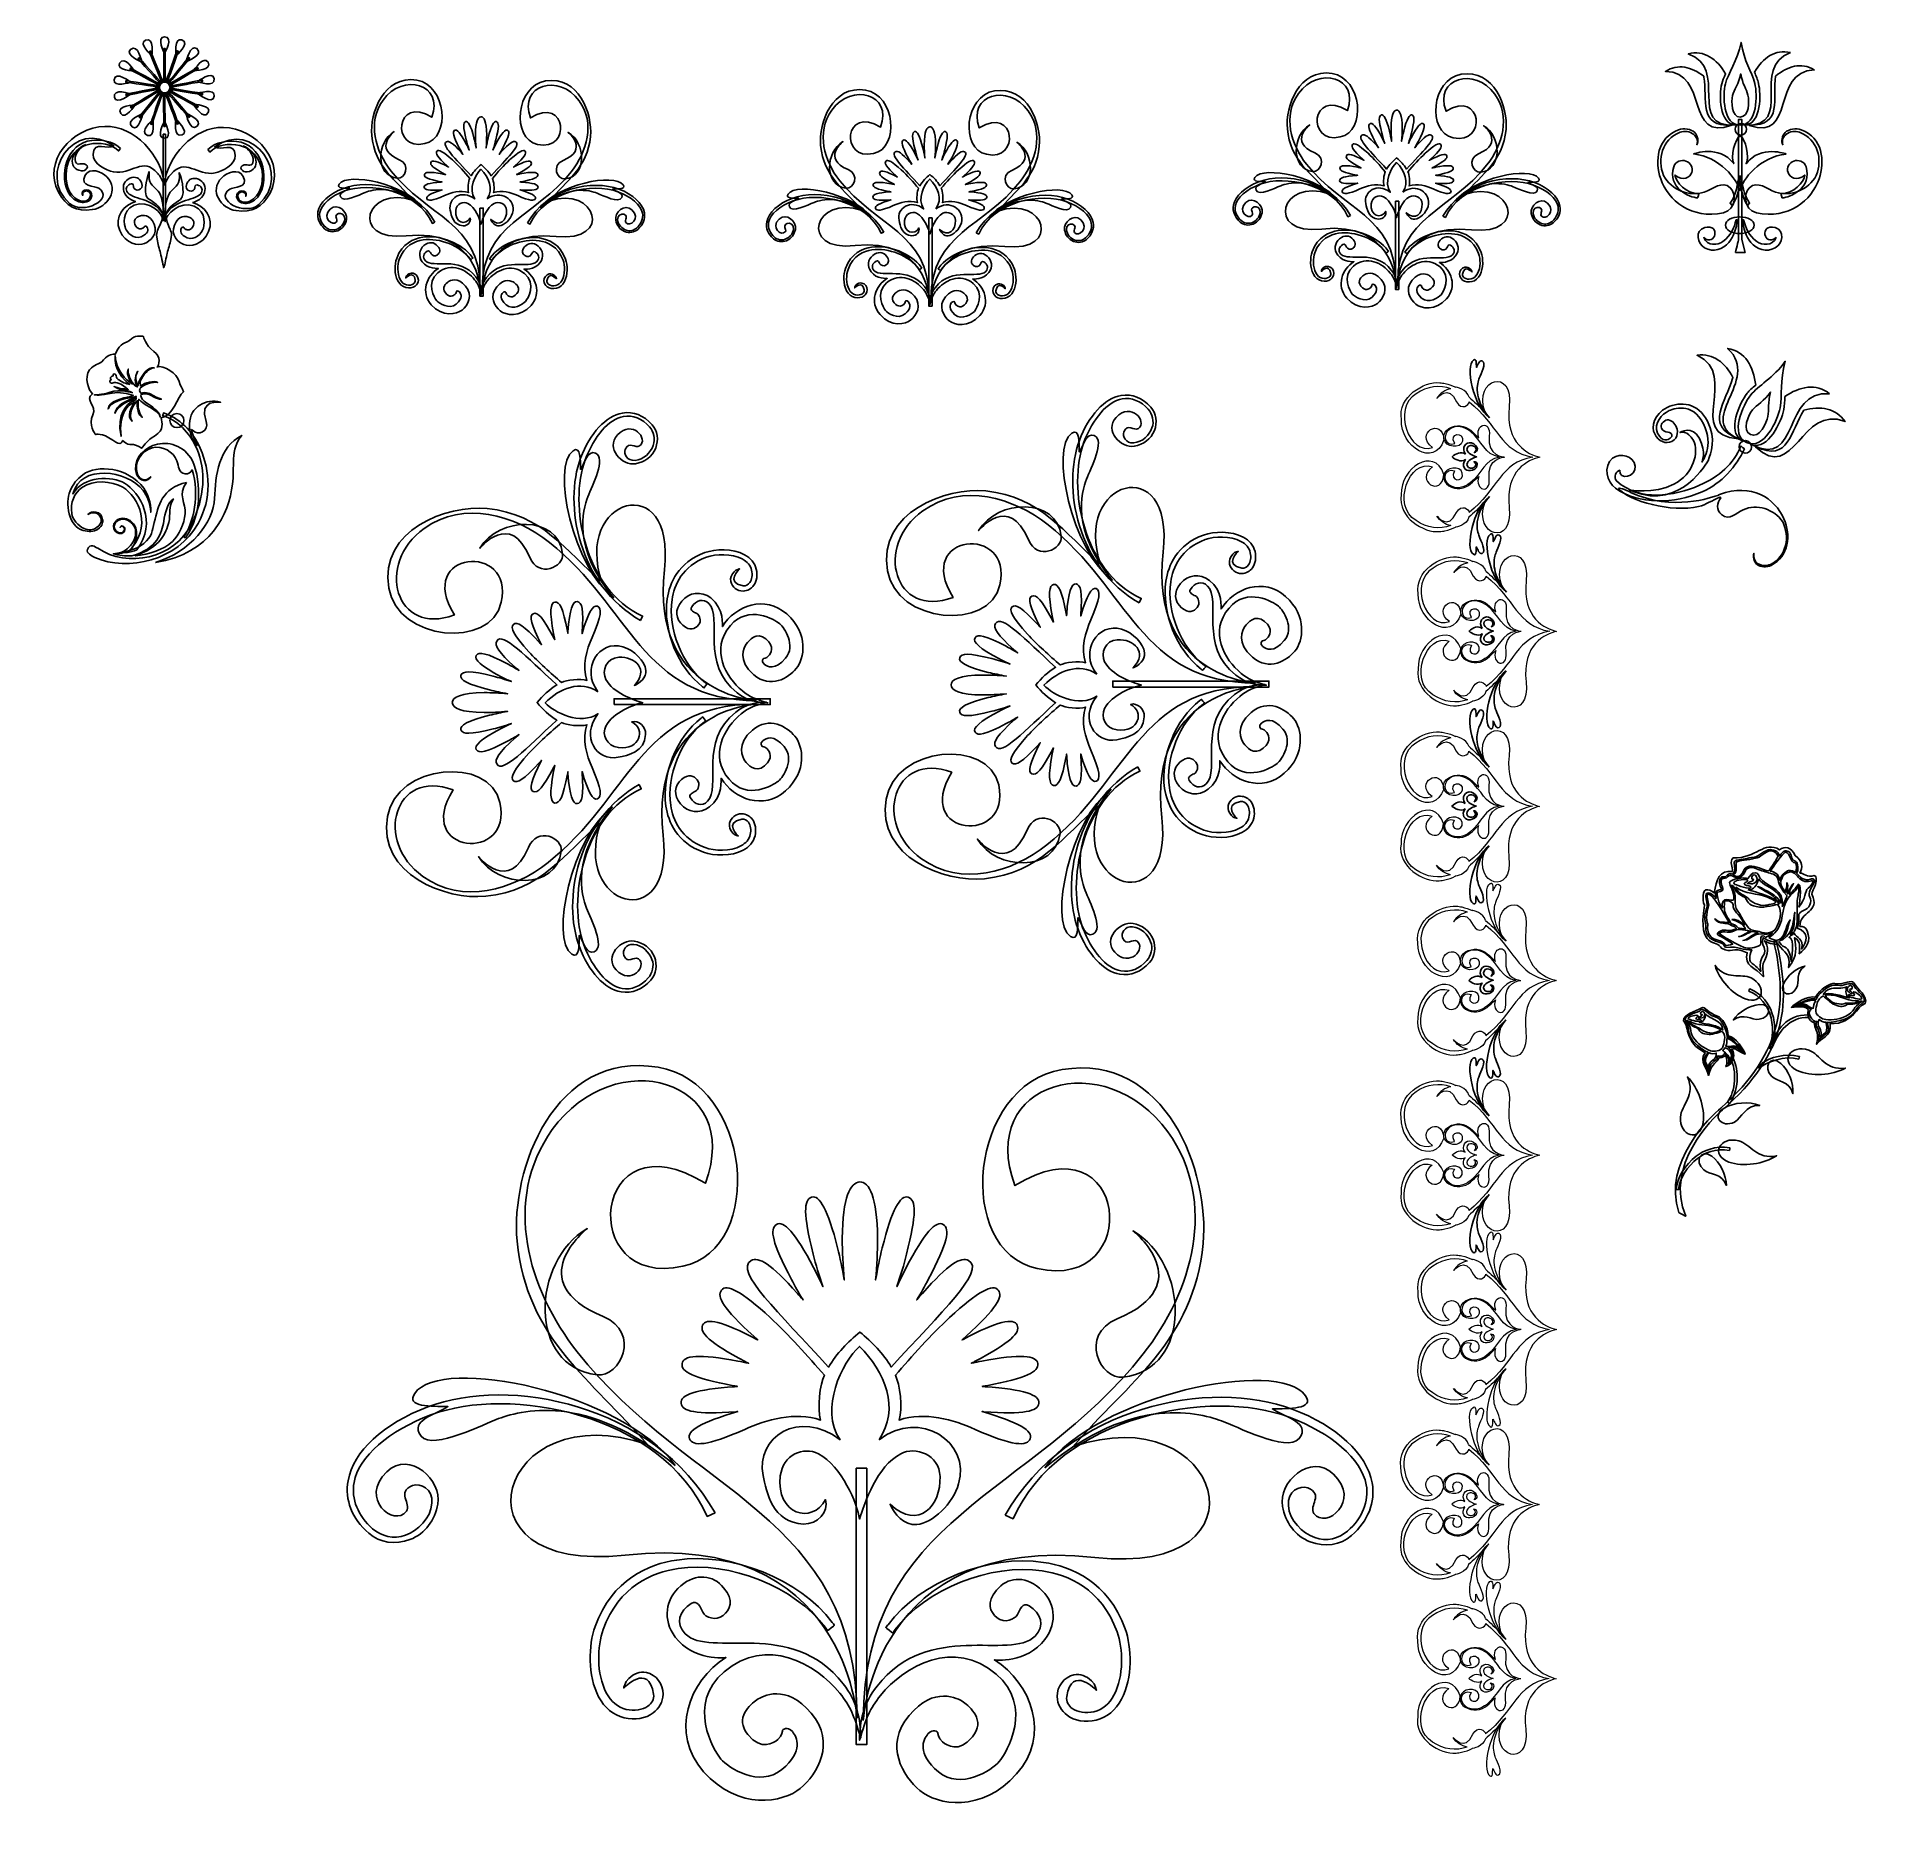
# Model space of a CAD drawing. Header units: millimetres. Extents: x -103 to 104, y -99 to 101.
import ezdxf

# ---------------------------------------------------------------- set-up
doc = ezdxf.new("R2010")
doc.units = ezdxf.units.MM
doc.header["$MEASUREMENT"] = 0
doc.layers.add('General Escritorio', color=7, linetype='Continuous', plot=False)
doc.layers.add('layer 1', color=7, linetype='Continuous')

msp = doc.modelspace()

# ---------------------------------------------------------------- linework, layer by layer
at = {"layer": 'General Escritorio', "color": 250}
for points, knots in [([(-89.5106, 99.217), (-89.5106, 99.217), (-91.1003, 100.6346), (-90.2225, 100.9876), (-90.2225, 100.9876), (-89.1971, 101.4), (-89.5106, 99.217), (-89.5106, 99.217)], [0, 0, 0, 0, 0.33333333, 0.33333333, 0.33333333, 0.33333334, 1, 1, 1, 1]), ([(-88.0845, 99.4807), (-88.0845, 99.4807), (-89.0303, 101.3894), (-88.0845, 101.3894), (-88.0845, 101.3894), (-86.9793, 101.3894), (-88.0845, 99.4807), (-88.0845, 99.4807)], [0, 0, 0, 0, 0.33333333, 0.33333333, 0.33333333, 0.33333334, 1, 1, 1, 1]), ([(-86.7871, 99.2413), (-86.7871, 99.2413), (-87.0274, 101.3581), (-86.1368, 101.0365), (-86.1368, 101.0365), (-85.0986, 100.6605), (-86.7871, 99.2413), (-86.7871, 99.2413)], [0, 0, 0, 0, 0.33333333, 0.33333333, 0.33333333, 0.33333334, 1, 1, 1, 1]), ([(-91.4631, 97.502), (-91.4631, 97.502), (-93.5925, 97.5737), (-93.1424, 98.4072), (-93.1424, 98.4072), (-92.6191, 99.3796), (-91.4631, 97.502), (-91.4631, 97.502)], [0, 0, 0, 0, 0.33333333, 0.33333333, 0.33333333, 0.33333334, 1, 1, 1, 1]), ([(-90.6371, 98.5307), (-90.6371, 98.5307), (-92.6145, 99.3231), (-91.9087, 99.9544), (-91.9087, 99.9544), (-91.085, 100.6896), (-90.6371, 98.5307), (-90.6371, 98.5307)], [0, 0, 0, 0, 0.33333333, 0.33333333, 0.33333333, 0.33333334, 1, 1, 1, 1]), ([(-88.2588, 96.3186), (-88.2588, 96.3186), (-88.4016, 96.2609), (-88.4016, 96.2609), (-88.4016, 96.2609), (-88.4016, 96.2609), (-89.7907, 99.7176), (-89.7907, 99.7176), (-89.7907, 99.7176), (-89.7907, 99.7176), (-89.6479, 99.7747), (-89.6479, 99.7747), (-89.6479, 99.7747), (-89.6479, 99.7747), (-88.2588, 96.3186), (-88.2588, 96.3186)], [0, 0, 0, 0, 0.2, 0.2, 0.2, 0.20000001, 0.4, 0.4, 0.4, 0.40000001, 0.6, 0.6, 0.6, 0.60000001, 1, 1, 1, 1]), ([(-88.0037, 96.3245), (-88.0037, 96.3245), (-88.1582, 96.3245), (-88.1582, 96.3245), (-88.1582, 96.3245), (-88.1582, 96.3245), (-88.1582, 100.0497), (-88.1582, 100.0497), (-88.1582, 100.0497), (-88.1582, 100.0497), (-88.0037, 100.0497), (-88.0037, 100.0497), (-88.0037, 100.0497), (-88.0037, 100.0497), (-88.0037, 96.3245), (-88.0037, 96.3245)], [0, 0, 0, 0, 0.2, 0.2, 0.2, 0.20000001, 0.4, 0.4, 0.4, 0.40000001, 0.6, 0.6, 0.6, 0.60000001, 1, 1, 1, 1]), ([(-87.7843, 96.2463), (-87.7843, 96.2463), (-87.9302, 96.299), (-87.9302, 96.299), (-87.9302, 96.299), (-87.9302, 96.299), (-86.6639, 99.8019), (-86.6639, 99.8019), (-86.6639, 99.8019), (-86.6639, 99.8019), (-86.5168, 99.7492), (-86.5168, 99.7492), (-86.5168, 99.7492), (-86.5168, 99.7492), (-87.7843, 96.2463), (-87.7843, 96.2463)], [0, 0, 0, 0, 0.2, 0.2, 0.2, 0.20000001, 0.4, 0.4, 0.4, 0.40000001, 0.6, 0.6, 0.6, 0.60000001, 1, 1, 1, 1]), ([(-85.6481, 98.5758), (-85.6481, 98.5758), (-85.1539, 100.6479), (-84.4262, 100.0429), (-84.4262, 100.0429), (-83.5769, 99.336), (-85.6481, 98.5758), (-85.6481, 98.5758)], [0, 0, 0, 0, 0.33333333, 0.33333333, 0.33333333, 0.33333334, 1, 1, 1, 1]), ([(-84.803, 97.5623), (-84.803, 97.5623), (-83.6348, 99.3436), (-83.1566, 98.5262), (-83.1566, 98.5262), (-82.598, 97.5725), (-84.803, 97.5623), (-84.803, 97.5623)], [0, 0, 0, 0, 0.33333333, 0.33333333, 0.33333333, 0.33333334, 1, 1, 1, 1]), ([(87.7304, 96.068), (87.8144, 96.413), (87.9815, 96.7956), (88.1761, 97.2113), (88.1761, 97.2113), (87.2012, 98.8513), (85.7143, 99.9537), (83.9456, 99.4493), (83.9456, 99.4493), (88.6505, 97.9037), (83.6686, 91.0972), (89.262, 91.4039), (89.262, 91.4039), (89.2627, 91.4057), (89.2627, 91.4102), (89.2641, 91.4128), (89.2641, 91.4128), (87.4678, 91.5485), (87.4158, 94.7943), (87.7304, 96.068)], [0, 0, 0, 0, 0.16666667, 0.16666667, 0.16666667, 0.16666668, 0.33333333, 0.33333333, 0.33333333, 0.33333334, 0.5, 0.5, 0.5, 0.50000001, 0.66666667, 0.66666667, 0.66666667, 0.66666668, 1, 1, 1, 1]), ([(89.8084, 91.4011), (87.8826, 91.3811), (87.8247, 94.7639), (88.1462, 96.0689), (88.1462, 96.0689), (88.4256, 97.203), (89.5418, 98.6925), (89.9218, 100.739), (89.9218, 100.739), (90.2608, 98.5722), (91.13, 97.4875), (91.4648, 96.1157), (91.4648, 96.1157), (91.7811, 94.8231), (91.7869, 91.4214), (89.8084, 91.4011)], [0, 0, 0, 0, 0.2, 0.2, 0.2, 0.20000001, 0.4, 0.4, 0.4, 0.40000001, 0.6, 0.6, 0.6, 0.60000001, 1, 1, 1, 1]), ([(95.509, 99.6001), (93.7799, 100.0405), (92.3585, 98.9815), (91.4262, 97.3982), (91.4262, 97.3982), (91.6102, 96.9708), (91.7735, 96.5574), (91.882, 96.1169), (91.882, 96.1169), (92.1866, 94.8679), (92.1966, 91.6593), (90.4137, 91.4242), (90.4137, 91.4242), (90.4151, 91.4192), (90.4162, 91.4142), (90.4172, 91.409), (90.4172, 91.409), (96.0161, 91.2592), (90.8478, 97.9237), (95.509, 99.6001)], [0, 0, 0, 0, 0.16666667, 0.16666667, 0.16666667, 0.16666668, 0.33333333, 0.33333333, 0.33333333, 0.33333334, 0.5, 0.5, 0.5, 0.50000001, 0.66666667, 0.66666667, 0.66666667, 0.66666668, 1, 1, 1, 1]), ([(-91.8898, 96.2535), (-91.8898, 96.2535), (-93.916, 95.597), (-93.7777, 96.5334), (-93.7777, 96.5334), (-93.6152, 97.6262), (-91.8898, 96.2535), (-91.8898, 96.2535)], [0, 0, 0, 0, 0.33333333, 0.33333333, 0.33333333, 0.33333334, 1, 1, 1, 1]), ([(-88.6455, 96.0752), (-88.6455, 96.0752), (-88.7205, 95.9385), (-88.7205, 95.9385), (-88.7205, 95.9385), (-88.7205, 95.9385), (-91.9993, 97.7067), (-91.9993, 97.7067), (-91.9993, 97.7067), (-91.9993, 97.7067), (-91.9251, 97.8425), (-91.9251, 97.8425), (-91.9251, 97.8425), (-91.9251, 97.8425), (-88.6455, 96.0752), (-88.6455, 96.0752)], [0, 0, 0, 0, 0.2, 0.2, 0.2, 0.20000001, 0.4, 0.4, 0.4, 0.40000001, 0.6, 0.6, 0.6, 0.60000001, 1, 1, 1, 1]), ([(-88.474, 96.2308), (-88.474, 96.2308), (-88.5897, 96.1276), (-88.5897, 96.1276), (-88.5897, 96.1276), (-88.5897, 96.1276), (-91.0703, 98.9061), (-91.0703, 98.9061), (-91.0703, 98.9061), (-91.0703, 98.9061), (-90.9565, 99.0089), (-90.9565, 99.0089), (-90.9565, 99.0089), (-90.9565, 99.0089), (-88.474, 96.2308), (-88.474, 96.2308)], [0, 0, 0, 0, 0.2, 0.2, 0.2, 0.20000001, 0.4, 0.4, 0.4, 0.40000001, 0.6, 0.6, 0.6, 0.60000001, 1, 1, 1, 1]), ([(-87.6055, 96.0983), (-87.6055, 96.0983), (-87.7241, 96.1982), (-87.7241, 96.1982), (-87.7241, 96.1982), (-87.7241, 96.1982), (-85.3406, 99.0606), (-85.3406, 99.0606), (-85.3406, 99.0606), (-85.3406, 99.0606), (-85.222, 98.9621), (-85.222, 98.9621), (-85.222, 98.9621), (-85.222, 98.9621), (-87.6055, 96.0983), (-87.6055, 96.0983)], [0, 0, 0, 0, 0.2, 0.2, 0.2, 0.20000001, 0.4, 0.4, 0.4, 0.40000001, 0.6, 0.6, 0.6, 0.60000001, 1, 1, 1, 1]), ([(-87.4871, 95.8988), (-87.4871, 95.8988), (-87.5655, 96.0318), (-87.5655, 96.0318), (-87.5655, 96.0318), (-87.5655, 96.0318), (-84.3493, 97.9137), (-84.3493, 97.9137), (-84.3493, 97.9137), (-84.3493, 97.9137), (-84.2715, 97.7804), (-84.2715, 97.7804), (-84.2715, 97.7804), (-84.2715, 97.7804), (-87.4871, 95.8988), (-87.4871, 95.8988)], [0, 0, 0, 0, 0.2, 0.2, 0.2, 0.20000001, 0.4, 0.4, 0.4, 0.40000001, 0.6, 0.6, 0.6, 0.60000001, 1, 1, 1, 1]), ([(-84.3538, 96.3223), (-84.3538, 96.3223), (-82.6485, 97.5986), (-82.4762, 96.6685), (-82.4762, 96.6685), (-82.2776, 95.5812), (-84.3538, 96.3223), (-84.3538, 96.3223)], [0, 0, 0, 0, 0.33333333, 0.33333333, 0.33333333, 0.33333334, 1, 1, 1, 1]), ([(88.8452, 91.404), (88.8452, 91.404), (88.8452, 91.4033), (88.8452, 91.4033), (88.8452, 91.4033), (85.0011, 91.1918), (86.1508, 94.3406), (85.7205, 96.833), (85.7205, 96.833), (85.7132, 96.8655), (85.7057, 96.8991), (85.6994, 96.9323), (85.6994, 96.9323), (84.3531, 97.9787), (82.7728, 98.3994), (81.3714, 97.4751), (81.3714, 97.4751), (86.3244, 97.4164), (83.6214, 89.427), (88.8627, 91.4018), (88.8627, 91.4018), (88.8576, 91.4018), (88.8514, 91.4039), (88.8452, 91.404)], [0, 0, 0, 0, 0.14285714, 0.14285714, 0.14285714, 0.14285715, 0.28571429, 0.28571429, 0.28571429, 0.2857143, 0.42857143, 0.42857143, 0.42857143, 0.42857144, 0.57142857, 0.57142857, 0.57142857, 0.57142858, 0.71428571, 0.71428571, 0.71428571, 0.71428572, 1, 1, 1, 1]), ([(93.8099, 96.9451), (93.4382, 94.4414), (94.6874, 91.3146), (90.8471, 91.4099), (90.8471, 91.4099), (90.8468, 91.3992), (90.8454, 91.389), (90.8447, 91.3789), (90.8447, 91.3789), (96.137, 89.5421), (93.227, 97.4576), (98.1762, 97.6464), (98.1762, 97.6464), (96.731, 98.5459), (95.1401, 98.0579), (93.8099, 96.9451)], [0, 0, 0, 0, 0.2, 0.2, 0.2, 0.20000001, 0.4, 0.4, 0.4, 0.40000001, 0.6, 0.6, 0.6, 0.60000001, 1, 1, 1, 1]), ([(-91.8653, 94.9344), (-91.8653, 94.9344), (-93.5484, 93.6285), (-93.7357, 94.5553), (-93.7357, 94.5553), (-93.9556, 95.6379), (-91.8653, 94.9344), (-91.8653, 94.9344)], [0, 0, 0, 0, 0.33333333, 0.33333333, 0.33333333, 0.33333334, 1, 1, 1, 1]), ([(-88.7559, 95.8701), (-88.7559, 95.8701), (-88.7787, 95.7167), (-88.7787, 95.7167), (-88.7787, 95.7167), (-88.7787, 95.7167), (-92.4629, 96.2638), (-92.4629, 96.2638), (-92.4629, 96.2638), (-92.4629, 96.2638), (-92.4412, 96.417), (-92.4412, 96.417), (-92.4412, 96.417), (-92.4412, 96.417), (-88.7559, 95.8701), (-88.7559, 95.8701)], [0, 0, 0, 0, 0.2, 0.2, 0.2, 0.20000001, 0.4, 0.4, 0.4, 0.40000001, 0.6, 0.6, 0.6, 0.60000001, 1, 1, 1, 1]), ([(-88.7885, 95.6396), (-88.7885, 95.6396), (-88.7585, 95.4875), (-88.7585, 95.4875), (-88.7585, 95.4875), (-88.7585, 95.4875), (-92.4098, 94.7489), (-92.4098, 94.7489), (-92.4098, 94.7489), (-92.4098, 94.7489), (-92.4406, 94.9011), (-92.4406, 94.9011), (-92.4406, 94.9011), (-92.4406, 94.9011), (-88.7885, 95.6396), (-88.7885, 95.6396)], [0, 0, 0, 0, 0.2, 0.2, 0.2, 0.20000001, 0.4, 0.4, 0.4, 0.40000001, 0.6, 0.6, 0.6, 0.60000001, 1, 1, 1, 1]), ([(-88.7415, 95.4119), (-88.7415, 95.4119), (-88.6612, 95.2801), (-88.6612, 95.2801), (-88.6612, 95.2801), (-88.6612, 95.2801), (-91.8422, 93.3434), (-91.8422, 93.3434), (-91.8422, 93.3434), (-91.8422, 93.3434), (-91.9237, 93.4745), (-91.9237, 93.4745), (-91.9237, 93.4745), (-91.9237, 93.4745), (-88.7415, 95.4119), (-88.7415, 95.4119)], [0, 0, 0, 0, 0.2, 0.2, 0.2, 0.20000001, 0.4, 0.4, 0.4, 0.40000001, 0.6, 0.6, 0.6, 0.60000001, 1, 1, 1, 1]), ([(-88.6197, 95.215), (-88.6197, 95.215), (-88.4986, 95.1171), (-88.4986, 95.1171), (-88.4986, 95.1171), (-88.4986, 95.1171), (-90.832, 92.2139), (-90.832, 92.2139), (-90.832, 92.2139), (-90.832, 92.2139), (-90.9527, 92.3101), (-90.9527, 92.3101), (-90.9527, 92.3101), (-90.9527, 92.3101), (-88.6197, 95.215), (-88.6197, 95.215)], [0, 0, 0, 0, 0.2, 0.2, 0.2, 0.20000001, 0.4, 0.4, 0.4, 0.40000001, 0.6, 0.6, 0.6, 0.60000001, 1, 1, 1, 1]), ([(-88.0555, 96.5658), (-88.5548, 96.5658), (-88.9597, 96.161), (-88.9597, 95.6609), (-88.9597, 95.6609), (-88.9597, 95.1618), (-88.5548, 94.7573), (-88.0555, 94.7573), (-88.0555, 94.7573), (-87.5562, 94.7573), (-87.1519, 95.1618), (-87.1519, 95.6609), (-87.1519, 95.6609), (-87.1519, 96.161), (-87.5562, 96.5658), (-88.0555, 96.5658)], [0, 0, 0, 0, 0.2, 0.2, 0.2, 0.20000001, 0.4, 0.4, 0.4, 0.40000001, 0.6, 0.6, 0.6, 0.60000001, 1, 1, 1, 1]), ([(-88.0555, 95.0581), (-88.0555, 95.0581), (-88.0555, 95.0581), (-88.0555, 95.0581), (-88.0555, 95.0581), (-88.3892, 95.0581), (-88.6596, 95.3285), (-88.6596, 95.6609), (-88.6596, 95.6609), (-88.6596, 95.9937), (-88.3892, 96.2638), (-88.0555, 96.2638), (-88.0555, 96.2638), (-87.7222, 96.2638), (-87.453, 95.9937), (-87.453, 95.6609), (-87.453, 95.6609), (-87.453, 95.3285), (-87.7222, 95.0581), (-88.0555, 95.0581)], [0, 0, 0, 0, 0.16666667, 0.16666667, 0.16666667, 0.16666668, 0.33333333, 0.33333333, 0.33333333, 0.33333334, 0.5, 0.5, 0.5, 0.50000001, 0.66666667, 0.66666667, 0.66666667, 0.66666668, 1, 1, 1, 1]), ([(-87.7681, 95.0847), (-87.7681, 95.0847), (-87.6511, 95.1864), (-87.6511, 95.1864), (-87.6511, 95.1864), (-87.6511, 95.1864), (-85.2173, 92.3652), (-85.2173, 92.3652), (-85.2173, 92.3652), (-85.2173, 92.3652), (-85.3365, 92.2641), (-85.3365, 92.2641), (-85.3365, 92.2641), (-85.3365, 92.2641), (-87.7681, 95.0847), (-87.7681, 95.0847)], [0, 0, 0, 0, 0.2, 0.2, 0.2, 0.20000001, 0.4, 0.4, 0.4, 0.40000001, 0.6, 0.6, 0.6, 0.60000001, 1, 1, 1, 1]), ([(-87.5936, 95.2381), (-87.5936, 95.2381), (-87.5164, 95.3731), (-87.5164, 95.3731), (-87.5164, 95.3731), (-87.5164, 95.3731), (-84.2697, 93.5481), (-84.2697, 93.5481), (-84.2697, 93.5481), (-84.2697, 93.5481), (-84.345, 93.4135), (-84.345, 93.4135), (-84.345, 93.4135), (-84.345, 93.4135), (-87.5936, 95.2381), (-87.5936, 95.2381)], [0, 0, 0, 0, 0.2, 0.2, 0.2, 0.20000001, 0.4, 0.4, 0.4, 0.40000001, 0.6, 0.6, 0.6, 0.60000001, 1, 1, 1, 1]), ([(-87.4804, 95.441), (-87.4804, 95.441), (-87.4545, 95.5939), (-87.4545, 95.5939), (-87.4545, 95.5939), (-87.4545, 95.5939), (-83.7797, 94.9823), (-83.7797, 94.9823), (-83.7797, 94.9823), (-83.7797, 94.9823), (-83.806, 94.8293), (-83.806, 94.8293), (-83.806, 94.8293), (-83.806, 94.8293), (-87.4804, 95.441), (-87.4804, 95.441)], [0, 0, 0, 0, 0.2, 0.2, 0.2, 0.20000001, 0.4, 0.4, 0.4, 0.40000001, 0.6, 0.6, 0.6, 0.60000001, 1, 1, 1, 1]), ([(-87.4435, 95.6704), (-87.4435, 95.6704), (-87.4711, 95.8222), (-87.4711, 95.8222), (-87.4711, 95.8222), (-87.4711, 95.8222), (-83.8083, 96.4985), (-83.8083, 96.4985), (-83.8083, 96.4985), (-83.8083, 96.4985), (-83.7797, 96.3453), (-83.7797, 96.3453), (-83.7797, 96.3453), (-83.7797, 96.3453), (-87.4435, 95.6704), (-87.4435, 95.6704)], [0, 0, 0, 0, 0.2, 0.2, 0.2, 0.20000001, 0.4, 0.4, 0.4, 0.40000001, 0.6, 0.6, 0.6, 0.60000001, 1, 1, 1, 1]), ([(-84.3538, 95.0028), (-84.3538, 95.0028), (-82.3152, 95.6234), (-82.4711, 94.6903), (-82.4711, 94.6903), (-82.6521, 93.5991), (-84.3538, 95.0028), (-84.3538, 95.0028)], [0, 0, 0, 0, 0.33333333, 0.33333333, 0.33333333, 0.33333334, 1, 1, 1, 1]), ([(-91.3952, 93.7017), (-91.3952, 93.7017), (-92.5337, 91.901), (-93.0256, 92.7097), (-93.0256, 92.7097), (-93.5996, 93.6531), (-91.3952, 93.7017), (-91.3952, 93.7017)], [0, 0, 0, 0, 0.33333333, 0.33333333, 0.33333333, 0.33333334, 1, 1, 1, 1]), ([(-88.4366, 95.0698), (-88.4366, 95.0698), (-88.2907, 95.0197), (-88.2907, 95.0197), (-88.2907, 95.0197), (-88.2907, 95.0197), (-89.4968, 91.4957), (-89.4968, 91.4957), (-89.4968, 91.4957), (-89.4968, 91.4957), (-89.6439, 91.5448), (-89.6439, 91.5448), (-89.6439, 91.5448), (-89.6439, 91.5448), (-88.4366, 95.0698), (-88.4366, 95.0698)], [0, 0, 0, 0, 0.2, 0.2, 0.2, 0.20000001, 0.4, 0.4, 0.4, 0.40000001, 0.6, 0.6, 0.6, 0.60000001, 1, 1, 1, 1]), ([(-88.217, 94.9955), (-88.217, 94.9955), (-88.0621, 94.9988), (-88.0621, 94.9988), (-88.0621, 94.9988), (-88.0621, 94.9988), (-87.997, 91.274), (-87.997, 91.274), (-87.997, 91.274), (-87.997, 91.274), (-88.152, 91.2712), (-88.152, 91.2712), (-88.152, 91.2712), (-88.152, 91.2712), (-88.217, 94.9955), (-88.217, 94.9955)], [0, 0, 0, 0, 0.2, 0.2, 0.2, 0.20000001, 0.4, 0.4, 0.4, 0.40000001, 0.6, 0.6, 0.6, 0.60000001, 1, 1, 1, 1]), ([(-87.9853, 95.0009), (-87.9853, 95.0009), (-87.8409, 95.0565), (-87.8409, 95.0565), (-87.8409, 95.0565), (-87.8409, 95.0565), (-86.5115, 91.5761), (-86.5115, 91.5761), (-86.5115, 91.5761), (-86.5115, 91.5761), (-86.6565, 91.5203), (-86.6565, 91.5203), (-86.6565, 91.5203), (-86.6565, 91.5203), (-87.9853, 95.0009), (-87.9853, 95.0009)], [0, 0, 0, 0, 0.2, 0.2, 0.2, 0.20000001, 0.4, 0.4, 0.4, 0.40000001, 0.6, 0.6, 0.6, 0.60000001, 1, 1, 1, 1]), ([(-84.8011, 93.762), (-84.8011, 93.762), (-82.674, 93.6526), (-83.1372, 92.8272), (-83.1372, 92.8272), (-83.6796, 91.8634), (-84.8011, 93.762), (-84.8011, 93.762)], [0, 0, 0, 0, 0.33333333, 0.33333333, 0.33333333, 0.33333334, 1, 1, 1, 1]), ([(-88.1081, 84.7033), (-88.3959, 88.0263), (-91.4677, 91.3513), (-94.7993, 91.2709), (-94.7993, 91.2709), (-98.5627, 91.1809), (-101.864, 87.2801), (-100.0586, 83.8596), (-100.0586, 83.8596), (-99.1918, 82.2185), (-98.0169, 81.6122), (-96.2353, 81.8744), (-96.2353, 81.8744), (-94.5103, 82.1285), (-93.1571, 84.1027), (-94.6042, 85.5839), (-94.6042, 85.5839), (-95.1809, 86.1739), (-96.5395, 86.688), (-97.0232, 85.7472), (-97.0232, 85.7472), (-97.7215, 84.3922), (-95.9235, 84.5817), (-95.508, 84.2999), (-95.508, 84.2999), (-93.6993, 83.0703), (-97.2932, 81.2229), (-98.8103, 82.5761), (-98.8103, 82.5761), (-102.5163, 85.8815), (-98.2439, 92.2293), (-93.8173, 89.0834), (-93.8173, 89.0834), (-94.409, 88.5468), (-96.0968, 89.7242), (-96.1434, 88.107), (-96.1434, 88.107), (-96.1734, 87.0479), (-94.6617, 86.2915), (-93.855, 86.1315), (-93.855, 86.1315), (-91.7964, 85.7296), (-90.4928, 87.951), (-88.8689, 85.9725), (-88.8689, 85.9725), (-88.8689, 85.9725), (-88.5441, 85.7072), (-88.1081, 84.7033)], [0, 0, 0, 0, 0.07692308, 0.07692308, 0.07692308, 0.07692309, 0.15384615, 0.15384615, 0.15384615, 0.15384616, 0.23076923, 0.23076923, 0.23076923, 0.23076924, 0.30769231, 0.30769231, 0.30769231, 0.30769232, 0.38461538, 0.38461538, 0.38461538, 0.38461539, 0.46153846, 0.46153846, 0.46153846, 0.46153847, 0.53846154, 0.53846154, 0.53846154, 0.53846155, 0.61538462, 0.61538462, 0.61538462, 0.61538463, 0.69230769, 0.69230769, 0.69230769, 0.6923077, 0.76923077, 0.76923077, 0.76923077, 0.76923078, 0.84615385, 0.84615385, 0.84615385, 0.84615386, 1, 1, 1, 1]), ([(-90.5331, 92.7023), (-90.5331, 92.7023), (-90.9899, 90.6225), (-91.7279, 91.2145), (-91.7279, 91.2145), (-92.5897, 91.9075), (-90.5331, 92.7023), (-90.5331, 92.7023)], [0, 0, 0, 0, 0.33333333, 0.33333333, 0.33333333, 0.33333334, 1, 1, 1, 1]), ([(-89.3828, 92.0574), (-89.3828, 92.0574), (-89.1042, 89.945), (-90.0003, 90.252), (-90.0003, 90.252), (-91.0467, 90.6096), (-89.3828, 92.0574), (-89.3828, 92.0574)], [0, 0, 0, 0, 0.33333333, 0.33333333, 0.33333333, 0.33333334, 1, 1, 1, 1]), ([(-88.0819, 91.8416), (-88.0819, 91.8416), (-87.1018, 89.9503), (-88.0473, 89.9328), (-88.0473, 89.9328), (-89.1528, 89.9138), (-88.0819, 91.8416), (-88.0819, 91.8416)], [0, 0, 0, 0, 0.33333333, 0.33333333, 0.33333333, 0.33333334, 1, 1, 1, 1]), ([(-88.1196, 84.5845), (-87.8308, 87.9083), (-84.7588, 91.233), (-81.4274, 91.153), (-81.4274, 91.153), (-77.6646, 91.0623), (-74.3629, 87.1614), (-76.1684, 83.742), (-76.1684, 83.742), (-77.0347, 82.1005), (-78.2107, 81.4938), (-79.9925, 81.756), (-79.9925, 81.756), (-81.7162, 82.0099), (-83.07, 83.9847), (-81.6224, 85.4655), (-81.6224, 85.4655), (-81.0467, 86.055), (-79.6881, 86.5697), (-79.203, 85.6292), (-79.203, 85.6292), (-78.5057, 84.274), (-80.3041, 84.4635), (-80.7192, 84.1807), (-80.7192, 84.1807), (-82.5284, 82.9529), (-78.9343, 81.1042), (-77.4166, 82.4576), (-77.4166, 82.4576), (-73.711, 85.7635), (-77.9831, 92.111), (-82.4101, 88.9654), (-82.4101, 88.9654), (-81.818, 88.4278), (-80.1306, 89.6067), (-80.0838, 87.9887), (-80.0838, 87.9887), (-80.0533, 86.9294), (-81.5646, 86.1726), (-82.3718, 86.0138), (-82.3718, 86.0138), (-84.4306, 85.6112), (-85.7355, 87.8323), (-87.3579, 85.8548), (-87.3579, 85.8548), (-87.3579, 85.8548), (-87.683, 85.5894), (-88.1196, 84.5845)], [0, 0, 0, 0, 0.07692308, 0.07692308, 0.07692308, 0.07692309, 0.15384615, 0.15384615, 0.15384615, 0.15384616, 0.23076923, 0.23076923, 0.23076923, 0.23076924, 0.30769231, 0.30769231, 0.30769231, 0.30769232, 0.38461538, 0.38461538, 0.38461538, 0.38461539, 0.46153846, 0.46153846, 0.46153846, 0.46153847, 0.53846154, 0.53846154, 0.53846154, 0.53846155, 0.61538462, 0.61538462, 0.61538462, 0.61538463, 0.69230769, 0.69230769, 0.69230769, 0.6923077, 0.76923077, 0.76923077, 0.76923077, 0.76923078, 0.84615385, 0.84615385, 0.84615385, 0.84615386, 1, 1, 1, 1]), ([(-86.7845, 92.0813), (-86.7845, 92.0813), (-85.2185, 90.6351), (-86.1029, 90.2981), (-86.1029, 90.2981), (-87.1357, 89.9044), (-86.7845, 92.0813), (-86.7845, 92.0813)], [0, 0, 0, 0, 0.33333333, 0.33333333, 0.33333333, 0.33333334, 1, 1, 1, 1]), ([(-85.645, 92.7473), (-85.645, 92.7473), (-83.6827, 91.9204), (-84.3988, 91.3036), (-84.3988, 91.3036), (-85.235, 90.5805), (-85.645, 92.7473), (-85.645, 92.7473)], [0, 0, 0, 0, 0.33333333, 0.33333333, 0.33333333, 0.33333334, 1, 1, 1, 1]), ([(80.8436, 85.3293), (81.6732, 82.9141), (84.2976, 80.7459), (87.9174, 81.5037), (87.9174, 81.5037), (89.4477, 81.9515), (89.3606, 83.7371), (88.7012, 84.34), (88.7012, 84.34), (87.7624, 85.1979), (86.7282, 84.1847), (85.7601, 83.8549), (85.7601, 83.8549), (84.0875, 83.2862), (82.0391, 84.0713), (81.1526, 85.7356), (81.1526, 85.7356), (80.4347, 87.5694), (80.9638, 89.7743), (83.0461, 90.611), (83.0461, 90.611), (83.5049, 90.7953), (84.1247, 90.7117), (84.5833, 90.3497), (84.5833, 90.3497), (84.8675, 90.124), (85.0683, 89.698), (84.9408, 89.1942), (84.9408, 89.1942), (85.1472, 89.5152), (85.0363, 90.2422), (84.6787, 90.5799), (84.6787, 90.5799), (84.2711, 90.9648), (83.4453, 91.1083), (82.8593, 90.8907), (82.8593, 90.8907), (80.4409, 89.991), (80.1498, 87.35), (80.8436, 85.3293)], [0, 0, 0, 0, 0.09090909, 0.09090909, 0.09090909, 0.0909091, 0.18181818, 0.18181818, 0.18181818, 0.18181819, 0.27272727, 0.27272727, 0.27272727, 0.27272728, 0.36363636, 0.36363636, 0.36363636, 0.36363637, 0.45454545, 0.45454545, 0.45454545, 0.45454546, 0.54545455, 0.54545455, 0.54545455, 0.54545456, 0.63636364, 0.63636364, 0.63636364, 0.63636365, 0.72727273, 0.72727273, 0.72727273, 0.72727274, 0.81818182, 0.81818182, 0.81818182, 0.81818183, 1, 1, 1, 1]), ([(90.5381, 90.9429), (90.5381, 90.5837), (90.2473, 90.2911), (89.8884, 90.2909), (89.8884, 90.2909), (89.5294, 90.2904), (89.2372, 90.5813), (89.2362, 90.9408), (89.2362, 90.9408), (89.2352, 91.2995), (89.5266, 91.5916), (89.8863, 91.5925), (89.8863, 91.5925), (90.2453, 91.5928), (90.5374, 91.3013), (90.5381, 90.9429)], [0, 0, 0, 0, 0.2, 0.2, 0.2, 0.20000001, 0.4, 0.4, 0.4, 0.40000001, 0.6, 0.6, 0.6, 0.60000001, 1, 1, 1, 1]), ([(90.0155, 78.5168), (90.0155, 78.5168), (90.361, 77.0333), (90.361, 77.0333), (90.361, 77.0333), (90.361, 77.0333), (89.2879, 77.0425), (89.2879, 77.0425), (89.2879, 77.0425), (89.2879, 77.0425), (89.6334, 78.5045), (89.6334, 78.5045), (89.6334, 78.5045), (89.6334, 78.5045), (89.6207, 92.0295), (89.6207, 92.0295), (89.6207, 92.0295), (89.6207, 92.0295), (90.0189, 92.0295), (90.0189, 92.0295), (90.0189, 92.0295), (90.0189, 92.0295), (90.0155, 78.5168), (90.0155, 78.5168)], [0, 0, 0, 0, 0.14285714, 0.14285714, 0.14285714, 0.14285715, 0.28571429, 0.28571429, 0.28571429, 0.2857143, 0.42857143, 0.42857143, 0.42857143, 0.42857144, 0.57142857, 0.57142857, 0.57142857, 0.57142858, 0.71428571, 0.71428571, 0.71428571, 0.71428572, 1, 1, 1, 1]), ([(98.7226, 85.3293), (97.893, 82.9141), (95.2689, 80.7459), (91.6484, 81.5037), (91.6484, 81.5037), (90.1185, 81.9515), (90.2049, 83.7371), (90.8647, 84.34), (90.8647, 84.34), (91.8042, 85.1979), (92.8384, 84.1847), (93.8065, 83.8549), (93.8065, 83.8549), (95.4787, 83.2862), (97.5275, 84.0713), (98.4132, 85.7356), (98.4132, 85.7356), (99.1309, 87.5694), (98.602, 89.7743), (96.5198, 90.611), (96.5198, 90.611), (96.0613, 90.7953), (95.4415, 90.7117), (94.9836, 90.3497), (94.9836, 90.3497), (94.6991, 90.124), (94.4982, 89.698), (94.6257, 89.1942), (94.6257, 89.1942), (94.4193, 89.5152), (94.5303, 90.2422), (94.8879, 90.5799), (94.8879, 90.5799), (95.2951, 90.9648), (96.1209, 91.1083), (96.7065, 90.8907), (96.7065, 90.8907), (99.1257, 89.991), (99.4168, 87.35), (98.7226, 85.3293)], [0, 0, 0, 0, 0.09090909, 0.09090909, 0.09090909, 0.0909091, 0.18181818, 0.18181818, 0.18181818, 0.18181819, 0.27272727, 0.27272727, 0.27272727, 0.27272728, 0.36363636, 0.36363636, 0.36363636, 0.36363637, 0.45454545, 0.45454545, 0.45454545, 0.45454546, 0.54545455, 0.54545455, 0.54545455, 0.54545456, 0.63636364, 0.63636364, 0.63636364, 0.63636365, 0.72727273, 0.72727273, 0.72727273, 0.72727274, 0.81818182, 0.81818182, 0.81818182, 0.81818183, 1, 1, 1, 1]), ([(-93.0344, 88.7654), (-93.0344, 88.7654), (-93.2721, 88.4948), (-93.2721, 88.4948), (-93.2721, 88.4948), (-93.9778, 89.2476), (-95.4012, 89.5548), (-96.6549, 89.2229), (-96.6549, 89.2229), (-97.3833, 89.0293), (-98.6668, 88.4578), (-99.0678, 86.7907), (-99.0678, 86.7907), (-99.3574, 85.5839), (-99.2063, 84.0048), (-98.2108, 83.2002), (-98.2108, 83.2002), (-97.9539, 82.994), (-97.4653, 82.767), (-97.0743, 82.8419), (-97.0743, 82.8419), (-96.8607, 82.8822), (-96.6364, 82.9742), (-96.5352, 83.1516), (-96.5352, 83.1516), (-96.3877, 83.4141), (-96.4187, 83.6994), (-96.5569, 83.8313), (-96.5569, 83.8313), (-96.7429, 84.0089), (-96.9561, 84.0303), (-97.1704, 83.898), (-97.1704, 83.898), (-97.2526, 83.8474), (-97.347, 83.7277), (-97.3168, 83.472), (-97.3168, 83.472), (-97.4436, 83.6469), (-97.338, 83.9235), (-97.2688, 83.9814), (-97.2688, 83.9814), (-97.074, 84.145), (-96.7014, 84.1309), (-96.4857, 83.953), (-96.4857, 83.953), (-96.3818, 83.8662), (-96.1345, 83.579), (-96.4094, 83.0931), (-96.4094, 83.0931), (-96.5364, 82.8702), (-96.7809, 82.7582), (-97.0459, 82.7074), (-97.0459, 82.7074), (-97.4958, 82.6221), (-98.0298, 82.8192), (-98.3243, 83.0574), (-98.3243, 83.0574), (-99.3827, 83.9142), (-99.5498, 85.5692), (-99.2461, 86.8332), (-99.2461, 86.8332), (-98.9371, 88.1177), (-98.1099, 89.2465), (-96.8016, 89.5934), (-96.8016, 89.5934), (-95.4667, 89.9454), (-93.7961, 89.5776), (-93.0344, 88.7654)], [0, 0, 0, 0, 0.05555556, 0.05555556, 0.05555556, 0.05555557, 0.11111111, 0.11111111, 0.11111111, 0.11111112, 0.16666667, 0.16666667, 0.16666667, 0.16666668, 0.22222222, 0.22222222, 0.22222222, 0.22222223, 0.27777778, 0.27777778, 0.27777778, 0.27777779, 0.33333333, 0.33333333, 0.33333333, 0.33333334, 0.38888889, 0.38888889, 0.38888889, 0.3888889, 0.44444444, 0.44444444, 0.44444444, 0.44444445, 0.5, 0.5, 0.5, 0.50000001, 0.55555556, 0.55555556, 0.55555556, 0.55555557, 0.61111111, 0.61111111, 0.61111111, 0.61111112, 0.66666667, 0.66666667, 0.66666667, 0.66666668, 0.72222222, 0.72222222, 0.72222222, 0.72222223, 0.77777778, 0.77777778, 0.77777778, 0.77777779, 0.83333333, 0.83333333, 0.83333333, 0.83333334, 0.88888889, 0.88888889, 0.88888889, 0.8888889, 1, 1, 1, 1]), ([(-96.9785, 89.2085), (-97.5835, 88.928), (-98.2188, 88.1593), (-98.1602, 87.539), (-98.1602, 87.539), (-98.0818, 86.7154), (-97.5949, 87.1405), (-97.1585, 87.0358), (-97.1585, 87.0358), (-96.3555, 86.8437), (-96.9976, 86.1649), (-97.4658, 86.2391), (-97.4658, 86.2391), (-99.085, 86.5015), (-98.6916, 88.5441), (-96.9785, 89.2085)], [0, 0, 0, 0, 0.2, 0.2, 0.2, 0.20000001, 0.4, 0.4, 0.4, 0.40000001, 0.6, 0.6, 0.6, 0.60000001, 1, 1, 1, 1]), ([(-88.2152, 90.3753), (-88.2152, 90.3753), (-88.2152, 81.2329), (-88.2152, 81.2329), (-88.2152, 81.2329), (-88.2152, 81.2329), (-87.9792, 81.2329), (-87.9792, 81.2329), (-87.9792, 81.2329), (-87.9792, 81.2329), (-87.9792, 90.3753), (-87.9792, 90.3753), (-87.9792, 90.3753), (-87.9792, 90.3753), (-88.2152, 90.3753), (-88.2152, 90.3753)], [0, 0, 0, 0, 0.2, 0.2, 0.2, 0.20000001, 0.4, 0.4, 0.4, 0.40000001, 0.6, 0.6, 0.6, 0.60000001, 1, 1, 1, 1]), ([(-83.1928, 88.6473), (-83.1928, 88.6473), (-82.9544, 88.3768), (-82.9544, 88.3768), (-82.9544, 88.3768), (-82.2492, 89.1294), (-80.8267, 89.4363), (-79.573, 89.1048), (-79.573, 89.1048), (-78.8432, 88.9108), (-77.5597, 88.34), (-77.159, 86.6722), (-77.159, 86.6722), (-76.8695, 85.4655), (-77.0202, 83.8867), (-78.0169, 83.0826), (-78.0169, 83.0826), (-78.2732, 82.876), (-78.7615, 82.6488), (-79.1529, 82.7231), (-79.1529, 82.7231), (-79.3663, 82.7639), (-79.5908, 82.8562), (-79.6917, 83.034), (-79.6917, 83.034), (-79.8395, 83.2961), (-79.8078, 83.5811), (-79.6695, 83.7125), (-79.6695, 83.7125), (-79.4848, 83.8899), (-79.2707, 83.9123), (-79.0568, 83.7792), (-79.0568, 83.7792), (-78.9753, 83.7287), (-78.8792, 83.6093), (-78.9106, 83.3542), (-78.9106, 83.3542), (-78.7833, 83.528), (-78.889, 83.8055), (-78.9588, 83.8632), (-78.9588, 83.8632), (-79.1543, 84.0265), (-79.5255, 84.0138), (-79.7403, 83.8353), (-79.7403, 83.8353), (-79.8449, 83.7483), (-80.0929, 83.4614), (-79.818, 82.9742), (-79.818, 82.9742), (-79.691, 82.7523), (-79.4464, 82.6409), (-79.1806, 82.5885), (-79.1806, 82.5885), (-78.7312, 82.5036), (-78.1967, 82.7014), (-77.9023, 82.9394), (-77.9023, 82.9394), (-76.8449, 83.7954), (-76.6781, 85.4504), (-76.9816, 86.714), (-76.9816, 86.714), (-77.2898, 87.9997), (-78.1173, 89.1282), (-79.4261, 89.4741), (-79.4261, 89.4741), (-80.7609, 89.8277), (-82.4302, 89.4598), (-83.1928, 88.6473)], [0, 0, 0, 0, 0.05555556, 0.05555556, 0.05555556, 0.05555557, 0.11111111, 0.11111111, 0.11111111, 0.11111112, 0.16666667, 0.16666667, 0.16666667, 0.16666668, 0.22222222, 0.22222222, 0.22222222, 0.22222223, 0.27777778, 0.27777778, 0.27777778, 0.27777779, 0.33333333, 0.33333333, 0.33333333, 0.33333334, 0.38888889, 0.38888889, 0.38888889, 0.3888889, 0.44444444, 0.44444444, 0.44444444, 0.44444445, 0.5, 0.5, 0.5, 0.50000001, 0.55555556, 0.55555556, 0.55555556, 0.55555557, 0.61111111, 0.61111111, 0.61111111, 0.61111112, 0.66666667, 0.66666667, 0.66666667, 0.66666668, 0.72222222, 0.72222222, 0.72222222, 0.72222223, 0.77777778, 0.77777778, 0.77777778, 0.77777779, 0.83333333, 0.83333333, 0.83333333, 0.83333334, 0.88888889, 0.88888889, 0.88888889, 0.8888889, 1, 1, 1, 1]), ([(-79.2492, 89.09), (-78.6434, 88.809), (-78.0076, 88.0409), (-78.0667, 87.4215), (-78.0667, 87.4215), (-78.1452, 86.5967), (-78.6329, 87.0215), (-79.0687, 86.9175), (-79.0687, 86.9175), (-79.8717, 86.7256), (-79.2296, 86.0455), (-78.7612, 86.1208), (-78.7612, 86.1208), (-77.1424, 86.383), (-77.5354, 88.4254), (-79.2492, 89.09)], [0, 0, 0, 0, 0.2, 0.2, 0.2, 0.20000001, 0.4, 0.4, 0.4, 0.40000001, 0.6, 0.6, 0.6, 0.60000001, 1, 1, 1, 1]), ([(95.0084, 88.1475), (95.0084, 88.1475), (92.1714, 89.2422), (90.4792, 87.0522), (90.4792, 87.0522), (90.9029, 87.7558), (90.4172, 89.8554), (89.8105, 90.2192), (89.8105, 90.2192), (89.2131, 89.8458), (88.6715, 87.7646), (89.0953, 87.0615), (89.0953, 87.0615), (87.403, 89.2519), (84.566, 88.1563), (84.566, 88.1563), (84.566, 88.1563), (87.5033, 87.8457), (89.4656, 85.2919), (89.7919, 84.0083), (89.7919, 84.0083), (90.0255, 85.2735), (92.0712, 87.8361), (95.0084, 88.1475)], [0, 0, 0, 0, 0.14285714, 0.14285714, 0.14285714, 0.14285715, 0.28571429, 0.28571429, 0.28571429, 0.2857143, 0.42857143, 0.42857143, 0.42857143, 0.42857144, 0.57142857, 0.57142857, 0.57142857, 0.57142858, 0.71428571, 0.71428571, 0.71428571, 0.71428572, 1, 1, 1, 1]), ([(85.0308, 83.1952), (85.0328, 83.3437), (85.1586, 83.513), (85.1307, 83.6686), (85.1307, 83.6686), (83.7623, 83.6915), (82.5492, 84.9305), (82.4563, 85.769), (82.4563, 85.769), (83.4109, 85.0141), (84.1719, 85.521), (84.35, 86.0595), (84.35, 86.0595), (84.5254, 86.5985), (84.2332, 87.1781), (83.6937, 87.3552), (83.6937, 87.3552), (83.2093, 87.5152), (82.5014, 87.3366), (82.3112, 86.714), (82.3112, 86.714), (81.5771, 84.3118), (84.093, 83.2417), (85.0308, 83.1952)], [0, 0, 0, 0, 0.14285714, 0.14285714, 0.14285714, 0.14285715, 0.28571429, 0.28571429, 0.28571429, 0.2857143, 0.42857143, 0.42857143, 0.42857143, 0.42857144, 0.57142857, 0.57142857, 0.57142857, 0.57142858, 0.71428571, 0.71428571, 0.71428571, 0.71428572, 1, 1, 1, 1]), ([(94.5358, 83.1952), (94.533, 83.3437), (94.408, 83.513), (94.4359, 83.6686), (94.4359, 83.6686), (95.8043, 83.6915), (97.0169, 84.9305), (97.1103, 85.769), (97.1103, 85.769), (96.1557, 85.0141), (95.3947, 85.521), (95.2165, 86.0595), (95.2165, 86.0595), (95.0405, 86.5985), (95.3337, 87.1781), (95.8728, 87.3552), (95.8728, 87.3552), (96.3565, 87.5152), (97.0648, 87.3366), (97.255, 86.714), (97.255, 86.714), (97.9888, 84.3118), (95.4732, 83.2417), (94.5358, 83.1952)], [0, 0, 0, 0, 0.14285714, 0.14285714, 0.14285714, 0.14285715, 0.28571429, 0.28571429, 0.28571429, 0.2857143, 0.42857143, 0.42857143, 0.42857143, 0.42857144, 0.57142857, 0.57142857, 0.57142857, 0.57142858, 0.71428571, 0.71428571, 0.71428571, 0.71428572, 1, 1, 1, 1]), ([(-91.3144, 82.7794), (-91.3144, 82.7794), (-92.3471, 82.9964), (-92.6544, 83.9113), (-92.6544, 83.9113), (-92.8747, 84.5696), (-92.5793, 85.1799), (-91.9761, 85.4223), (-91.9761, 85.4223), (-91.3723, 85.6643), (-90.8847, 85.4375), (-90.6838, 84.9355), (-90.6838, 84.9355), (-90.4816, 84.4337), (-90.6952, 84.2077), (-90.9777, 84.0954), (-90.9777, 84.0954), (-91.2583, 83.9814), (-91.5399, 84.2201), (-91.5653, 84.3956), (-91.5653, 84.3956), (-91.589, 84.5736), (-91.6016, 84.832), (-91.8345, 84.7779), (-91.8345, 84.7779), (-92.2699, 84.6771), (-92.5263, 84.3266), (-92.3178, 83.9123), (-92.3178, 83.9123), (-91.8488, 82.9823), (-89.3356, 83.2903), (-88.2342, 81.3238), (-88.2342, 81.3238), (-88.0866, 81.0841), (-88.2023, 80.7775), (-88.2084, 80.6131), (-88.2084, 80.6131), (-88.2626, 81.4678), (-89.8897, 83.0328), (-91.5063, 82.3656), (-91.5063, 82.3656), (-92.9889, 81.7527), (-92.6165, 80.0705), (-92.4787, 79.7277), (-92.4787, 79.7277), (-92.3421, 79.3868), (-91.5875, 78.456), (-90.7222, 78.8027), (-90.7222, 78.8027), (-89.8586, 79.1503), (-89.934, 79.633), (-90.0237, 79.8543), (-90.0237, 79.8543), (-90.1236, 80.1017), (-90.3123, 79.9949), (-90.3123, 79.9949), (-90.3123, 79.9949), (-90.3123, 79.9949), (-90.3655, 79.8337), (-90.5469, 79.7608), (-90.5469, 79.7608), (-90.7271, 79.6893), (-91.1532, 79.566), (-91.4109, 80.2085), (-91.4109, 80.2085), (-91.6684, 80.852), (-91.0259, 81.1096), (-90.7894, 81.1819), (-90.7894, 81.1819), (-90.582, 81.245), (-89.7309, 81.3958), (-89.262, 80.2295), (-89.262, 80.2295), (-88.794, 79.062), (-89.6851, 78.308), (-90.3474, 78.0429), (-90.3474, 78.0429), (-91.0123, 77.7776), (-92.4603, 77.9666), (-93.1329, 79.5182), (-93.1329, 79.5182), (-93.7927, 81.0376), (-92.6785, 82.4469), (-91.3144, 82.7794)], [0, 0, 0, 0, 0.04545455, 0.04545455, 0.04545455, 0.04545456, 0.09090909, 0.09090909, 0.09090909, 0.0909091, 0.13636364, 0.13636364, 0.13636364, 0.13636365, 0.18181818, 0.18181818, 0.18181818, 0.18181819, 0.22727273, 0.22727273, 0.22727273, 0.22727274, 0.27272727, 0.27272727, 0.27272727, 0.27272728, 0.31818182, 0.31818182, 0.31818182, 0.31818183, 0.36363636, 0.36363636, 0.36363636, 0.36363637, 0.40909091, 0.40909091, 0.40909091, 0.40909092, 0.45454545, 0.45454545, 0.45454545, 0.45454546, 0.5, 0.5, 0.5, 0.50000001, 0.54545455, 0.54545455, 0.54545455, 0.54545456, 0.59090909, 0.59090909, 0.59090909, 0.5909091, 0.63636364, 0.63636364, 0.63636364, 0.63636365, 0.68181818, 0.68181818, 0.68181818, 0.68181819, 0.72727273, 0.72727273, 0.72727273, 0.72727274, 0.77272727, 0.77272727, 0.77272727, 0.77272728, 0.81818182, 0.81818182, 0.81818182, 0.81818183, 0.86363636, 0.86363636, 0.86363636, 0.86363637, 0.90909091, 0.90909091, 0.90909091, 0.90909092, 1, 1, 1, 1]), ([(-89.8093, 86.1797), (-89.9275, 84.7033), (-89.5245, 84.7667), (-88.7949, 83.9493), (-88.7949, 83.9493), (-88.4259, 83.5361), (-88.1747, 82.3403), (-88.1901, 81.1135), (-88.1901, 81.1135), (-88.6328, 82.546), (-89.3306, 82.633), (-89.9469, 83.1368), (-89.9469, 83.1368), (-90.7007, 83.7545), (-89.8093, 86.1797), (-89.8093, 86.1797)], [0, 0, 0, 0, 0.2, 0.2, 0.2, 0.20000001, 0.4, 0.4, 0.4, 0.40000001, 0.6, 0.6, 0.6, 0.60000001, 1, 1, 1, 1]), ([(-84.9129, 82.6609), (-84.9129, 82.6609), (-83.8791, 82.8788), (-83.5728, 83.7942), (-83.5728, 83.7942), (-83.3521, 84.4516), (-83.6477, 85.0621), (-84.2512, 85.3047), (-84.2512, 85.3047), (-84.8547, 85.5463), (-85.3415, 85.32), (-85.5432, 84.8177), (-85.5432, 84.8177), (-85.7454, 84.3162), (-85.531, 84.0897), (-85.2497, 83.9769), (-85.2497, 83.9769), (-84.9686, 83.8632), (-84.6873, 84.1021), (-84.6625, 84.2777), (-84.6625, 84.2777), (-84.638, 84.4561), (-84.6246, 84.714), (-84.3924, 84.6594), (-84.3924, 84.6594), (-83.9583, 84.5595), (-83.7013, 84.2077), (-83.9099, 83.7942), (-83.9099, 83.7942), (-84.3786, 82.8633), (-86.8906, 83.1721), (-87.9936, 81.2046), (-87.9936, 81.2046), (-88.1412, 80.9656), (-88.0249, 80.66), (-88.0189, 80.4955), (-88.0189, 80.4955), (-87.9636, 81.3498), (-86.3361, 82.9153), (-84.7207, 82.2468), (-84.7207, 82.2468), (-83.2381, 81.6354), (-83.61, 79.9517), (-83.7478, 79.6108), (-83.7478, 79.6108), (-83.8842, 79.2694), (-84.6397, 78.3394), (-85.5046, 78.6847), (-85.5046, 78.6847), (-86.3678, 79.0315), (-86.2929, 79.5143), (-86.2031, 79.7358), (-86.2031, 79.7358), (-86.1034, 79.9839), (-85.9148, 79.8771), (-85.9148, 79.8771), (-85.9148, 79.8771), (-85.9148, 79.8771), (-85.8626, 79.7162), (-85.6798, 79.6428), (-85.6798, 79.6428), (-85.4998, 79.5708), (-85.0747, 79.4471), (-84.8163, 80.0912), (-84.8163, 80.0912), (-84.5585, 80.7337), (-85.2013, 80.9916), (-85.4378, 81.0632), (-85.4378, 81.0632), (-85.645, 81.1261), (-86.4967, 81.2778), (-86.9648, 80.111), (-86.9648, 80.111), (-87.4323, 78.9443), (-86.5421, 78.1902), (-85.8796, 77.9251), (-85.8796, 77.9251), (-85.2153, 77.6586), (-83.7669, 77.8483), (-83.0941, 79.4001), (-83.0941, 79.4001), (-82.4346, 80.9201), (-83.5485, 82.3289), (-84.9129, 82.6609)], [0, 0, 0, 0, 0.04545455, 0.04545455, 0.04545455, 0.04545456, 0.09090909, 0.09090909, 0.09090909, 0.0909091, 0.13636364, 0.13636364, 0.13636364, 0.13636365, 0.18181818, 0.18181818, 0.18181818, 0.18181819, 0.22727273, 0.22727273, 0.22727273, 0.22727274, 0.27272727, 0.27272727, 0.27272727, 0.27272728, 0.31818182, 0.31818182, 0.31818182, 0.31818183, 0.36363636, 0.36363636, 0.36363636, 0.36363637, 0.40909091, 0.40909091, 0.40909091, 0.40909092, 0.45454545, 0.45454545, 0.45454545, 0.45454546, 0.5, 0.5, 0.5, 0.50000001, 0.54545455, 0.54545455, 0.54545455, 0.54545456, 0.59090909, 0.59090909, 0.59090909, 0.5909091, 0.63636364, 0.63636364, 0.63636364, 0.63636365, 0.68181818, 0.68181818, 0.68181818, 0.68181819, 0.72727273, 0.72727273, 0.72727273, 0.72727274, 0.77272727, 0.77272727, 0.77272727, 0.77272728, 0.81818182, 0.81818182, 0.81818182, 0.81818183, 0.86363636, 0.86363636, 0.86363636, 0.86363637, 0.90909091, 0.90909091, 0.90909091, 0.90909092, 1, 1, 1, 1]), ([(-86.4178, 86.0617), (-86.2996, 84.5845), (-86.703, 84.6483), (-87.4318, 83.8313), (-87.4318, 83.8313), (-87.8012, 83.4181), (-88.0523, 82.2214), (-88.0375, 80.9955), (-88.0375, 80.9955), (-87.5942, 82.428), (-86.8963, 82.5148), (-86.2799, 83.019), (-86.2799, 83.019), (-85.5275, 83.6369), (-86.4178, 86.0617), (-86.4178, 86.0617)], [0, 0, 0, 0, 0.2, 0.2, 0.2, 0.20000001, 0.4, 0.4, 0.4, 0.40000001, 0.6, 0.6, 0.6, 0.60000001, 1, 1, 1, 1]), ([(88.9251, 82.3245), (88.9251, 82.3245), (88.6822, 82.5858), (88.6822, 82.5858), (88.6822, 82.5858), (89.2699, 83.415), (89.6544, 84.9615), (89.6155, 85.6654), (89.6155, 85.6654), (89.6155, 85.6654), (89.7836, 85.6547), (89.7836, 85.6547), (89.7836, 85.6547), (89.8201, 84.9903), (89.5921, 83.2662), (88.9251, 82.3245)], [0, 0, 0, 0, 0.2, 0.2, 0.2, 0.20000001, 0.4, 0.4, 0.4, 0.40000001, 0.6, 0.6, 0.6, 0.60000001, 1, 1, 1, 1]), ([(90.6411, 82.3245), (90.6411, 82.3245), (90.8833, 82.5858), (90.8833, 82.5858), (90.8833, 82.5858), (90.297, 83.415), (89.9114, 84.9615), (89.9503, 85.6654), (89.9503, 85.6654), (89.9503, 85.6654), (89.7829, 85.6547), (89.7829, 85.6547), (89.7829, 85.6547), (89.7457, 84.9903), (89.9745, 83.2662), (90.6411, 82.3245)], [0, 0, 0, 0, 0.2, 0.2, 0.2, 0.20000001, 0.4, 0.4, 0.4, 0.40000001, 0.6, 0.6, 0.6, 0.60000001, 1, 1, 1, 1]), ([(-87.6377, 80.0758), (-87.8526, 80.5477), (-87.8966, 81.1359), (-88.0967, 81.5381), (-88.0967, 81.5381), (-88.0967, 81.5381), (-88.1034, 81.5381), (-88.1034, 81.5381), (-88.1034, 81.5381), (-88.3155, 81.1411), (-88.373, 80.5535), (-88.6009, 80.0896), (-88.6009, 80.0896), (-88.8901, 79.4936), (-89.0551, 79.259), (-88.9222, 78.5356), (-88.9222, 78.5356), (-88.825, 78.0162), (-88.6641, 77.4589), (-88.5399, 76.9446), (-88.5399, 76.9446), (-88.4309, 76.4947), (-88.1656, 75.3189), (-88.1656, 75.3189), (-88.1656, 75.3189), (-88.0106, 75.6687), (-87.9012, 76.4874), (-87.7812, 76.9362), (-87.7812, 76.9362), (-87.6422, 77.445), (-87.467, 78.0007), (-87.3597, 78.5168), (-87.3597, 78.5168), (-87.2044, 79.2363), (-87.3628, 79.4743), (-87.6377, 80.0758)], [0, 0, 0, 0, 0.1, 0.1, 0.1, 0.10000001, 0.2, 0.2, 0.2, 0.20000001, 0.3, 0.3, 0.3, 0.30000001, 0.4, 0.4, 0.4, 0.40000001, 0.5, 0.5, 0.5, 0.50000001, 0.6, 0.6, 0.6, 0.60000001, 0.7, 0.7, 0.7, 0.70000001, 0.8, 0.8, 0.8, 0.80000001, 1, 1, 1, 1]), ([(85.8104, 79.8357), (87.6415, 80.3659), (87.0641, 77.5945), (85.7001, 78.7095), (85.7001, 78.7095), (86.0929, 77.7385), (87.3038, 77.8278), (87.8747, 78.2706), (87.8747, 78.2706), (88.7945, 78.9838), (89.1232, 79.7949), (89.3602, 80.7101), (89.3602, 80.7101), (89.3602, 80.7101), (89.4773, 80.7101), (89.4773, 80.7101), (89.4773, 80.7101), (89.4184, 79.7958), (89.0874, 78.8267), (88.5358, 78.1738), (88.5358, 78.1738), (87.8595, 77.3718), (86.8133, 77.0092), (85.8004, 77.5611), (85.8004, 77.5611), (84.9819, 78.0067), (84.6391, 79.4955), (85.8104, 79.8357)], [0, 0, 0, 0, 0.125, 0.125, 0.125, 0.12500001, 0.25, 0.25, 0.25, 0.25000001, 0.375, 0.375, 0.375, 0.37500001, 0.5, 0.5, 0.5, 0.50000001, 0.625, 0.625, 0.625, 0.62500001, 0.75, 0.75, 0.75, 0.75000001, 1, 1, 1, 1]), ([(91.3921, 80.1139), (91.3921, 79.5958), (90.6652, 79.1762), (89.7695, 79.1762), (89.7695, 79.1762), (88.8731, 79.1762), (88.1462, 79.5958), (88.1462, 80.1139), (88.1462, 80.1139), (88.1462, 80.6321), (88.8731, 81.051), (89.7695, 81.051), (89.7695, 81.051), (90.6652, 81.051), (91.3921, 80.6321), (91.3921, 80.1139)], [0, 0, 0, 0, 0.2, 0.2, 0.2, 0.20000001, 0.4, 0.4, 0.4, 0.40000001, 0.6, 0.6, 0.6, 0.60000001, 1, 1, 1, 1]), ([(93.7561, 79.8357), (91.9251, 80.3659), (92.5025, 77.5945), (93.8664, 78.7095), (93.8664, 78.7095), (93.4736, 77.7385), (92.2624, 77.8278), (91.6919, 78.2706), (91.6919, 78.2706), (90.7717, 78.9838), (90.4426, 79.7949), (90.2063, 80.7101), (90.2063, 80.7101), (90.2063, 80.7101), (90.0892, 80.7101), (90.0892, 80.7101), (90.0892, 80.7101), (90.1474, 79.7958), (90.4788, 78.8267), (91.0304, 78.1738), (91.0304, 78.1738), (91.707, 77.3718), (92.7526, 77.0092), (93.7658, 77.5611), (93.7658, 77.5611), (94.5844, 78.0067), (94.9275, 79.4955), (93.7561, 79.8357)], [0, 0, 0, 0, 0.125, 0.125, 0.125, 0.12500001, 0.25, 0.25, 0.25, 0.25000001, 0.375, 0.375, 0.375, 0.37500001, 0.5, 0.5, 0.5, 0.50000001, 0.625, 0.625, 0.625, 0.62500001, 0.75, 0.75, 0.75, 0.75000001, 1, 1, 1, 1]), ([(90.6046, 61.1368), (90.8454, 61.4393), (91.1848, 61.7417), (91.5665, 62.064), (91.5665, 62.064), (91.3497, 64.13), (90.382, 65.8979), (88.4025, 66.2052), (88.4025, 66.2052), (92.3516, 62.5327), (84.3228, 58.0719), (89.9941, 55.8262), (89.9941, 55.8262), (89.9962, 55.8282), (89.9975, 55.8325), (90.0007, 55.8339), (90.0007, 55.8339), (88.286, 56.7867), (89.7137, 60.0204), (90.6046, 61.1368)], [0, 0, 0, 0, 0.16666667, 0.16666667, 0.16666667, 0.16666668, 0.33333333, 0.33333333, 0.33333333, 0.33333334, 0.5, 0.5, 0.5, 0.50000001, 0.66666667, 0.66666667, 0.66666667, 0.66666668, 1, 1, 1, 1]), ([(89.5821, 56.0165), (89.5821, 56.0165), (89.5817, 56.0157), (89.5817, 56.0157), (89.5817, 56.0157), (85.684, 57.5582), (88.2564, 60.1479), (88.9661, 62.8089), (88.9661, 62.8089), (88.9737, 62.844), (88.9823, 62.881), (88.9909, 62.9165), (88.9909, 62.9165), (88.1358, 64.5648), (86.7647, 65.7012), (84.9577, 65.4256), (84.9577, 65.4256), (89.8294, 63.111), (83.5153, 56.4415), (89.5986, 56.0058), (89.5986, 56.0058), (89.5934, 56.0083), (89.5879, 56.0134), (89.5821, 56.0165)], [0, 0, 0, 0, 0.14285714, 0.14285714, 0.14285714, 0.14285715, 0.28571429, 0.28571429, 0.28571429, 0.2857143, 0.42857143, 0.42857143, 0.42857143, 0.42857144, 0.57142857, 0.57142857, 0.57142857, 0.57142858, 0.71428571, 0.71428571, 0.71428571, 0.71428572, 1, 1, 1, 1]), ([(90.5336, 55.574), (88.6195, 56.4318), (90.1033, 59.804), (91.0166, 60.9478), (91.0166, 60.9478), (91.8097, 61.9423), (93.5925, 62.9062), (94.9009, 64.7569), (94.9009, 64.7569), (94.2481, 62.4602), (94.6147, 60.9914), (94.3198, 59.4818), (94.3198, 59.4818), (94.0431, 58.0596), (92.499, 54.6926), (90.5336, 55.574)], [0, 0, 0, 0, 0.2, 0.2, 0.2, 0.20000001, 0.4, 0.4, 0.4, 0.40000001, 0.6, 0.6, 0.6, 0.60000001, 1, 1, 1, 1]), ([(99.907, 61.0848), (98.3984, 62.3083), (96.5095, 61.909), (94.8662, 60.7677), (94.8662, 60.7677), (94.8531, 60.2612), (94.8262, 59.7784), (94.7328, 59.2928), (94.7328, 59.2928), (94.4648, 57.9193), (93.0124, 54.7411), (91.1423, 55.3209), (91.1423, 55.3209), (91.1417, 55.316), (91.1399, 55.3103), (91.1393, 55.3051), (91.1393, 55.3051), (96.608, 52.605), (94.5337, 61.5511), (99.907, 61.0848)], [0, 0, 0, 0, 0.16666667, 0.16666667, 0.16666667, 0.16666668, 0.33333333, 0.33333333, 0.33333333, 0.33333334, 0.5, 0.5, 0.5, 0.50000001, 0.66666667, 0.66666667, 0.66666667, 0.66666668, 1, 1, 1, 1]), ([(-85.2469, 57.685), (-85.2685, 56.7004), (-84.98, 55.924), (-84.4847, 55.2238), (-84.4847, 55.2238), (-84.4453, 55.2574), (-84.4055, 55.2906), (-84.3652, 55.324), (-84.3652, 55.324), (-84.6389, 55.8701), (-84.9517, 56.4683), (-85.0251, 57.038), (-85.0251, 57.038), (-85.0092, 57.0156), (-84.8287, 56.9336), (-84.8118, 56.9112), (-84.8118, 56.9112), (-84.396, 56.3359), (-82.958, 56.7815), (-83.3838, 57.9642), (-83.3838, 57.9642), (-84.3088, 60.5334), (-81.7397, 60.1201), (-81.7397, 60.1201), (-81.7397, 60.1201), (-83.3623, 60.6219), (-85.2233, 59.6156), (-85.2469, 57.685)], [0, 0, 0, 0, 0.125, 0.125, 0.125, 0.12500001, 0.25, 0.25, 0.25, 0.25000001, 0.375, 0.375, 0.375, 0.37500001, 0.5, 0.5, 0.5, 0.50000001, 0.625, 0.625, 0.625, 0.62500001, 0.75, 0.75, 0.75, 0.75000001, 1, 1, 1, 1]), ([(77.3344, 50.2226), (77.3344, 50.2226), (80.0395, 49.7156), (82.3188, 50.8666), (82.3188, 50.8666), (84.5956, 52.0173), (85.1768, 54.5303), (84.5402, 55.7903), (84.5402, 55.7903), (83.9032, 57.05), (83.0044, 56.6967), (83.0044, 56.6967), (83.0044, 56.6967), (83.0044, 56.6967), (84.4248, 57.6152), (85.223, 56.0353), (85.223, 56.0353), (86.0223, 54.4547), (85.49, 53.3772), (85.49, 53.3772), (85.49, 53.3772), (85.49, 53.3772), (86.9318, 55.1831), (85.6585, 57.7032), (85.6585, 57.7032), (84.3858, 60.2213), (82.242, 59.4061), (81.6783, 59.1223), (81.6783, 59.1223), (81.1161, 58.8372), (79.931, 57.7528), (80.487, 56.654), (80.487, 56.654), (81.0427, 55.5538), (81.6728, 55.8883), (81.9181, 56.0561), (81.9181, 56.0561), (82.2623, 56.2914), (82.1176, 56.5996), (81.8231, 56.7052), (81.8231, 56.7052), (81.6497, 56.7679), (81.2115, 56.7991), (81.0482, 57.0166), (81.0482, 57.0166), (80.6886, 57.4963), (80.9576, 57.8679), (81.4289, 58.0853), (81.4289, 58.0853), (81.8103, 58.2613), (82.3288, 57.9022), (82.5448, 57.4741), (82.5448, 57.4741), (82.7618, 57.0457), (82.9441, 56.1137), (82.0807, 55.6935), (82.0807, 55.6935), (81.411, 55.3675), (80.589, 55.7113), (80.1694, 56.5435), (80.1694, 56.5435), (79.7505, 57.3739), (80.0681, 58.7786), (81.5695, 59.5378), (81.5695, 59.5378), (83.0702, 60.2957), (85.0855, 60.0357), (86.1139, 57.999), (86.1139, 57.999), (87.144, 55.9624), (86.5473, 54.348), (86.1873, 53.5285), (86.1873, 53.5285), (86.1873, 53.5285), (83.1473, 47.8398), (77.7147, 50.0646), (77.7147, 50.0646), (77.7147, 50.0646), (77.3344, 50.2226), (77.3344, 50.2226)], [0, 0, 0, 0, 0.04761905, 0.04761905, 0.04761905, 0.04761906, 0.0952381, 0.0952381, 0.0952381, 0.09523811, 0.14285714, 0.14285714, 0.14285714, 0.14285715, 0.19047619, 0.19047619, 0.19047619, 0.1904762, 0.23809524, 0.23809524, 0.23809524, 0.23809525, 0.28571429, 0.28571429, 0.28571429, 0.2857143, 0.33333333, 0.33333333, 0.33333333, 0.33333334, 0.38095238, 0.38095238, 0.38095238, 0.38095239, 0.42857143, 0.42857143, 0.42857143, 0.42857144, 0.47619048, 0.47619048, 0.47619048, 0.47619049, 0.52380952, 0.52380952, 0.52380952, 0.52380953, 0.57142857, 0.57142857, 0.57142857, 0.57142858, 0.61904762, 0.61904762, 0.61904762, 0.61904763, 0.66666667, 0.66666667, 0.66666667, 0.66666668, 0.71428571, 0.71428571, 0.71428571, 0.71428572, 0.76190476, 0.76190476, 0.76190476, 0.76190477, 0.80952381, 0.80952381, 0.80952381, 0.80952382, 0.85714286, 0.85714286, 0.85714286, 0.85714287, 0.9047619, 0.9047619, 0.9047619, 0.90476191, 1, 1, 1, 1]), ([(97.0162, 59.2335), (95.5087, 56.9271), (95.3196, 53.2658), (91.5647, 55.1096), (91.5647, 55.1096), (91.5592, 55.0994), (91.5537, 55.0899), (91.5479, 55.0798), (91.5479, 55.0798), (95.9445, 50.8516), (96.6738, 60.0059), (101.654, 57.9368), (101.654, 57.9368), (100.6353, 59.4856), (98.8394, 59.7277), (97.0162, 59.2335)], [0, 0, 0, 0, 0.2, 0.2, 0.2, 0.20000001, 0.4, 0.4, 0.4, 0.40000001, 0.6, 0.6, 0.6, 0.60000001, 1, 1, 1, 1]), ([(-84.0455, 54.9272), (-84.8761, 56.845), (-86.4977, 58.4071), (-88.2025, 58.9235), (-88.2025, 58.9235), (-88.2025, 58.9235), (-88.2948, 58.6169), (-88.2948, 58.6169), (-88.2948, 58.6169), (-86.6792, 58.1277), (-85.2409, 56.7408), (-84.447, 54.9089), (-84.447, 54.9089), (-83.3563, 52.3914), (-83.5507, 49.3952), (-84.9942, 46.4727), (-84.9942, 46.4727), (-87.0201, 42.3708), (-92.2558, 41.4339), (-95.6203, 43.6359), (-95.6203, 43.6359), (-95.8442, 43.779), (-96.5176, 44.2823), (-96.7753, 43.5086), (-96.7753, 43.5086), (-96.9151, 43.0883), (-96.3148, 42.7982), (-95.9491, 42.5906), (-95.9491, 42.5906), (-92.2043, 40.9604), (-86.5771, 42.2694), (-84.2859, 46.4409), (-84.2859, 46.4409), (-82.7244, 49.2831), (-82.9172, 52.322), (-84.0455, 54.9272)], [0, 0, 0, 0, 0.1, 0.1, 0.1, 0.10000001, 0.2, 0.2, 0.2, 0.20000001, 0.3, 0.3, 0.3, 0.30000001, 0.4, 0.4, 0.4, 0.40000001, 0.5, 0.5, 0.5, 0.50000001, 0.6, 0.6, 0.6, 0.60000001, 0.7, 0.7, 0.7, 0.70000001, 0.8, 0.8, 0.8, 0.80000001, 1, 1, 1, 1]), ([(-85.8803, 58.0567), (-85.8803, 57.6175), (-86.2364, 57.2614), (-86.6754, 57.2614), (-86.6754, 57.2614), (-87.1147, 57.2614), (-87.4707, 57.6175), (-87.4707, 58.0567), (-87.4707, 58.0567), (-87.4707, 58.4958), (-87.1147, 58.8518), (-86.6754, 58.8518), (-86.6754, 58.8518), (-86.2364, 58.8518), (-85.8803, 58.4958), (-85.8803, 58.0567)], [0, 0, 0, 0, 0.2, 0.2, 0.2, 0.20000001, 0.4, 0.4, 0.4, 0.40000001, 0.6, 0.6, 0.6, 0.60000001, 1, 1, 1, 1]), ([(-89.0894, 42.0375), (-85.1662, 43.2387), (-82.5401, 46.5742), (-82.4297, 49.2677), (-82.4297, 49.2677), (-82.3231, 51.8874), (-81.9479, 55.0691), (-79.3596, 56.375), (-79.3596, 56.375), (-80.6643, 54.9292), (-80.1556, 52.6605), (-80.3971, 50.8757), (-80.3971, 50.8757), (-80.8606, 47.4615), (-82.7649, 43.0785), (-89.0894, 42.0375)], [0, 0, 0, 0, 0.2, 0.2, 0.2, 0.20000001, 0.4, 0.4, 0.4, 0.40000001, 0.6, 0.6, 0.6, 0.60000001, 1, 1, 1, 1]), ([(91.0459, 54.789), (90.8822, 54.4333), (90.4619, 54.2768), (90.1064, 54.4399), (90.1064, 54.4399), (89.7512, 54.6032), (89.5948, 55.024), (89.7578, 55.3795), (89.7578, 55.3795), (89.9204, 55.7349), (90.3417, 55.891), (90.6969, 55.7283), (90.6969, 55.7283), (91.0528, 55.565), (91.2088, 55.1439), (91.0459, 54.789)], [0, 0, 0, 0, 0.2, 0.2, 0.2, 0.20000001, 0.4, 0.4, 0.4, 0.40000001, 0.6, 0.6, 0.6, 0.60000001, 1, 1, 1, 1]), ([(-85.0973, 53.8384), (-86.2376, 55.4853), (-87.9985, 55.76), (-89.393, 55.2274), (-89.393, 55.2274), (-90.6681, 54.7406), (-91.7089, 53.4754), (-91.23, 52.0002), (-91.23, 52.0002), (-91.1074, 51.6202), (-90.7725, 51.3255), (-90.4165, 51.2838), (-90.4165, 51.2838), (-90.104, 51.2468), (-89.703, 51.489), (-89.6296, 51.7222), (-89.6296, 51.7222), (-89.8248, 51.4533), (-90.154, 51.3198), (-90.3807, 51.3667), (-90.3807, 51.3667), (-90.7462, 51.443), (-91.0406, 51.7127), (-91.1384, 52.0135), (-91.1384, 52.0135), (-91.5799, 53.3769), (-90.6778, 54.5966), (-89.4846, 54.9956), (-89.4846, 54.9956), (-88.3055, 55.2426), (-87.0811, 54.5589), (-86.676, 53.5064), (-86.676, 53.5064), (-86.441, 52.8968), (-86.5699, 52.168), (-85.7644, 52.0593), (-85.7644, 52.0593), (-85.3832, 52.0073), (-85.111, 52.2002), (-84.9589, 52.4794), (-84.9589, 52.4794), (-84.0868, 49.7997), (-84.8049, 46.4579), (-85.9003, 44.92), (-85.9003, 44.92), (-85.9003, 44.92), (-85.7169, 44.8269), (-85.7169, 44.8269), (-85.7169, 44.8269), (-83.6856, 47.5087), (-83.9792, 51.9117), (-85.0973, 53.8384)], [0, 0, 0, 0, 0.07142857, 0.07142857, 0.07142857, 0.07142858, 0.14285714, 0.14285714, 0.14285714, 0.14285715, 0.21428571, 0.21428571, 0.21428571, 0.21428572, 0.28571429, 0.28571429, 0.28571429, 0.2857143, 0.35714286, 0.35714286, 0.35714286, 0.35714287, 0.42857143, 0.42857143, 0.42857143, 0.42857144, 0.5, 0.5, 0.5, 0.50000001, 0.57142857, 0.57142857, 0.57142857, 0.57142858, 0.64285714, 0.64285714, 0.64285714, 0.64285715, 0.71428571, 0.71428571, 0.71428571, 0.71428572, 0.78571429, 0.78571429, 0.78571429, 0.7857143, 0.85714286, 0.85714286, 0.85714286, 0.85714287, 1, 1, 1, 1]), ([(89.8928, 55.2167), (89.1232, 53.1528), (87.4309, 51.7275), (85.2099, 50.75), (85.2099, 50.75), (82.2961, 49.4694), (78.4937, 48.936), (75.8772, 51.213), (75.8772, 51.213), (75.4682, 51.726), (75.7945, 52.342), (76.212, 52.4593), (76.212, 52.4593), (76.1238, 51.2769), (78.0903, 51.6516), (77.9652, 52.9187), (77.9652, 52.9187), (77.8491, 54.0778), (76.2558, 54.4685), (75.4162, 53.8023), (75.4162, 53.8023), (74.2827, 52.9001), (74.8178, 51.0947), (75.7218, 50.4396), (75.7218, 50.4396), (78.3486, 48.5374), (82.4001, 48.6423), (85.531, 50.0193), (85.531, 50.0193), (87.7517, 50.997), (89.3781, 52.8605), (90.2921, 54.8669), (90.2921, 54.8669), (90.0516, 55.1012), (90.0754, 54.9453), (89.8928, 55.2167)], [0, 0, 0, 0, 0.1, 0.1, 0.1, 0.10000001, 0.2, 0.2, 0.2, 0.20000001, 0.3, 0.3, 0.3, 0.30000001, 0.4, 0.4, 0.4, 0.40000001, 0.5, 0.5, 0.5, 0.50000001, 0.6, 0.6, 0.6, 0.60000001, 0.7, 0.7, 0.7, 0.70000001, 0.8, 0.8, 0.8, 0.80000001, 1, 1, 1, 1]), ([(-90.4957, 50.1666), (-90.0144, 49.5411), (-89.7319, 48.8402), (-89.6327, 47.703), (-89.6327, 47.703), (-89.5874, 48.8042), (-89.9567, 49.7993), (-90.4177, 50.4191), (-90.4177, 50.4191), (-92.1952, 52.8103), (-95.6931, 53.1262), (-97.3053, 51.9353), (-97.3053, 51.9353), (-98.5786, 50.9946), (-99.3455, 49.4924), (-98.8273, 47.5228), (-98.8273, 47.5228), (-98.6468, 46.6748), (-98.0786, 45.8537), (-97.2509, 45.6504), (-97.2509, 45.6504), (-96.6443, 45.5017), (-96.098, 45.4566), (-95.6312, 45.7777), (-95.6312, 45.7777), (-95.0164, 46.1971), (-95.0327, 46.6502), (-95.067, 46.8993), (-95.067, 46.8993), (-95.1276, 47.3362), (-95.4381, 47.6401), (-95.8175, 47.7347), (-95.8175, 47.7347), (-96.1729, 47.8224), (-96.4991, 47.6647), (-96.7305, 47.4546), (-96.7305, 47.4546), (-95.9081, 47.9648), (-95.2799, 47.4108), (-95.2136, 46.8896), (-95.2136, 46.8896), (-95.1709, 46.5539), (-95.3843, 46.2248), (-95.7541, 45.9711), (-95.7541, 45.9711), (-96.1538, 45.6993), (-96.6481, 45.6642), (-97.1523, 45.8707), (-97.1523, 45.8707), (-97.8599, 46.1625), (-98.4496, 46.8788), (-98.5521, 47.5781), (-98.5521, 47.5781), (-98.7314, 48.8187), (-98.2949, 49.8727), (-97.3232, 50.5469), (-97.3232, 50.5469), (-96.1546, 51.3563), (-94.0397, 51.2967), (-92.7815, 50.5278), (-92.7815, 50.5278), (-91.0442, 49.4674), (-89.2446, 46.0039), (-92.2987, 43.172), (-92.2987, 43.172), (-92.0579, 43.2199), (-91.4822, 43.2847), (-91.2176, 43.4533), (-91.2176, 43.4533), (-88.8116, 46.6054), (-90.8776, 49.9411), (-92.5893, 50.9846), (-92.5893, 50.9846), (-93.9454, 51.8116), (-97.2572, 51.8809), (-98.4212, 49.7697), (-98.4212, 49.7697), (-97.5821, 53.1982), (-92.2718, 52.4755), (-90.4957, 50.1666)], [0, 0, 0, 0, 0.04761905, 0.04761905, 0.04761905, 0.04761906, 0.0952381, 0.0952381, 0.0952381, 0.09523811, 0.14285714, 0.14285714, 0.14285714, 0.14285715, 0.19047619, 0.19047619, 0.19047619, 0.1904762, 0.23809524, 0.23809524, 0.23809524, 0.23809525, 0.28571429, 0.28571429, 0.28571429, 0.2857143, 0.33333333, 0.33333333, 0.33333333, 0.33333334, 0.38095238, 0.38095238, 0.38095238, 0.38095239, 0.42857143, 0.42857143, 0.42857143, 0.42857144, 0.47619048, 0.47619048, 0.47619048, 0.47619049, 0.52380952, 0.52380952, 0.52380952, 0.52380953, 0.57142857, 0.57142857, 0.57142857, 0.57142858, 0.61904762, 0.61904762, 0.61904762, 0.61904763, 0.66666667, 0.66666667, 0.66666667, 0.66666668, 0.71428571, 0.71428571, 0.71428571, 0.71428572, 0.76190476, 0.76190476, 0.76190476, 0.76190477, 0.80952381, 0.80952381, 0.80952381, 0.80952382, 0.85714286, 0.85714286, 0.85714286, 0.85714287, 0.9047619, 0.9047619, 0.9047619, 0.90476191, 1, 1, 1, 1]), ([(-85.582, 51.0856), (-88.4357, 50.3636), (-88.7542, 48.5217), (-89.2362, 46.5477), (-89.2362, 46.5477), (-89.471, 45.5856), (-89.4494, 44.9998), (-90.4106, 44.1993), (-90.4106, 44.1993), (-91.3528, 43.4137), (-92.5984, 43.1851), (-93.8749, 43.0326), (-93.8749, 43.0326), (-93.2406, 42.8451), (-92.5209, 42.7667), (-91.7832, 42.7851), (-91.7832, 42.7851), (-88.8293, 43.625), (-88.4068, 45.321), (-88.1612, 46.7144), (-88.1612, 46.7144), (-88.0196, 47.52), (-87.7893, 48.7937), (-87.0732, 49.2045), (-87.0732, 49.2045), (-87.6906, 48.3781), (-87.3662, 47.4994), (-87.5963, 46.5575), (-87.5963, 46.5575), (-87.8886, 45.3614), (-88.5596, 43.7495), (-91.3901, 42.8051), (-91.3901, 42.8051), (-89.801, 42.919), (-88.1813, 43.4777), (-87.1815, 44.4129), (-87.1815, 44.4129), (-86.4267, 45.1205), (-85.8627, 46.409), (-85.7401, 47.535), (-85.7401, 47.535), (-85.6068, 48.7625), (-86.6741, 49.67), (-85.582, 51.0856)], [0, 0, 0, 0, 0.08333333, 0.08333333, 0.08333333, 0.08333334, 0.16666667, 0.16666667, 0.16666667, 0.16666668, 0.25, 0.25, 0.25, 0.25000001, 0.33333333, 0.33333333, 0.33333333, 0.33333334, 0.41666667, 0.41666667, 0.41666667, 0.41666668, 0.5, 0.5, 0.5, 0.50000001, 0.58333333, 0.58333333, 0.58333333, 0.58333334, 0.66666667, 0.66666667, 0.66666667, 0.66666668, 0.75, 0.75, 0.75, 0.75000001, 0.83333333, 0.83333333, 0.83333333, 0.83333334, 1, 1, 1, 1]), ([(94.7583, 46.9604), (93.7286, 49.2683), (91.1055, 51.0876), (87.4985, 49.6968), (87.4985, 49.6968), (86.5676, 49.3375), (82.1975, 47.8013), (77.4936, 49.918), (77.4936, 49.918), (77.2393, 50.0992), (76.2475, 50.5213), (76.0846, 50.3852), (76.0846, 50.3852), (77.1994, 48.9771), (82.1386, 47.625), (85.1072, 48.356), (85.1072, 48.356), (86.0102, 48.5784), (86.6227, 49.0476), (87.523, 49.395), (87.523, 49.395), (87.5436, 49.4031), (87.6184, 49.3137), (87.6391, 49.321), (87.6391, 49.321), (87.1788, 48.7709), (87.0492, 47.9519), (87.7142, 47.4441), (87.7142, 47.4441), (88.6615, 46.7217), (89.2834, 47.6096), (90.1591, 47.9965), (90.1591, 47.9965), (91.6722, 48.6664), (93.648, 48.1038), (94.6133, 46.6248), (94.6133, 46.6248), (95.4339, 44.974), (95.1028, 42.7743), (93.2308, 41.8213), (93.2308, 41.8213), (92.817, 41.6114), (92.2324, 41.637), (91.7756, 41.9374), (91.7756, 41.9374), (91.4917, 42.1238), (91.2898, 42.6044), (91.3663, 43.0852), (91.3663, 43.0852), (91.2002, 42.768), (91.3642, 42.0999), (91.7253, 41.8141), (91.7253, 41.8141), (92.1383, 41.4889), (92.7898, 41.4462), (93.3114, 41.712), (93.3114, 41.712), (95.3381, 42.7429), (95.5734, 45.1329), (94.7583, 46.9604)], [0, 0, 0, 0, 0.0625, 0.0625, 0.0625, 0.06250001, 0.125, 0.125, 0.125, 0.12500001, 0.1875, 0.1875, 0.1875, 0.18750001, 0.25, 0.25, 0.25, 0.25000001, 0.3125, 0.3125, 0.3125, 0.31250001, 0.375, 0.375, 0.375, 0.37500001, 0.4375, 0.4375, 0.4375, 0.43750001, 0.5, 0.5, 0.5, 0.50000001, 0.5625, 0.5625, 0.5625, 0.56250001, 0.625, 0.625, 0.625, 0.62500001, 0.6875, 0.6875, 0.6875, 0.68750001, 0.75, 0.75, 0.75, 0.75000001, 0.8125, 0.8125, 0.8125, 0.81250001, 0.875, 0.875, 0.875, 0.87500001, 1, 1, 1, 1]), ([(-91.2722, 45.7487), (-91.3745, 46.2111), (-91.682, 46.6062), (-92.1383, 46.8636), (-92.1383, 46.8636), (-92.7104, 47.1857), (-93.3205, 46.9961), (-93.6271, 46.6421), (-93.6271, 46.6421), (-93.9014, 46.3263), (-93.9143, 45.9243), (-93.6597, 45.5916), (-93.6597, 45.5916), (-93.5122, 45.401), (-93.2561, 45.2837), (-93.0213, 45.2995), (-93.0213, 45.2995), (-92.8356, 45.3118), (-92.6949, 45.4139), (-92.6031, 45.5734), (-92.6031, 45.5734), (-92.4646, 45.812), (-92.5786, 46.034), (-92.755, 46.1386), (-92.755, 46.1386), (-92.9867, 46.2755), (-93.0976, 45.9947), (-93.0976, 45.9947), (-93.0976, 45.9947), (-93.0117, 46.1262), (-92.8925, 46.1637), (-92.7795, 46.0936), (-92.7795, 46.0936), (-92.6429, 46.0094), (-92.5526, 45.8016), (-92.6575, 45.6177), (-92.6575, 45.6177), (-92.7555, 45.4492), (-92.9157, 45.393), (-93.0234, 45.3808), (-93.0234, 45.3808), (-93.2439, 45.3563), (-93.4578, 45.4861), (-93.5834, 45.6501), (-93.5834, 45.6501), (-93.8125, 45.9484), (-93.8022, 46.2955), (-93.556, 46.5795), (-93.556, 46.5795), (-93.2732, 46.9046), (-92.7125, 47.0784), (-92.1848, 46.7809), (-92.1848, 46.7809), (-91.7454, 46.5335), (-91.4629, 46.1703), (-91.3651, 45.7286), (-91.3651, 45.7286), (-91.2595, 45.2503), (-91.4447, 44.6017), (-91.7845, 44.1327), (-91.7845, 44.1327), (-92.1718, 43.5983), (-92.6918, 43.172), (-93.4123, 43.065), (-93.4123, 43.065), (-93.2732, 42.953), (-92.5405, 43.1949), (-92.2987, 43.172), (-92.2987, 43.172), (-91.171, 43.9056), (-91.1603, 45.2442), (-91.2722, 45.7487)], [0, 0, 0, 0, 0.05263158, 0.05263158, 0.05263158, 0.05263159, 0.10526316, 0.10526316, 0.10526316, 0.10526317, 0.15789474, 0.15789474, 0.15789474, 0.15789475, 0.21052632, 0.21052632, 0.21052632, 0.21052633, 0.26315789, 0.26315789, 0.26315789, 0.2631579, 0.31578947, 0.31578947, 0.31578947, 0.31578948, 0.36842105, 0.36842105, 0.36842105, 0.36842106, 0.42105263, 0.42105263, 0.42105263, 0.42105264, 0.47368421, 0.47368421, 0.47368421, 0.47368422, 0.52631579, 0.52631579, 0.52631579, 0.5263158, 0.57894737, 0.57894737, 0.57894737, 0.57894738, 0.63157895, 0.63157895, 0.63157895, 0.63157896, 0.68421053, 0.68421053, 0.68421053, 0.68421054, 0.73684211, 0.73684211, 0.73684211, 0.73684212, 0.78947368, 0.78947368, 0.78947368, 0.78947369, 0.84210526, 0.84210526, 0.84210526, 0.84210527, 0.89473684, 0.89473684, 0.89473684, 0.89473685, 1, 1, 1, 1]), ([(85.7739, 3.3513), (85.4907, 4.04), (85.6423, 5.0222), (85.911, 5.0794), (85.911, 5.0794), (86.2334, 5.13), (86.5108, 5.0553), (86.8811, 4.7397), (86.8811, 4.7397), (87.1133, 6.2283), (87.4713, 7.3246), (88.9461, 7.1709), (88.9461, 7.1709), (88.9413, 7.6618), (88.5981, 8.2547), (89.0088, 8.6943), (89.0088, 8.6943), (91.6491, 8.5975), (92.5352, 10.6939), (94.2481, 9.6028), (94.2481, 9.6028), (94.9044, 10.0276), (95.5338, 9.959), (96.0347, 8.9465), (96.0347, 8.9465), (96.854, 8.3064), (96.937, 7.6057), (96.5591, 6.9687), (96.5591, 6.9687), (97.0193, 6.9966), (97.3463, 6.4495), (98.1879, 6.6852), (98.1879, 6.6852), (98.4487, 6.6865), (98.4852, 6.2015), (98.3195, 5.6809), (98.3195, 5.6809), (98.1852, 5.2892), (97.8982, 4.8262), (97.9006, 4.5806), (97.9006, 4.5806), (98.9469, 2.5118), (96.475, 2.6651), (96.5677, 0.9518), (96.5677, 0.9518), (96.9512, 0.9605), (97.1668, 0.8971), (97.3701, 0.4647), (97.3701, 0.4647), (97.8724, -0.732), (97.3105, -1.4572), (96.4881, -2.138), (96.4881, -2.138), (96.4819, -1.4014), (96.7362, -0.7717), (95.9658, -0.3279), (95.9658, -0.3279), (96.0685, -1.5337), (96.382, -2.2207), (95.2899, -3.6858), (95.2899, -3.6858), (95.5194, -1.9523), (94.8317, -2.179), (94.0848, -0.9976), (94.0848, -0.9976), (93.824, -1.0907), (93.1795, -1.0545), (92.5621, -0.6621), (92.5621, -0.6621), (93.0282, -1.2939), (93.0361, -2.1528), (92.4016, -3.2359), (92.4016, -3.2359), (92.3433, -3.5618), (92.3926, -3.9573), (92.4456, -4.7373), (92.4456, -4.7373), (91.5454, -3.6118), (90.1801, -3.5887), (90.6101, -2.0115), (90.6101, -2.0115), (88.8231, -1.2326), (88.9392, -2.1769), (87.7052, -1.5168), (87.7052, -1.5168), (87.2504, -0.3937), (84.9932, -1.8234), (85.7739, 3.3513)], [0, 0, 0, 0, 0.04347826, 0.04347826, 0.04347826, 0.04347827, 0.08695652, 0.08695652, 0.08695652, 0.08695653, 0.13043478, 0.13043478, 0.13043478, 0.13043479, 0.17391304, 0.17391304, 0.17391304, 0.17391305, 0.2173913, 0.2173913, 0.2173913, 0.21739131, 0.26086957, 0.26086957, 0.26086957, 0.26086958, 0.30434783, 0.30434783, 0.30434783, 0.30434784, 0.34782609, 0.34782609, 0.34782609, 0.3478261, 0.39130435, 0.39130435, 0.39130435, 0.39130436, 0.43478261, 0.43478261, 0.43478261, 0.43478262, 0.47826087, 0.47826087, 0.47826087, 0.47826088, 0.52173913, 0.52173913, 0.52173913, 0.52173914, 0.56521739, 0.56521739, 0.56521739, 0.5652174, 0.60869565, 0.60869565, 0.60869565, 0.60869566, 0.65217391, 0.65217391, 0.65217391, 0.65217392, 0.69565217, 0.69565217, 0.69565217, 0.69565218, 0.73913043, 0.73913043, 0.73913043, 0.73913044, 0.7826087, 0.7826087, 0.7826087, 0.78260871, 0.82608696, 0.82608696, 0.82608696, 0.82608697, 0.86956522, 0.86956522, 0.86956522, 0.86956523, 0.91304348, 0.91304348, 0.91304348, 0.91304349, 1, 1, 1, 1]), ([(87.6156, -19.5478), (86.4932, -20.5234), (80.9904, -25.6804), (82.9014, -31.3434), (82.9014, -31.3434), (82.9014, -31.3434), (83.6689, -31.7665), (83.6689, -31.7665), (83.6689, -31.7665), (81.2446, -26.0242), (86.7061, -20.7188), (87.8048, -19.7638), (87.8048, -19.7638), (95.2152, -13.319), (95.5294, -7.471), (93.8919, -0.6983), (93.8919, -0.6983), (93.8919, -0.6983), (93.609, -0.7479), (93.609, -0.7479), (93.609, -0.7479), (95.0749, -7.1358), (94.9178, -13.1974), (87.6156, -19.5478)], [0, 0, 0, 0, 0.14285714, 0.14285714, 0.14285714, 0.14285715, 0.28571429, 0.28571429, 0.28571429, 0.2857143, 0.42857143, 0.42857143, 0.42857143, 0.42857144, 0.57142857, 0.57142857, 0.57142857, 0.57142858, 0.71428571, 0.71428571, 0.71428571, 0.71428572, 1, 1, 1, 1]), ([(90.391, -7.236), (88.9168, -6.6769), (87.412, -4.996), (86.9921, -3.4585), (86.9921, -3.4585), (88.2609, -5.1814), (89.8839, -4.3118), (91.0573, -4.8658), (91.0573, -4.8658), (92.8911, -5.7336), (92.4181, -8.0036), (90.391, -7.236)], [0, 0, 0, 0, 0.25, 0.25, 0.25, 0.25000001, 0.5, 0.5, 0.5, 0.50000001, 1, 1, 1, 1]), ([(94.7218, -5.5355), (95.0963, -4.6384), (96.1636, -3.7444), (97.1196, -3.517), (97.1196, -3.517), (96.032, -4.2636), (96.535, -5.2827), (96.1691, -5.9944), (96.1691, -5.9944), (95.5965, -7.1079), (94.2068, -6.7699), (94.7218, -5.5355)], [0, 0, 0, 0, 0.25, 0.25, 0.25, 0.25000001, 0.5, 0.5, 0.5, 0.50000001, 1, 1, 1, 1]), ([(93.402, -8.787), (93.8946, -10.155), (93.8388, -11.796), (93.2614, -12.8715), (93.2614, -12.8715), (93.2614, -12.8715), (93.0244, -12.7454), (93.0244, -12.7454), (93.0244, -12.7454), (93.568, -11.7326), (93.618, -10.1792), (93.1502, -8.8776), (93.1502, -8.8776), (92.8459, -8.0353), (92.1914, -6.9108), (90.7958, -6.342), (90.7958, -6.342), (90.7958, -6.342), (90.8974, -6.094), (90.8974, -6.094), (90.8974, -6.094), (92.3836, -6.699), (93.0802, -7.892), (93.402, -8.787)], [0, 0, 0, 0, 0.14285714, 0.14285714, 0.14285714, 0.14285715, 0.28571429, 0.28571429, 0.28571429, 0.2857143, 0.42857143, 0.42857143, 0.42857143, 0.42857144, 0.57142857, 0.57142857, 0.57142857, 0.57142858, 0.71428571, 0.71428571, 0.71428571, 0.71428572, 1, 1, 1, 1]), ([(98.2248, -9.926), (97.9182, -9.9218), (97.153, -9.2207), (97.5461, -8.4997), (97.5461, -8.4997), (97.2874, -8.0136), (96.4502, -8.1), (95.5758, -8.1993), (95.5758, -8.1993), (95.8859, -7.7776), (97.4858, -6.7985), (98.3261, -7.0504), (98.3261, -7.0504), (98.8246, -6.0909), (99.9442, -5.4322), (100.5027, -5.4825), (100.5027, -5.4825), (101.6199, -5.662), (102.4047, -4.9847), (102.6211, -5.3881), (102.6211, -5.3881), (103.0607, -6.1656), (104.2882, -6.9398), (103.9278, -7.7404), (103.9278, -7.7404), (102.8891, -8.0976), (102.7537, -9.9714), (99.9739, -10.0621), (99.9739, -10.0621), (100.2088, -11.4104), (98.837, -11.684), (98.4353, -12.3423), (98.4353, -12.3423), (98.8294, -10.7555), (98.037, -10.522), (98.2248, -9.926)], [0, 0, 0, 0, 0.1, 0.1, 0.1, 0.10000001, 0.2, 0.2, 0.2, 0.20000001, 0.3, 0.3, 0.3, 0.30000001, 0.4, 0.4, 0.4, 0.40000001, 0.5, 0.5, 0.5, 0.50000001, 0.6, 0.6, 0.6, 0.60000001, 0.7, 0.7, 0.7, 0.70000001, 0.8, 0.8, 0.8, 0.80000001, 1, 1, 1, 1]), ([(99.1908, -6.7431), (99.3754, -6.4822), (99.6021, -6.1178), (100.1192, -6.0671), (100.1192, -6.0671), (100.7759, -5.9166), (101.2182, -6.1308), (101.8473, -5.8632), (101.8473, -5.8632), (101.7033, -6.372), (101.6874, -6.8826), (102.1222, -7.1148), (102.1222, -7.1148), (101.2627, -6.907), (99.916, -6.3816), (99.1908, -6.7431)], [0, 0, 0, 0, 0.2, 0.2, 0.2, 0.20000001, 0.4, 0.4, 0.4, 0.40000001, 0.6, 0.6, 0.6, 0.60000001, 1, 1, 1, 1]), ([(102.4588, -5.8759), (102.5294, -6.0819), (102.2552, -6.3251), (102.2421, -6.084), (102.2421, -6.084), (102.0416, -6.3148), (102.5446, -6.4536), (102.4206, -6.6466), (102.4206, -6.6466), (102.4206, -6.6466), (102.104, -6.5474), (101.9851, -6.3613), (101.9851, -6.3613), (101.8611, -6.1684), (101.8838, -5.9961), (102.0368, -5.8449), (102.0368, -5.8449), (102.1804, -5.7033), (102.3785, -5.643), (102.4588, -5.8759)], [0, 0, 0, 0, 0.16666667, 0.16666667, 0.16666667, 0.16666668, 0.33333333, 0.33333333, 0.33333333, 0.33333334, 0.5, 0.5, 0.5, 0.50000001, 0.66666667, 0.66666667, 0.66666667, 0.66666668, 1, 1, 1, 1]), ([(87.402, -13.8902), (87.5502, -13.944), (87.9526, -13.7879), (88.1441, -13.6077), (88.1441, -13.6077), (88.3567, -13.9075), (88.3694, -14.581), (88.1944, -14.8759), (88.1944, -14.8759), (89.1225, -14.6347), (89.3054, -13.3194), (88.8469, -12.906), (88.8469, -12.906), (89.2052, -12.6655), (89.6992, -13.2002), (90.3676, -13.481), (90.3676, -13.481), (90.2725, -12.9955), (89.2975, -11.5114), (88.4762, -11.3881), (88.4762, -11.3881), (88.4362, -10.3642), (87.7438, -9.3493), (87.2453, -9.1663), (87.2453, -9.1663), (86.2162, -8.8686), (85.8183, -7.9726), (85.4707, -8.2299), (85.4707, -8.2299), (84.7803, -8.7181), (83.4161, -8.8859), (83.4012, -9.7165), (83.4012, -9.7165), (84.1464, -10.4417), (83.5056, -12.1015), (85.849, -13.3008), (85.849, -13.3008), (85.1041, -14.3608), (86.1683, -15.1491), (86.2459, -15.8746), (86.2459, -15.8746), (86.5497, -14.3574), (87.3221, -14.4769), (87.402, -13.8902)], [0, 0, 0, 0, 0.08333333, 0.08333333, 0.08333333, 0.08333334, 0.16666667, 0.16666667, 0.16666667, 0.16666668, 0.25, 0.25, 0.25, 0.25000001, 0.33333333, 0.33333333, 0.33333333, 0.33333334, 0.41666667, 0.41666667, 0.41666667, 0.41666668, 0.5, 0.5, 0.5, 0.50000001, 0.58333333, 0.58333333, 0.58333333, 0.58333334, 0.66666667, 0.66666667, 0.66666667, 0.66666668, 0.75, 0.75, 0.75, 0.75000001, 0.83333333, 0.83333333, 0.83333333, 0.83333334, 1, 1, 1, 1]), ([(92.0109, -7.8744), (90.9463, -7.9299), (89.6324, -8.7012), (89.045, -9.6035), (89.045, -9.6035), (90.2167, -8.7564), (91.0814, -9.6504), (91.9509, -9.5349), (91.9509, -9.5349), (93.309, -9.3551), (93.473, -7.7972), (92.0109, -7.8744)], [0, 0, 0, 0, 0.25, 0.25, 0.25, 0.25000001, 0.5, 0.5, 0.5, 0.50000001, 1, 1, 1, 1]), ([(98.3519, -7.4383), (98.1359, -7.7332), (98.0656, -8.0363), (98.0694, -8.3064), (98.0694, -8.3064), (97.7249, -8.2802), (97.481, -7.9874), (97.286, -7.8975), (97.286, -7.8975), (97.0297, -7.779), (96.6638, -7.8389), (96.3483, -7.902), (96.3483, -7.902), (96.6765, -7.7294), (97.8806, -7.1874), (98.3519, -7.4383)], [0, 0, 0, 0, 0.2, 0.2, 0.2, 0.20000001, 0.4, 0.4, 0.4, 0.40000001, 0.6, 0.6, 0.6, 0.60000001, 1, 1, 1, 1]), ([(99.1656, -6.9167), (99.2352, -6.8581), (100.1006, -7.7997), (100.4672, -7.8799), (100.4672, -7.8799), (101.2155, -8.2148), (101.5186, -8.1166), (101.9369, -7.8245), (101.9369, -7.8245), (102.2611, -7.7569), (102.7585, -7.9953), (103.3549, -7.4955), (103.3549, -7.4955), (103.4345, -7.4569), (103.5196, -7.4885), (103.6009, -7.4872), (103.6009, -7.4872), (103.3046, -7.7011), (102.997, -7.9051), (102.7578, -8.202), (102.7578, -8.202), (102.6245, -8.5038), (102.3665, -8.787), (102.1122, -8.97), (102.1122, -8.97), (101.171, -9.5566), (100.2825, -9.6314), (99.4943, -9.5704), (99.4943, -9.5704), (99.0334, -9.5119), (98.3974, -9.0891), (98.3526, -8.6557), (98.3526, -8.6557), (98.4057, -7.996), (98.4852, -7.2253), (99.1656, -6.9167)], [0, 0, 0, 0, 0.1, 0.1, 0.1, 0.10000001, 0.2, 0.2, 0.2, 0.20000001, 0.3, 0.3, 0.3, 0.30000001, 0.4, 0.4, 0.4, 0.40000001, 0.5, 0.5, 0.5, 0.50000001, 0.6, 0.6, 0.6, 0.60000001, 0.7, 0.7, 0.7, 0.70000001, 0.8, 0.8, 0.8, 0.80000001, 1, 1, 1, 1]), ([(100.3194, -6.8247), (101.2868, -6.9642), (102.1908, -7.5668), (103.1799, -7.451), (103.1799, -7.451), (102.8619, -7.7945), (102.3524, -7.687), (101.7195, -7.7249), (101.7195, -7.7249), (101.5652, -7.8227), (100.9564, -7.9182), (100.2043, -7.5878), (100.2043, -7.5878), (99.9146, -7.3483), (99.4488, -7.0007), (99.4413, -6.8088), (99.4413, -6.8088), (99.7386, -6.7441), (100.0345, -6.7882), (100.3194, -6.8247)], [0, 0, 0, 0, 0.16666667, 0.16666667, 0.16666667, 0.16666668, 0.33333333, 0.33333333, 0.33333333, 0.33333334, 0.5, 0.5, 0.5, 0.50000001, 0.66666667, 0.66666667, 0.66666667, 0.66666668, 1, 1, 1, 1]), ([(102.587, -6.8829), (102.9263, -6.8195), (102.5194, -6.6097), (102.6073, -6.4485), (102.6073, -6.4485), (102.6073, -6.4485), (102.6462, -6.4175), (102.6462, -6.4175), (102.6462, -6.4175), (102.8271, -6.4381), (103.113, -6.6727), (103.2843, -6.7982), (103.2843, -6.7982), (103.4369, -6.9084), (103.7469, -7.2998), (103.3707, -7.2691), (103.3707, -7.2691), (103.193, -7.255), (101.9582, -7.0627), (102.023, -6.7971), (102.023, -6.7971), (102.0616, -6.6424), (102.4671, -6.907), (102.587, -6.8829)], [0, 0, 0, 0, 0.14285714, 0.14285714, 0.14285714, 0.14285715, 0.28571429, 0.28571429, 0.28571429, 0.2857143, 0.42857143, 0.42857143, 0.42857143, 0.42857144, 0.57142857, 0.57142857, 0.57142857, 0.57142858, 0.71428571, 0.71428571, 0.71428571, 0.71428572, 1, 1, 1, 1]), ([(84.8957, -9.5246), (84.6308, -9.3324), (85.0635, -9.3176), (85.0539, -9.1436), (85.0539, -9.1436), (85.0539, -9.1436), (85.0328, -9.1012), (85.0328, -9.1012), (85.0328, -9.1012), (84.8688, -9.0468), (84.5302, -9.1318), (84.3331, -9.1691), (84.3331, -9.1691), (84.1574, -9.2028), (83.7337, -9.4126), (84.0682, -9.5387), (84.0682, -9.5387), (84.2263, -9.5977), (85.3618, -9.9311), (85.4128, -9.6776), (85.4128, -9.6776), (85.4424, -9.5305), (84.9887, -9.5921), (84.8957, -9.5246)], [0, 0, 0, 0, 0.14285714, 0.14285714, 0.14285714, 0.14285715, 0.28571429, 0.28571429, 0.28571429, 0.2857143, 0.42857143, 0.42857143, 0.42857143, 0.42857144, 0.57142857, 0.57142857, 0.57142857, 0.57142858, 0.71428571, 0.71428571, 0.71428571, 0.71428572, 1, 1, 1, 1]), ([(87.8113, -10.9343), (87.7762, -10.8558), (86.6544, -11.3126), (86.3086, -11.233), (86.3086, -11.233), (85.5327, -11.2175), (85.3119, -11.0112), (85.0721, -10.5926), (85.0721, -10.5926), (84.822, -10.4038), (84.2994, -10.4069), (83.9907, -9.7379), (83.9907, -9.7379), (83.938, -9.6734), (83.8529, -9.6662), (83.784, -9.6317), (83.784, -9.6317), (83.9507, -9.9353), (84.1319, -10.2329), (84.2167, -10.5843), (84.2167, -10.5843), (84.2091, -10.8971), (84.3156, -11.243), (84.4592, -11.5024), (84.4592, -11.5024), (85.0284, -12.3847), (85.7587, -12.8071), (86.4588, -13.0734), (86.4588, -13.0734), (86.877, -13.2091), (87.5919, -13.1041), (87.8058, -12.7503), (87.8058, -12.7503), (88.0263, -12.1649), (88.2695, -11.4735), (87.8113, -10.9343)], [0, 0, 0, 0, 0.1, 0.1, 0.1, 0.10000001, 0.2, 0.2, 0.2, 0.20000001, 0.3, 0.3, 0.3, 0.30000001, 0.4, 0.4, 0.4, 0.40000001, 0.5, 0.5, 0.5, 0.50000001, 0.6, 0.6, 0.6, 0.60000001, 0.7, 0.7, 0.7, 0.70000001, 0.8, 0.8, 0.8, 0.80000001, 1, 1, 1, 1]), ([(86.8605, -10.3897), (85.9764, -10.1182), (84.9591, -10.2691), (84.1588, -9.7706), (84.1588, -9.7706), (84.2918, -10.1926), (84.772, -10.3066), (85.2984, -10.5946), (85.2984, -10.5946), (85.3911, -10.7414), (85.8745, -11.068), (86.651, -11.089), (86.651, -11.089), (86.9955, -11.0012), (87.535, -10.8913), (87.619, -10.73), (87.619, -10.73), (87.3903, -10.5547), (87.1195, -10.473), (86.8605, -10.3897)], [0, 0, 0, 0, 0.16666667, 0.16666667, 0.16666667, 0.16666668, 0.33333333, 0.33333333, 0.33333333, 0.33333334, 0.5, 0.5, 0.5, 0.50000001, 0.66666667, 0.66666667, 0.66666667, 0.66666668, 1, 1, 1, 1]), ([(85.4121, -8.714), (85.2685, -8.8611), (85.4049, -9.1798), (85.5138, -8.9792), (85.5138, -8.9792), (85.5913, -9.2583), (85.1059, -9.1732), (85.1331, -9.3896), (85.1331, -9.3896), (85.1331, -9.3896), (85.4445, -9.4319), (85.6213, -9.3203), (85.6213, -9.3203), (85.8049, -9.2053), (85.8555, -9.0478), (85.7856, -8.8569), (85.7856, -8.8569), (85.7201, -8.6778), (85.5751, -8.5462), (85.4121, -8.714)], [0, 0, 0, 0, 0.16666667, 0.16666667, 0.16666667, 0.16666668, 0.33333333, 0.33333333, 0.33333333, 0.33333334, 0.5, 0.5, 0.5, 0.50000001, 0.66666667, 0.66666667, 0.66666667, 0.66666668, 1, 1, 1, 1]), ([(87.8602, -10.7755), (87.8072, -10.4779), (87.7603, -10.0738), (87.338, -9.8223), (87.338, -9.8223), (86.8363, -9.4274), (86.3712, -9.4326), (85.9413, -8.9493), (85.9413, -8.9493), (85.8586, -9.4433), (85.6657, -9.8857), (85.1996, -9.9101), (85.1996, -9.9101), (86.0198, -10.0793), (87.3848, -10.173), (87.8602, -10.7755)], [0, 0, 0, 0, 0.2, 0.2, 0.2, 0.20000001, 0.4, 0.4, 0.4, 0.40000001, 0.6, 0.6, 0.6, 0.60000001, 1, 1, 1, 1]), ([(93.1577, -12.6125), (93.1577, -12.6125), (93.4227, -12.723), (93.4227, -12.723), (93.4227, -12.723), (94.1641, -10.9554), (95.3034, -9.2635), (97.5499, -9.3127), (97.5499, -9.3127), (97.5499, -9.3127), (97.4782, -9.0426), (97.4782, -9.0426), (97.4782, -9.0426), (95.0501, -8.9906), (93.9374, -10.7535), (93.1577, -12.6125)], [0, 0, 0, 0, 0.2, 0.2, 0.2, 0.20000001, 0.4, 0.4, 0.4, 0.40000001, 0.6, 0.6, 0.6, 0.60000001, 1, 1, 1, 1]), ([(98.7674, -10.4754), (98.653, -10.267), (98.467, -9.907), (98.7398, -9.5411), (98.7398, -9.5411), (98.8298, -9.7037), (99.2814, -9.9194), (99.4991, -9.8553), (99.4991, -9.8553), (99.6535, -10.2801), (99.6114, -10.7748), (99.5122, -10.9468), (99.5122, -10.9468), (99.391, -11.1579), (99.0774, -11.264), (98.8583, -11.5386), (98.8583, -11.5386), (99.0437, -11.2392), (98.9286, -10.77), (98.7674, -10.4754)], [0, 0, 0, 0, 0.16666667, 0.16666667, 0.16666667, 0.16666668, 0.33333333, 0.33333333, 0.33333333, 0.33333334, 0.5, 0.5, 0.5, 0.50000001, 0.66666667, 0.66666667, 0.66666667, 0.66666668, 1, 1, 1, 1]), ([(88.2978, -11.7091), (88.3639, -12.0485), (88.3015, -12.3368), (88.1889, -12.5666), (88.1889, -12.5666), (88.4948, -12.6831), (88.8221, -12.5315), (89.025, -12.5329), (89.025, -12.5329), (89.2931, -12.5346), (89.5807, -12.7344), (89.826, -12.9149), (89.826, -12.9149), (89.6148, -12.6348), (88.8028, -11.6857), (88.2978, -11.7091)], [0, 0, 0, 0, 0.2, 0.2, 0.2, 0.20000001, 0.4, 0.4, 0.4, 0.40000001, 0.6, 0.6, 0.6, 0.60000001, 1, 1, 1, 1]), ([(96.2669, -15.3082), (97.8021, -16.0045), (100.213, -15.8781), (101.6957, -15.0371), (101.6957, -15.0371), (99.4316, -15.3744), (98.8663, -13.4868), (97.5609, -13.0159), (97.5609, -13.0159), (95.5187, -12.2789), (94.1548, -14.3505), (96.2669, -15.3082)], [0, 0, 0, 0, 0.25, 0.25, 0.25, 0.25000001, 0.5, 0.5, 0.5, 0.50000001, 1, 1, 1, 1]), ([(86.7158, -14.1421), (86.8977, -14.0098), (87.2019, -13.7766), (87.1164, -13.3535), (87.1164, -13.3535), (86.9735, -13.4565), (86.5004, -13.4589), (86.3396, -13.3159), (86.3396, -13.3159), (86.0357, -13.617), (85.8717, -14.0577), (85.8875, -14.2451), (85.8875, -14.2451), (85.9068, -14.4749), (86.1325, -14.6916), (86.2083, -15.0158), (86.2083, -15.0158), (86.1708, -14.6853), (86.4588, -14.3291), (86.7158, -14.1421)], [0, 0, 0, 0, 0.16666667, 0.16666667, 0.16666667, 0.16666668, 0.33333333, 0.33333333, 0.33333333, 0.33333334, 0.5, 0.5, 0.5, 0.50000001, 0.66666667, 0.66666667, 0.66666667, 0.66666668, 1, 1, 1, 1]), ([(88.1027, -12.7268), (88.0759, -12.8681), (87.9443, -12.9435), (87.8609, -12.98), (87.8609, -12.98), (87.9209, -13.258), (88.6777, -13.4999), (88.6391, -14.2055), (88.6391, -14.2055), (88.9368, -13.7307), (88.931, -13.0861), (88.1027, -12.7268)], [0, 0, 0, 0, 0.25, 0.25, 0.25, 0.25000001, 0.5, 0.5, 0.5, 0.50000001, 1, 1, 1, 1]), ([(88.7263, -13.956), (89.4663, -15.3279), (89.3037, -17.6722), (88.3842, -18.8736), (88.3842, -18.8736), (88.3842, -18.8736), (88.6119, -19.0479), (88.6119, -19.0479), (88.6119, -19.0479), (89.5903, -17.7694), (89.7653, -15.2776), (88.9788, -13.8196), (88.9788, -13.8196), (88.9788, -13.8196), (88.7263, -13.956), (88.7263, -13.956)], [0, 0, 0, 0, 0.2, 0.2, 0.2, 0.20000001, 0.4, 0.4, 0.4, 0.40000001, 0.6, 0.6, 0.6, 0.60000001, 1, 1, 1, 1]), ([(92.3209, -14.4476), (92.1762, -14.5393), (91.769, -15.1825), (91.9358, -15.0464), (91.9358, -15.0464), (92.8294, -14.3119), (94.8806, -13.5802), (96.4323, -14.0163), (96.4323, -14.0163), (96.4323, -14.0163), (96.5098, -13.74), (96.5098, -13.74), (96.5098, -13.74), (94.8562, -13.2753), (93.1805, -13.904), (92.3209, -14.4476)], [0, 0, 0, 0, 0.2, 0.2, 0.2, 0.20000001, 0.4, 0.4, 0.4, 0.40000001, 0.6, 0.6, 0.6, 0.60000001, 1, 1, 1, 1]), ([(94.3997, -14.5131), (95.262, -15.2579), (95.8659, -16.7731), (95.7695, -17.92), (95.7695, -17.92), (95.3361, -16.4361), (94.0183, -16.6232), (93.36, -15.9552), (93.36, -15.9552), (92.3309, -14.9107), (93.2156, -13.4878), (94.3997, -14.5131)], [0, 0, 0, 0, 0.25, 0.25, 0.25, 0.25000001, 0.5, 0.5, 0.5, 0.50000001, 1, 1, 1, 1]), ([(85.6347, -21.1721), (85.8765, -19.5033), (85.0838, -17.2227), (83.8639, -16.0327), (83.8639, -16.0327), (84.8182, -18.1136), (83.1618, -19.1815), (83.0722, -20.5658), (83.0722, -20.5658), (82.9324, -22.7328), (85.3015, -23.4673), (85.6347, -21.1721)], [0, 0, 0, 0, 0.25, 0.25, 0.25, 0.25000001, 0.5, 0.5, 0.5, 0.50000001, 1, 1, 1, 1]), ([(87.9932, -19.5619), (89.0591, -18.9056), (90.8478, -18.7747), (92.0184, -19.256), (92.0184, -19.256), (90.3186, -19.2181), (90.0782, -20.6619), (89.1604, -21.1301), (89.1604, -21.1301), (87.7245, -21.8632), (86.5266, -20.4638), (87.9932, -19.5619)], [0, 0, 0, 0, 0.25, 0.25, 0.25, 0.25000001, 0.5, 0.5, 0.5, 0.50000001, 1, 1, 1, 1]), ([(88.5451, -25.6418), (90.1329, -26.2116), (92.5249, -25.8905), (93.9343, -24.9321), (93.9343, -24.9321), (91.7056, -25.4516), (90.9894, -23.6168), (89.6503, -23.2523), (89.6503, -23.2523), (87.5557, -22.6831), (86.363, -24.8577), (88.5451, -25.6418)], [0, 0, 0, 0, 0.25, 0.25, 0.25, 0.25000001, 0.5, 0.5, 0.5, 0.50000001, 1, 1, 1, 1]), ([(84.8403, -25.001), (83.5976, -25.9367), (82.6864, -27.4388), (82.5727, -28.7389), (82.5727, -28.7389), (82.5727, -28.7389), (82.8593, -28.7644), (82.8593, -28.7644), (82.8593, -28.7644), (82.9661, -27.5407), (83.8315, -26.1207), (85.0128, -25.2304), (85.0128, -25.2304), (85.7787, -24.6538), (87.0241, -24.0316), (88.6064, -24.3409), (88.6064, -24.3409), (88.6064, -24.3409), (88.6609, -24.0591), (88.6609, -24.0591), (88.6609, -24.0591), (86.9755, -23.7298), (85.6526, -24.3898), (84.8403, -25.001)], [0, 0, 0, 0, 0.14285714, 0.14285714, 0.14285714, 0.14285715, 0.28571429, 0.28571429, 0.28571429, 0.2857143, 0.42857143, 0.42857143, 0.42857143, 0.42857144, 0.57142857, 0.57142857, 0.57142857, 0.57142858, 0.71428571, 0.71428571, 0.71428571, 0.71428572, 1, 1, 1, 1]), ([(86.6207, -25.0003), (87.5402, -25.6735), (88.2654, -27.1342), (88.2612, -28.2856), (88.2612, -28.2856), (87.7093, -26.8414), (86.4109, -27.1335), (85.7008, -26.5223), (85.7008, -26.5223), (84.5908, -25.5639), (85.3577, -24.0743), (86.6207, -25.0003)], [0, 0, 0, 0, 0.25, 0.25, 0.25, 0.25000001, 0.5, 0.5, 0.5, 0.50000001, 1, 1, 1, 1])]:
    msp.add_open_spline(points, degree=3, knots=knots, dxfattribs=at)
at = {"layer": 'General Escritorio', "color": 7}
for points, knots in [([(89.8246, 92.3261), (88.8211, 92.3153), (88.7911, 94.0783), (88.9589, 94.7582), (88.9589, 94.7582), (89.1049, 95.3497), (89.6868, 96.1257), (89.8853, 97.1921), (89.8853, 97.1921), (90.0603, 96.0632), (90.5136, 95.4978), (90.6886, 94.7828), (90.6886, 94.7828), (90.853, 94.1096), (90.8557, 92.337), (89.8246, 92.3261)], [0, 0, 0, 0, 0.2, 0.2, 0.2, 0.20000001, 0.4, 0.4, 0.4, 0.40000001, 0.6, 0.6, 0.6, 0.60000001, 1, 1, 1, 1]), ([(-90.7441, 62.6488), (-90.572, 63.0032), (-89.8709, 64.0763), (-89.2295, 63.9957), (-89.2295, 63.9957), (-89.9969, 64.0951), (-90.4866, 63.3372), (-90.8244, 62.7294), (-90.8244, 62.7294), (-91.1098, 62.2165), (-90.9928, 62.1895), (-91.06, 61.9987), (-91.06, 61.9987), (-91.5496, 62.7723), (-91.23, 63.414), (-91.0902, 63.6324), (-91.0902, 63.6324), (-91.3292, 63.2875), (-91.5718, 62.5872), (-91.1325, 61.8628), (-91.1325, 61.8628), (-91.1954, 61.8914), (-91.2776, 61.93), (-91.3735, 61.9805), (-91.3735, 61.9805), (-91.9268, 62.5115), (-92.3042, 63.4357), (-92.173, 63.8682), (-92.173, 63.8682), (-92.405, 63.5105), (-92.1525, 62.7453), (-91.7099, 62.1748), (-91.7099, 62.1748), (-92.4697, 62.6506), (-93.5985, 63.7809), (-93.6592, 65.3861), (-93.6592, 65.3861), (-93.7861, 63.8565), (-92.784, 62.6886), (-92.0028, 62.1403), (-92.0028, 62.1403), (-92.2004, 62.2075), (-92.2689, 62.2012), (-92.3325, 62.2135), (-92.3325, 62.2135), (-92.7509, 62.3155), (-93.3734, 62.7066), (-93.4611, 62.8545), (-93.4611, 62.8545), (-93.5341, 62.9797), (-93.4933, 63.2161), (-93.6423, 63.2881), (-93.6423, 63.2881), (-93.7897, 63.3596), (-93.9281, 63.3041), (-93.8902, 63.1041), (-93.8902, 63.1041), (-94.1858, 63.0318), (-94.2824, 62.8216), (-94.0914, 62.6676), (-94.0914, 62.6676), (-94.2349, 62.657), (-94.3051, 62.5193), (-94.233, 62.3884), (-94.233, 62.3884), (-94.148, 62.2358), (-94.0101, 62.2545), (-93.8905, 62.3155), (-93.8905, 62.3155), (-93.5668, 62.4819), (-92.8695, 62.146), (-92.5114, 61.837), (-92.5114, 61.837), (-92.4348, 61.764), (-92.3137, 61.6692), (-92.1737, 61.5729), (-92.1737, 61.5729), (-92.4031, 61.6046), (-92.6082, 61.6308), (-92.6976, 61.6365), (-92.6976, 61.6365), (-93.2506, 61.6696), (-93.7722, 61.8928), (-93.7722, 61.8928), (-93.7722, 61.8928), (-93.2814, 61.5741), (-93.0043, 61.5604), (-92.6823, 61.5442), (-92.6823, 61.5442), (-92.4121, 61.5306), (-91.7023, 61.195), (-91.7023, 61.195), (-91.7023, 61.195), (-91.7023, 61.195), (-93.1257, 61.6234), (-94.2092, 61.2629), (-94.2092, 61.2629), (-95.1719, 60.9421), (-95.997, 60.9568), (-95.997, 60.9568), (-95.997, 60.9568), (-95.997, 60.9568), (-95.2556, 60.8514), (-94.0011, 61.154), (-94.0011, 61.154), (-93.223, 61.3419), (-92.1848, 61.0791), (-91.5906, 60.9065), (-91.5906, 60.9065), (-91.5906, 60.9065), (-91.8677, 60.7778), (-91.8677, 60.7778), (-91.8677, 60.7778), (-92.8747, 60.6036), (-94.3532, 60.2467), (-94.4431, 59.3729), (-94.4431, 59.3729), (-94.1108, 60.2032), (-92.8224, 60.4879), (-91.8464, 60.6557), (-91.8464, 60.6557), (-91.8464, 60.6557), (-91.2438, 60.7771), (-91.2438, 60.7771), (-91.2438, 60.7771), (-91.387, 60.6958), (-91.5792, 60.6128), (-91.7952, 60.5218), (-91.7952, 60.5218), (-92.5242, 60.2149), (-93.5235, 59.7946), (-93.6773, 58.8896), (-93.6773, 58.8896), (-93.6773, 58.8896), (-93.3548, 59.8771), (-91.7473, 60.4088), (-91.7473, 60.4088), (-91.4533, 60.5062), (-91.4166, 60.4924), (-91.2643, 60.6128), (-91.2643, 60.6128), (-91.2759, 60.5547), (-91.1616, 60.3944), (-91.736, 60.1949), (-91.736, 60.1949), (-92.2524, 60.0168), (-93.5205, 58.8274), (-92.9879, 56.293), (-92.9879, 56.293), (-93.3138, 58.8024), (-92.1587, 59.8626), (-91.5849, 60.0726), (-91.5849, 60.0726), (-91.5398, 60.0895), (-91.502, 60.1076), (-91.4624, 60.1255), (-91.4624, 60.1255), (-91.8644, 59.5417), (-92.3612, 58.5456), (-91.7458, 57.9742), (-91.7458, 57.9742), (-92.2079, 58.7823), (-91.6111, 59.7488), (-91.203, 60.269), (-91.203, 60.269), (-91.2028, 60.27), (-91.2018, 60.2709), (-91.2016, 60.2715), (-91.2016, 60.2715), (-91.1784, 60.2881), (-91.1532, 60.3043), (-91.1336, 60.3199), (-91.1336, 60.3199), (-91.2597, 59.5288), (-90.9768, 58.5416), (-90.5949, 58.4424), (-90.5949, 58.4424), (-90.9331, 58.7264), (-91.1837, 59.7236), (-90.9866, 60.4583), (-90.9866, 60.4583), (-90.8242, 60.3051), (-90.7665, 60.1973), (-90.2792, 59.8879), (-90.2792, 59.8879), (-89.7898, 59.5791), (-88.6743, 59.0611), (-88.5773, 58.4742), (-88.5773, 58.4742), (-88.556, 59.0706), (-89.6556, 59.7324), (-90.0892, 60.0251), (-90.0892, 60.0251), (-90.5231, 60.3181), (-90.6837, 60.6181), (-90.7295, 60.7361), (-90.7295, 60.7361), (-90.7593, 60.8117), (-90.7315, 60.8953), (-90.7217, 60.984), (-90.7217, 60.984), (-90.2149, 61.2386), (-89.7643, 60.9966), (-89.3282, 60.7552), (-89.3282, 60.7552), (-89.0143, 60.5818), (-88.7306, 60.469), (-88.4238, 60.4639), (-88.4238, 60.4639), (-88.4238, 60.4639), (-88.9478, 60.6319), (-89.2812, 60.8367), (-89.2812, 60.8367), (-89.7013, 61.0946), (-90.1853, 61.3623), (-90.7308, 61.1159), (-90.7308, 61.1159), (-90.7422, 61.1569), (-90.7632, 61.1983), (-90.8039, 61.2403), (-90.8039, 61.2403), (-90.916, 61.3581), (-90.9282, 61.5404), (-90.8271, 61.7042), (-90.8271, 61.7042), (-90.4441, 62.1617), (-89.3655, 62.4413), (-88.8583, 62.3688), (-88.8583, 62.3688), (-89.246, 62.5954), (-90.2801, 62.3748), (-90.7873, 61.9457), (-90.7873, 61.9457), (-90.8078, 62.1316), (-90.8752, 62.3801), (-90.7441, 62.6488)], [0, 0, 0, 0, 0.01666667, 0.01666667, 0.01666667, 0.01666668, 0.03333333, 0.03333333, 0.03333333, 0.03333334, 0.05, 0.05, 0.05, 0.05000001, 0.06666667, 0.06666667, 0.06666667, 0.06666668, 0.08333333, 0.08333333, 0.08333333, 0.08333334, 0.1, 0.1, 0.1, 0.10000001, 0.11666667, 0.11666667, 0.11666667, 0.11666668, 0.13333333, 0.13333333, 0.13333333, 0.13333334, 0.15, 0.15, 0.15, 0.15000001, 0.16666667, 0.16666667, 0.16666667, 0.16666668, 0.18333333, 0.18333333, 0.18333333, 0.18333334, 0.2, 0.2, 0.2, 0.20000001, 0.21666667, 0.21666667, 0.21666667, 0.21666668, 0.23333333, 0.23333333, 0.23333333, 0.23333334, 0.25, 0.25, 0.25, 0.25000001, 0.26666667, 0.26666667, 0.26666667, 0.26666668, 0.28333333, 0.28333333, 0.28333333, 0.28333334, 0.3, 0.3, 0.3, 0.30000001, 0.31666667, 0.31666667, 0.31666667, 0.31666668, 0.33333333, 0.33333333, 0.33333333, 0.33333334, 0.35, 0.35, 0.35, 0.35000001, 0.36666667, 0.36666667, 0.36666667, 0.36666668, 0.38333333, 0.38333333, 0.38333333, 0.38333334, 0.4, 0.4, 0.4, 0.40000001, 0.41666667, 0.41666667, 0.41666667, 0.41666668, 0.43333333, 0.43333333, 0.43333333, 0.43333334, 0.45, 0.45, 0.45, 0.45000001, 0.46666667, 0.46666667, 0.46666667, 0.46666668, 0.48333333, 0.48333333, 0.48333333, 0.48333334, 0.5, 0.5, 0.5, 0.50000001, 0.51666667, 0.51666667, 0.51666667, 0.51666668, 0.53333333, 0.53333333, 0.53333333, 0.53333334, 0.55, 0.55, 0.55, 0.55000001, 0.56666667, 0.56666667, 0.56666667, 0.56666668, 0.58333333, 0.58333333, 0.58333333, 0.58333334, 0.6, 0.6, 0.6, 0.60000001, 0.61666667, 0.61666667, 0.61666667, 0.61666668, 0.63333333, 0.63333333, 0.63333333, 0.63333334, 0.65, 0.65, 0.65, 0.65000001, 0.66666667, 0.66666667, 0.66666667, 0.66666668, 0.68333333, 0.68333333, 0.68333333, 0.68333334, 0.7, 0.7, 0.7, 0.70000001, 0.71666667, 0.71666667, 0.71666667, 0.71666668, 0.73333333, 0.73333333, 0.73333333, 0.73333334, 0.75, 0.75, 0.75, 0.75000001, 0.76666667, 0.76666667, 0.76666667, 0.76666668, 0.78333333, 0.78333333, 0.78333333, 0.78333334, 0.8, 0.8, 0.8, 0.80000001, 0.81666667, 0.81666667, 0.81666667, 0.81666668, 0.83333333, 0.83333333, 0.83333333, 0.83333334, 0.85, 0.85, 0.85, 0.85000001, 0.86666667, 0.86666667, 0.86666667, 0.86666668, 0.88333333, 0.88333333, 0.88333333, 0.88333334, 0.9, 0.9, 0.9, 0.90000001, 0.91666667, 0.91666667, 0.91666667, 0.91666668, 0.93333333, 0.93333333, 0.93333333, 0.93333334, 0.95, 0.95, 0.95, 0.95000001, 0.96666667, 0.96666667, 0.96666667, 0.96666668, 1, 1, 1, 1]), ([(90.9718, 56.4816), (89.9738, 56.9283), (90.7476, 58.6856), (91.2233, 59.2816), (91.2233, 59.2816), (91.6367, 59.7996), (92.5659, 60.3021), (93.2477, 61.2665), (93.2477, 61.2665), (92.9069, 60.0699), (93.0978, 59.3043), (92.9445, 58.5175), (92.9445, 58.5175), (92.8005, 57.7768), (91.9957, 56.0222), (90.9718, 56.4816)], [0, 0, 0, 0, 0.2, 0.2, 0.2, 0.20000001, 0.4, 0.4, 0.4, 0.40000001, 0.6, 0.6, 0.6, 0.60000001, 1, 1, 1, 1]), ([(85.9482, 1.0652), (85.9255, 0.6035), (85.8727, 0.134), (86.3589, -0.3014), (86.3589, -0.3014), (86.8825, -0.916), (87.7072, -0.5767), (88.1696, -1.4265), (88.1696, -1.4265), (89.7478, -1.2081), (90.1381, -1.8165), (91.1189, -1.6729), (91.1189, -1.6729), (90.7893, -2.5221), (90.8836, -2.7932), (90.988, -3.0516), (90.988, -3.0516), (91.1544, -3.2879), (91.5441, -3.3868), (92.1442, -4.1265), (92.1442, -4.1265), (91.7987, -2.1428), (92.9273, -2.5631), (92.5073, -1.4235), (92.5073, -1.4235), (92.283, -1.0231), (92.3226, -0.4544), (92.4053, -0.3345), (92.4053, -0.3345), (92.6989, -0.4902), (93.4389, -0.9153), (94.2316, -0.7875), (94.2316, -0.7875), (94.7993, -1.8413), (95.2637, -0.8016), (95.5703, -2.9731), (95.5703, -2.9731), (95.5814, -2.95), (96.0368, -0.34), (95.343, -0.2738), (95.343, -0.2738), (95.5448, 0.0527), (95.7026, -0.1498), (95.8887, 0.2187), (95.8887, 0.2187), (96.1612, -0.4388), (97.019, -0.3238), (96.7444, -1.6099), (96.7444, -1.6099), (97.3918, -0.792), (97.6271, 0.3069), (96.2532, 0.7744), (96.2532, 0.7744), (96.433, 1.1737), (96.4509, 2.0653), (96.4516, 2.3464), (96.4516, 2.3464), (96.4833, 2.405), (96.5205, 2.4577), (96.5632, 2.4966), (96.5632, 2.4966), (96.7992, 2.7109), (97.1303, 2.7987), (97.3783, 2.9924), (97.3783, 2.9924), (97.635, 3.1932), (97.7914, 3.525), (97.7793, 3.8368), (97.7793, 3.8368), (97.7662, 4.1447), (97.5596, 4.3418), (97.5878, 4.6505), (97.5878, 4.6505), (97.6371, 5.1907), (98.2906, 5.8301), (98.1976, 6.1267), (98.1976, 6.1267), (98.1066, 6.4237), (97.9102, 6.3396), (97.7566, 6.269), (97.7566, 6.269), (97.0617, 5.992), (96.4826, 6.6004), (96.1863, 6.9666), (96.1863, 6.9666), (96.4185, 7.2309), (96.3572, 8.1993), (96.0988, 8.2885), (96.0988, 8.2885), (95.4008, 8.529), (95.7461, 9.1642), (95.2624, 9.3999), (95.2624, 9.3999), (94.8317, 9.5573), (94.7346, 9.5563), (94.2498, 8.9017), (94.2498, 8.9017), (94.0772, 9.29), (94.2144, 9.4216), (93.2453, 9.6531), (93.2453, 9.6531), (92.5714, 9.5966), (91.8896, 8.8229), (91.3811, 8.7701), (91.3811, 8.7701), (90.5381, 8.6313), (90.1926, 8.5662), (89.3871, 8.4404), (89.3871, 8.4404), (89.2954, 8.4132), (89.199, 8.325), (89.1556, 8.2303), (89.1556, 8.2303), (89.1111, 7.7562), (89.4205, 7.2126), (88.9082, 6.8502), (88.9082, 6.8502), (88.7835, 6.886), (88.6209, 6.9404), (88.4914, 6.8512), (88.4914, 6.8512), (88.3239, 6.7868), (88.2671, 6.5284), (88.0559, 6.5535), (88.0559, 6.5535), (87.9367, 6.5515), (87.812, 6.5928), (87.7042, 6.5318), (87.7042, 6.5318), (87.3331, 6.1677), (87.5047, 5.5207), (87.7162, 5.2437), (87.7162, 5.2437), (87.7472, 5.0067), (87.2267, 5.138), (87.1009, 4.892), (87.1009, 4.892), (86.9597, 4.6167), (87.042, 4.5406), (87.0975, 4.1141), (87.0975, 4.1141), (86.979, 4.3377), (86.4974, 4.7935), (86.0684, 4.7256), (86.0684, 4.7256), (85.7236, 4.4483), (86.1583, 3.7896), (86.0826, 3.1712), (86.0826, 3.1712), (85.9234, 2.7722), (85.7925, 2.3281), (85.8331, 2.0222), (85.8331, 2.0222), (85.8194, 1.75), (85.8703, 1.2767), (85.9482, 1.0652)], [0, 0, 0, 0, 0.025, 0.025, 0.025, 0.02500001, 0.05, 0.05, 0.05, 0.05000001, 0.075, 0.075, 0.075, 0.07500001, 0.1, 0.1, 0.1, 0.10000001, 0.125, 0.125, 0.125, 0.12500001, 0.15, 0.15, 0.15, 0.15000001, 0.175, 0.175, 0.175, 0.17500001, 0.2, 0.2, 0.2, 0.20000001, 0.225, 0.225, 0.225, 0.22500001, 0.25, 0.25, 0.25, 0.25000001, 0.275, 0.275, 0.275, 0.27500001, 0.3, 0.3, 0.3, 0.30000001, 0.325, 0.325, 0.325, 0.32500001, 0.35, 0.35, 0.35, 0.35000001, 0.375, 0.375, 0.375, 0.37500001, 0.4, 0.4, 0.4, 0.40000001, 0.425, 0.425, 0.425, 0.42500001, 0.45, 0.45, 0.45, 0.45000001, 0.475, 0.475, 0.475, 0.47500001, 0.5, 0.5, 0.5, 0.50000001, 0.525, 0.525, 0.525, 0.52500001, 0.55, 0.55, 0.55, 0.55000001, 0.575, 0.575, 0.575, 0.57500001, 0.6, 0.6, 0.6, 0.60000001, 0.625, 0.625, 0.625, 0.62500001, 0.65, 0.65, 0.65, 0.65000001, 0.675, 0.675, 0.675, 0.67500001, 0.7, 0.7, 0.7, 0.70000001, 0.725, 0.725, 0.725, 0.72500001, 0.75, 0.75, 0.75, 0.75000001, 0.775, 0.775, 0.775, 0.77500001, 0.8, 0.8, 0.8, 0.80000001, 0.825, 0.825, 0.825, 0.82500001, 0.85, 0.85, 0.85, 0.85000001, 0.875, 0.875, 0.875, 0.87500001, 0.9, 0.9, 0.9, 0.90000001, 0.925, 0.925, 0.925, 0.92500001, 0.95, 0.95, 0.95, 0.95000001, 1, 1, 1, 1]), ([(94.1117, 8.8986), (93.9226, 9.4188), (93.2546, 9.5119), (93.196, 9.4867), (93.196, 9.4867), (92.6816, 9.4378), (92.0832, 8.6861), (91.5365, 8.6461), (91.5365, 8.6461), (90.71, 8.4218), (89.6968, 8.4201), (89.4367, 8.2296), (89.4367, 8.2296), (89.209, 8.1052), (89.6338, 7.0193), (89.0367, 6.805), (89.0367, 6.805), (89.1301, 6.6645), (89.4457, 6.5315), (89.6448, 6.5746), (89.6448, 6.5746), (90.3317, 6.9015), (90.0268, 7.5805), (90.8161, 7.7404), (90.8161, 7.7404), (91.6664, 7.8696), (92.25, 7.3208), (93.01, 7.2171), (93.01, 7.2171), (93.2552, 7.4131), (94.1069, 8.8714), (94.1117, 8.8986), (94.1117, 8.8986), (94.1117, 8.8986), (94.1117, 8.8986), (94.1117, 8.8986)], [0, 0, 0, 0, 0.19999999, 0.2, 0.2, 0.2, 0.29999999, 0.3, 0.3, 0.3, 0.39999999, 0.4, 0.4, 0.4, 0.49999999, 0.5, 0.5, 0.5, 0.59999999, 0.6, 0.6, 0.6, 0.69999999, 0.7, 0.7, 0.7, 0.79999999, 0.8, 0.8, 0.8, 0.89999999, 0.9, 0.9, 0.9, 1, 1, 1, 1]), ([(96.065, 7.0266), (96.1932, 7.1857), (96.2401, 8.1211), (96.0123, 8.129), (96.0123, 8.129), (95.4077, 8.15), (95.54, 9.2838), (94.9464, 9.3289), (94.9464, 9.3289), (94.7728, 9.2972), (94.0752, 8.4973), (93.2043, 7.1847), (93.2043, 7.1847), (93.401, 7.2278), (94.2529, 6.9425), (94.2536, 6.1722), (94.2536, 6.1722), (94.3205, 6.5284), (95.0081, 7.2164), (95.2568, 7.2746), (95.2568, 7.2746), (95.5648, 7.3322), (95.8763, 7.1964), (96.065, 7.0266), (96.065, 7.0266), (96.065, 7.0266), (96.065, 7.0266), (96.065, 7.0266)], [0, 0, 0, 0, 0.24999999, 0.25, 0.25, 0.25, 0.37499999, 0.375, 0.375, 0.375, 0.49999999, 0.5, 0.5, 0.5, 0.62499999, 0.625, 0.625, 0.625, 0.74999999, 0.75, 0.75, 0.75, 0.87499999, 0.875, 0.875, 0.875, 1, 1, 1, 1]), ([(89.5084, 6.4123), (89.5084, 6.4123), (89.5084, 6.4123), (89.5084, 6.4123), (89.5084, 6.4123), (89.8832, 6.505), (90.1471, 6.6883), (90.2814, 6.9818), (90.2814, 6.9818), (90.4961, 7.3873), (90.4544, 7.4734), (90.9322, 7.5912), (90.9322, 7.5912), (91.4094, 7.7077), (91.9144, 7.2894), (92.4622, 7.1819), (92.4622, 7.1819), (92.93, 6.989), (93.4985, 6.978), (93.9026, 6.6242), (93.9026, 6.6242), (94.2585, 6.1098), (94.0194, 5.5566), (95.0977, 4.4427), (95.0977, 4.4427), (95.0605, 4.1327), (94.6784, 3.5605), (94.562, 3.217), (94.562, 3.217), (94.5878, 3.4685), (94.5844, 3.7117), (94.5451, 3.9532), (94.5451, 3.9532), (94.3969, 5.3464), (92.7653, 5.4515), (92.0522, 6.4423), (92.0522, 6.4423), (91.8989, 6.6442), (91.8524, 6.998), (91.5268, 7.0162), (91.5268, 7.0162), (91.1144, 7.0555), (90.946, 6.6114), (90.6886, 6.3679), (90.6886, 6.3679), (90.3276, 6.5556), (88.7284, 6.3169), (88.6071, 5.9193), (88.6071, 5.9193), (88.6347, 5.5583), (89.106, 5.0136), (89.1084, 3.9935), (89.1084, 3.9935), (88.9733, 3.6328), (87.5292, 4.6243), (87.8199, 3.0354), (87.8199, 3.0354), (87.4262, 3.3359), (87.0634, 4.7786), (87.2821, 4.8234), (87.2821, 4.8234), (87.4881, 4.8668), (87.7341, 4.8899), (87.8692, 5.0635), (87.8692, 5.0635), (87.8637, 5.5393), (87.4317, 5.9414), (87.7934, 6.3799), (87.7934, 6.3799), (87.7934, 6.3799), (88.0917, 6.3827), (88.0917, 6.3827), (88.0917, 6.3827), (88.357, 6.3496), (88.4287, 6.7499), (88.6898, 6.7175), (88.6898, 6.7175), (89.0377, 6.7076), (89.2624, 6.4202), (89.5084, 6.4123)], [0, 0, 0, 0, 0.04761905, 0.04761905, 0.04761905, 0.04761906, 0.0952381, 0.0952381, 0.0952381, 0.09523811, 0.14285714, 0.14285714, 0.14285714, 0.14285715, 0.19047619, 0.19047619, 0.19047619, 0.1904762, 0.23809524, 0.23809524, 0.23809524, 0.23809525, 0.28571429, 0.28571429, 0.28571429, 0.2857143, 0.33333333, 0.33333333, 0.33333333, 0.33333334, 0.38095238, 0.38095238, 0.38095238, 0.38095239, 0.42857143, 0.42857143, 0.42857143, 0.42857144, 0.47619048, 0.47619048, 0.47619048, 0.47619049, 0.52380952, 0.52380952, 0.52380952, 0.52380953, 0.57142857, 0.57142857, 0.57142857, 0.57142858, 0.61904762, 0.61904762, 0.61904762, 0.61904763, 0.66666667, 0.66666667, 0.66666667, 0.66666668, 0.71428571, 0.71428571, 0.71428571, 0.71428572, 0.76190476, 0.76190476, 0.76190476, 0.76190477, 0.80952381, 0.80952381, 0.80952381, 0.80952382, 0.85714286, 0.85714286, 0.85714286, 0.85714287, 0.9047619, 0.9047619, 0.9047619, 0.90476191, 1, 1, 1, 1]), ([(90.3765, 5.632), (90.3765, 5.632), (90.3765, 5.632), (90.3765, 5.632), (90.3765, 5.632), (90.4916, 5.5304), (91.1179, 5.5655), (91.0511, 5.3671), (91.0511, 5.3671), (90.9367, 5.025), (89.4546, 5.6034), (89.2506, 5.7006), (89.2506, 5.7006), (88.819, 5.908), (89.4315, 6.1505), (89.6758, 6.177), (89.6758, 6.177), (89.9497, 6.2073), (90.4248, 6.2886), (90.6383, 6.1966), (90.6383, 6.1966), (90.6383, 6.1966), (90.6594, 6.1357), (90.6594, 6.1357), (90.6594, 6.1357), (90.6425, 5.8983), (90.052, 5.9231), (90.3765, 5.632)], [0, 0, 0, 0, 0.125, 0.125, 0.125, 0.12500001, 0.25, 0.25, 0.25, 0.25000001, 0.375, 0.375, 0.375, 0.37500001, 0.5, 0.5, 0.5, 0.50000001, 0.625, 0.625, 0.625, 0.62500001, 0.75, 0.75, 0.75, 0.75000001, 1, 1, 1, 1]), ([(91.3129, 6.3131), (91.3129, 6.3131), (91.3129, 6.3131), (91.3129, 6.3131), (91.3129, 6.3131), (91.1289, 6.0499), (91.0014, 6.5002), (91.2226, 6.6869), (91.2226, 6.6869), (91.4728, 6.8984), (91.6464, 6.7031), (91.7036, 6.4512), (91.7036, 6.4512), (91.7652, 6.1825), (91.6677, 5.972), (91.3983, 5.8339), (91.3983, 5.8339), (91.1379, 5.7009), (90.9112, 5.7987), (90.6414, 5.7874), (90.6414, 5.7874), (90.6414, 5.7874), (90.7231, 5.7925), (90.7231, 5.7925), (90.7231, 5.7925), (90.7238, 6.0891), (91.3687, 5.9221), (91.3129, 6.3131)], [0, 0, 0, 0, 0.125, 0.125, 0.125, 0.12500001, 0.25, 0.25, 0.25, 0.25000001, 0.375, 0.375, 0.375, 0.37500001, 0.5, 0.5, 0.5, 0.50000001, 0.625, 0.625, 0.625, 0.62500001, 0.75, 0.75, 0.75, 0.75000001, 1, 1, 1, 1]), ([(91.8979, 6.3086), (91.8979, 6.3086), (91.8979, 6.3086), (91.8979, 6.3086), (91.8979, 6.3086), (92.3971, 5.6013), (93.2318, 5.4484), (93.8416, 4.8555), (93.8416, 4.8555), (94.3708, 4.4658), (94.3866, 3.9987), (94.4059, 3.5853), (94.4059, 3.5853), (93.9532, 4.3398), (93.4213, 4.728), (92.6393, 5.0591), (92.6393, 5.0591), (92.3612, 5.1934), (92.0994, 5.4157), (91.8014, 5.4515), (91.8014, 5.4515), (92.2699, 5.1504), (92.7433, 4.8648), (93.2284, 4.603), (93.2284, 4.603), (93.6531, 4.3091), (94.0194, 3.8612), (94.213, 3.4771), (94.213, 3.4771), (94.1203, 3.6235), (94.0318, 3.7692), (93.8843, 3.8905), (93.8843, 3.8905), (92.9231, 4.5247), (91.8035, 4.7542), (90.721, 5.0715), (90.721, 5.0715), (91.3577, 5.0553), (91.6977, 5.6413), (91.8979, 6.3086)], [0, 0, 0, 0, 0.09090909, 0.09090909, 0.09090909, 0.0909091, 0.18181818, 0.18181818, 0.18181818, 0.18181819, 0.27272727, 0.27272727, 0.27272727, 0.27272728, 0.36363636, 0.36363636, 0.36363636, 0.36363637, 0.45454545, 0.45454545, 0.45454545, 0.45454546, 0.54545455, 0.54545455, 0.54545455, 0.54545456, 0.63636364, 0.63636364, 0.63636364, 0.63636365, 0.72727273, 0.72727273, 0.72727273, 0.72727274, 0.81818182, 0.81818182, 0.81818182, 0.81818183, 1, 1, 1, 1]), ([(96.4509, 3.145), (96.4509, 3.145), (96.4509, 3.145), (96.4509, 3.145), (96.4509, 3.145), (96.4502, 3.1684), (96.8585, 5.4877), (96.4113, 5.7364), (96.4113, 5.7364), (96.1477, 5.3681), (95.6303, 4.7294), (95.3564, 4.5764), (95.3564, 4.5764), (95.3857, 4.9192), (95.4725, 5.1717), (95.8432, 5.7932), (95.8432, 5.7932), (95.4388, 5.3667), (95.2727, 4.9533), (95.1886, 4.6257), (95.1886, 4.6257), (94.953, 4.8593), (95.345, 5.4143), (95.0984, 5.8848), (95.0984, 5.8848), (95.1555, 5.4666), (94.944, 5.1697), (94.9478, 4.8045), (94.9478, 4.8045), (94.6695, 5.1214), (94.3908, 5.6334), (94.3966, 5.7912), (94.3966, 5.7912), (94.3642, 5.9513), (94.3893, 6.126), (94.4693, 6.2666), (94.4693, 6.2666), (94.6753, 6.8491), (94.9426, 6.9267), (95.2492, 7.0531), (95.2492, 7.0531), (95.9217, 7.2867), (96.1498, 6.6779), (96.5481, 6.342), (96.5481, 6.342), (97.3528, 5.662), (97.8979, 6.2686), (98.0239, 6.0816), (98.0239, 6.0816), (98.067, 5.9521), (97.8255, 5.4859), (97.4834, 5.2678), (97.4834, 5.2678), (97.0786, 4.8723), (97.2543, 4.162), (96.4509, 3.145)], [0, 0, 0, 0, 0.06666667, 0.06666667, 0.06666667, 0.06666668, 0.13333333, 0.13333333, 0.13333333, 0.13333334, 0.2, 0.2, 0.2, 0.20000001, 0.26666667, 0.26666667, 0.26666667, 0.26666668, 0.33333333, 0.33333333, 0.33333333, 0.33333334, 0.4, 0.4, 0.4, 0.40000001, 0.46666667, 0.46666667, 0.46666667, 0.46666668, 0.53333333, 0.53333333, 0.53333333, 0.53333334, 0.6, 0.6, 0.6, 0.60000001, 0.66666667, 0.66666667, 0.66666667, 0.66666668, 0.73333333, 0.73333333, 0.73333333, 0.73333334, 0.8, 0.8, 0.8, 0.80000001, 0.86666667, 0.86666667, 0.86666667, 0.86666668, 1, 1, 1, 1]), ([(86.1611, 1.2112), (86.1611, 1.2112), (86.1611, 1.2112), (86.1611, 1.2112), (86.1611, 1.2112), (85.8807, 1.6336), (86.0949, 2.9055), (86.2555, 3.2738), (86.2555, 3.2738), (86.3651, 3.5243), (85.9399, 4.2161), (86.1528, 4.6247), (86.1528, 4.6247), (86.6417, 4.6794), (87.74, 2.8094), (87.9185, 2.4797), (87.9185, 2.4797), (88.0876, 2.1662), (88.3997, 1.7576), (88.5303, 1.3329), (88.5303, 1.3329), (88.3129, 1.4069), (88.1048, 1.4162), (87.9153, 1.4255), (87.9153, 1.4255), (87.5571, 1.4403), (87.4013, 1.3928), (86.9411, 1.8045), (86.9411, 1.8045), (87.1168, 1.5096), (87.5402, 1.318), (87.9029, 1.3022), (87.9029, 1.3022), (88.1355, 1.2915), (88.3763, 1.2798), (88.6299, 1.1575), (88.6299, 1.1575), (88.7552, 1.0672), (89.0467, 0.9921), (89.1397, 0.9412), (89.1397, 0.9412), (89.2169, 0.8705), (89.4119, 0.8064), (89.3647, 0.6838), (89.3647, 0.6838), (89.2024, 0.6659), (89.0639, 0.5791), (88.9199, 0.5322), (88.9199, 0.5322), (88.6044, 0.3396), (87.905, 0.7469), (87.4285, 0.3527), (87.4285, 0.3527), (87.329, 0.2707), (87.257, 0.1688), (87.2477, 0.044), (87.2477, 0.044), (87.259, 0.0065), (88.6143, -0.7062), (88.9813, -1.0448), (88.9813, -1.0448), (88.6244, -1.1685), (88.2736, -1.2392), (88.1475, -1.1723), (88.1475, -1.1723), (87.7317, -0.4103), (86.8646, -0.7093), (86.4918, -0.1801), (86.4918, -0.1801), (86.0667, 0.3762), (86.1349, 0.7186), (86.1611, 1.2112)], [0, 0, 0, 0, 0.05263158, 0.05263158, 0.05263158, 0.05263159, 0.10526316, 0.10526316, 0.10526316, 0.10526317, 0.15789474, 0.15789474, 0.15789474, 0.15789475, 0.21052632, 0.21052632, 0.21052632, 0.21052633, 0.26315789, 0.26315789, 0.26315789, 0.2631579, 0.31578947, 0.31578947, 0.31578947, 0.31578948, 0.36842105, 0.36842105, 0.36842105, 0.36842106, 0.42105263, 0.42105263, 0.42105263, 0.42105264, 0.47368421, 0.47368421, 0.47368421, 0.47368422, 0.52631579, 0.52631579, 0.52631579, 0.5263158, 0.57894737, 0.57894737, 0.57894737, 0.57894738, 0.63157895, 0.63157895, 0.63157895, 0.63157896, 0.68421053, 0.68421053, 0.68421053, 0.68421054, 0.73684211, 0.73684211, 0.73684211, 0.73684212, 0.78947368, 0.78947368, 0.78947368, 0.78947369, 0.84210526, 0.84210526, 0.84210526, 0.84210527, 0.89473684, 0.89473684, 0.89473684, 0.89473685, 1, 1, 1, 1]), ([(93.8588, 0.7145), (94.264, 1.4927), (94.6112, 2.6082), (94.0841, 3.3937), (94.0841, 3.3937), (94.05, 3.505), (92.4456, 2.9989), (91.9902, 3.1443), (91.9902, 3.1443), (90.9408, 3.2473), (90.6776, 3.5539), (90.4268, 4.1523), (90.4268, 4.1523), (90.1202, 4.4358), (89.4105, 4.4882), (89.1101, 5.4356), (89.1101, 5.4356), (89.0498, 5.53), (88.9354, 5.55), (88.8483, 5.6038), (88.8483, 5.6038), (89.0198, 5.1703), (89.2131, 4.7435), (89.2672, 4.2533), (89.2672, 4.2533), (89.2, 3.8271), (89.2159, 3.34), (89.3657, 2.9707), (89.3657, 2.9707), (89.9076, 2.2672), (90.4248, 0.9749), (90.9501, 0.639), (90.9501, 0.639), (91.2295, 0.4599), (91.8141, 0.4675), (92.3688, 0.2428), (92.3688, 0.2428), (92.9004, 0.1288), (93.506, 0.2535), (93.8588, 0.7145), (93.8588, 0.7145), (93.8588, 0.7145), (93.8588, 0.7145), (93.8588, 0.7145)], [0, 0, 0, 0, 0.166666657, 0.166666667, 0.166666667, 0.166666667, 0.24999999, 0.25, 0.25, 0.25, 0.333333323, 0.333333333, 0.333333333, 0.333333333, 0.416666657, 0.416666667, 0.416666667, 0.416666667, 0.49999999, 0.5, 0.5, 0.5, 0.583333323, 0.583333333, 0.583333333, 0.583333333, 0.666666657, 0.666666667, 0.666666667, 0.666666667, 0.74999999, 0.75, 0.75, 0.75, 0.833333323, 0.833333333, 0.833333333, 0.833333333, 0.916666657, 0.916666667, 0.916666667, 0.916666667, 1, 1, 1, 1]), ([(92.89, 4.2402), (92.89, 4.2402), (92.89, 4.2402), (92.89, 4.2402), (92.89, 4.2402), (93.2273, 4.0993), (93.5801, 3.958), (93.8588, 3.6938), (93.8588, 3.6938), (93.7162, 3.4819), (92.9651, 3.3889), (92.4815, 3.3048), (92.4815, 3.3048), (91.43, 3.4158), (90.8326, 3.9146), (90.7334, 4.1251), (90.7334, 4.1251), (90.0689, 4.5747), (89.4387, 4.7817), (89.3327, 5.3732), (89.3327, 5.3732), (90.3304, 4.6067), (91.7373, 4.7046), (92.89, 4.2402)], [0, 0, 0, 0, 0.14285714, 0.14285714, 0.14285714, 0.14285715, 0.28571429, 0.28571429, 0.28571429, 0.2857143, 0.42857143, 0.42857143, 0.42857143, 0.42857144, 0.57142857, 0.57142857, 0.57142857, 0.57142858, 0.71428571, 0.71428571, 0.71428571, 0.71428572, 1, 1, 1, 1]), ([(93.0513, -0.3), (93.0513, -0.3), (93.0513, -0.3), (93.0513, -0.3), (93.0513, -0.3), (93.2873, -0.1664), (93.5136, 0.0051), (93.7231, 0.2129), (93.7231, 0.2129), (94.8503, 1.3067), (94.348, 2.9765), (95.2465, 4.1537), (95.2465, 4.1537), (95.5869, 4.646), (96.1508, 5.0029), (96.4137, 5.5138), (96.4137, 5.5138), (96.5253, 5.099), (96.3455, 4.5905), (96.3472, 4.4276), (96.3472, 4.4276), (96.1705, 3.588), (96.2697, 2.9376), (96.2501, 2.1742), (96.2501, 2.1742), (96.2252, 1.3866), (96.2828, 0.4364), (95.4794, 0.0458), (95.4794, 0.0458), (96.0561, 1.0021), (95.8687, 1.3587), (95.981, 2.5476), (95.981, 2.5476), (95.7436, 1.6271), (95.9686, 0.4289), (94.6236, -0.565), (94.6236, -0.565), (94.5244, -0.6091), (94.4252, -0.6318), (94.3253, -0.648), (94.3253, -0.648), (95.1762, -0.1088), (95.1362, 0.9143), (95.467, 1.6874), (95.467, 1.6874), (94.7535, 0.7679), (95.0377, -0.4082), (93.8609, -0.6383), (93.8609, -0.6383), (93.6049, -0.5715), (93.2663, -0.4247), (93.0513, -0.3)], [0, 0, 0, 0, 0.07142857, 0.07142857, 0.07142857, 0.07142858, 0.14285714, 0.14285714, 0.14285714, 0.14285715, 0.21428571, 0.21428571, 0.21428571, 0.21428572, 0.28571429, 0.28571429, 0.28571429, 0.2857143, 0.35714286, 0.35714286, 0.35714286, 0.35714287, 0.42857143, 0.42857143, 0.42857143, 0.42857144, 0.5, 0.5, 0.5, 0.50000001, 0.57142857, 0.57142857, 0.57142857, 0.57142858, 0.64285714, 0.64285714, 0.64285714, 0.64285715, 0.71428571, 0.71428571, 0.71428571, 0.71428572, 0.78571429, 0.78571429, 0.78571429, 0.7857143, 0.85714286, 0.85714286, 0.85714286, 0.85714287, 1, 1, 1, 1]), ([(88.8834, 1.716), (89.0137, 1.789), (89.1762, 1.7294), (89.3116, 1.7049), (89.3116, 1.7049), (89.6806, 1.6198), (89.9862, 1.389), (90.2808, 1.1148), (90.2808, 1.1148), (90.0802, 1.8176), (89.4904, 2.3336), (89.0943, 2.9428), (89.0943, 2.9428), (88.9089, 3.1643), (89.1642, 3.6349), (88.7628, 3.7241), (88.7628, 3.7241), (88.5713, 3.8419), (88.3274, 3.8757), (88.0849, 3.8282), (88.0849, 3.8282), (87.9915, 3.3186), (87.9822, 2.6837), (88.2182, 2.2489), (88.2182, 2.2489), (88.3897, 1.9244), (88.6678, 1.6539), (88.7739, 1.2981), (88.7739, 1.2981), (89.0674, 1.143), (89.4308, 1.0783), (89.6344, 0.7658), (89.6344, 0.7658), (89.6344, 0.7658), (90.4151, 0.668), (90.4151, 0.668), (90.4151, 0.668), (90.1226, 1.2622), (89.4856, 1.5964), (88.8834, 1.716), (88.8834, 1.716), (88.8834, 1.716), (88.8834, 1.716), (88.8834, 1.716)], [0, 0, 0, 0, 0.166666657, 0.166666667, 0.166666667, 0.166666667, 0.24999999, 0.25, 0.25, 0.25, 0.333333323, 0.333333333, 0.333333333, 0.333333333, 0.416666657, 0.416666667, 0.416666667, 0.416666667, 0.49999999, 0.5, 0.5, 0.5, 0.583333323, 0.583333333, 0.583333333, 0.583333333, 0.666666657, 0.666666667, 0.666666667, 0.666666667, 0.74999999, 0.75, 0.75, 0.75, 0.833333323, 0.833333333, 0.833333333, 0.833333333, 0.916666657, 0.916666667, 0.916666667, 0.916666667, 1, 1, 1, 1]), ([(90.657, -1.5103), (90.8905, -1.5502), (91.9234, -1.356), (92.1101, -1.1113), (92.1101, -1.1113), (92.2069, -1.0025), (92.0371, -0.2759), (92.23, -0.1309), (92.23, -0.1309), (92.4229, 0.0137), (92.6599, -0.2976), (92.6599, -0.2976), (92.6599, -0.2976), (92.9466, -0.1495), (93.2377, -0.0124), (93.473, 0.2466), (93.473, 0.2466), (93.0726, 0.0444), (92.6224, 0.0013), (92.21, 0.1198), (92.21, 0.1198), (91.727, 0.136), (91.3553, -0.0933), (91.027, -0.2976), (91.027, -0.2976), (90.7265, -0.4857), (90.3975, -0.6618), (90.125, -0.6183), (90.125, -0.6183), (90.5725, -0.536), (90.6742, -0.3782), (90.9663, -0.1949), (90.9663, -0.1949), (91.2292, -0.0306), (91.4879, 0.1581), (91.8428, 0.2263), (91.8428, 0.2263), (91.6412, 0.2831), (91.4679, 0.3241), (91.2612, 0.3675), (91.2612, 0.3675), (90.9532, 0.3427), (90.6721, 0.1801), (90.4178, 0.031), (90.4178, 0.031), (90.1209, -0.1433), (89.7905, -0.2387), (89.6338, -0.1815), (89.6338, -0.1815), (90.0279, -0.1288), (90.1092, -0.0351), (90.3748, 0.1202), (90.3748, 0.1202), (90.555, 0.2249), (90.742, 0.3586), (90.9636, 0.4299), (90.9636, 0.4299), (90.5701, 0.5005), (90.1698, 0.5515), (89.7657, 0.5898), (89.7657, 0.5898), (89.2183, 0.6704), (88.8875, 0.1612), (88.3391, 0.3172), (88.3391, 0.3172), (88.0297, 0.3627), (87.6773, 0.3789), (87.4413, 0.1322), (87.4413, 0.1322), (87.4413, 0.1322), (89.7564, -1.4001), (90.657, -1.5103), (90.657, -1.5103), (90.657, -1.5103), (90.657, -1.5103), (90.657, -1.5103)], [0, 0, 0, 0, 0.09999999, 0.1, 0.1, 0.1, 0.14999999, 0.15, 0.15, 0.15, 0.19999999, 0.2, 0.2, 0.2, 0.24999999, 0.25, 0.25, 0.25, 0.29999999, 0.3, 0.3, 0.3, 0.34999999, 0.35, 0.35, 0.35, 0.39999999, 0.4, 0.4, 0.4, 0.44999999, 0.45, 0.45, 0.45, 0.49999999, 0.5, 0.5, 0.5, 0.54999999, 0.55, 0.55, 0.55, 0.59999999, 0.6, 0.6, 0.6, 0.64999999, 0.65, 0.65, 0.65, 0.69999999, 0.7, 0.7, 0.7, 0.74999999, 0.75, 0.75, 0.75, 0.79999999, 0.8, 0.8, 0.8, 0.84999999, 0.85, 0.85, 0.85, 0.89999999, 0.9, 0.9, 0.9, 0.94999999, 0.95, 0.95, 0.95, 1, 1, 1, 1]), ([(102.6025, -5.654), (102.2152, -5.2417), (101.4807, -5.867), (100.8275, -5.6868), (100.8275, -5.6868), (100.0307, -5.4928), (98.8976, -6.3162), (98.3791, -7.2794), (98.3791, -7.2794), (97.996, -6.8044), (95.8315, -8.087), (95.8167, -8.1025), (95.8167, -8.1025), (97.3935, -7.7166), (97.3766, -8.2124), (97.8427, -8.4432), (97.8427, -8.4432), (97.235, -8.6737), (98.0232, -9.9167), (98.4442, -9.7702), (98.4442, -9.7702), (98.1404, -10.6022), (99.022, -10.339), (98.6516, -11.9293), (98.6516, -11.9293), (99.1873, -11.316), (99.517, -11.2361), (99.6666, -11.0418), (99.6666, -11.0418), (99.7658, -10.8279), (99.8712, -10.5633), (99.6435, -9.8667), (99.6435, -9.8667), (99.8312, -9.8853), (100.0273, -9.8829), (100.2316, -9.8467), (100.2316, -9.8467), (101.6055, -9.6011), (102.3389, -9.404), (102.9942, -8.3171), (102.9942, -8.3171), (103.2498, -7.8878), (103.6863, -7.7807), (103.8269, -7.4348), (103.8269, -7.4348), (103.8975, -6.7927), (102.7716, -6.1894), (102.6025, -5.654)], [0, 0, 0, 0, 0.07692308, 0.07692308, 0.07692308, 0.07692309, 0.15384615, 0.15384615, 0.15384615, 0.15384616, 0.23076923, 0.23076923, 0.23076923, 0.23076924, 0.30769231, 0.30769231, 0.30769231, 0.30769232, 0.38461538, 0.38461538, 0.38461538, 0.38461539, 0.46153846, 0.46153846, 0.46153846, 0.46153847, 0.53846154, 0.53846154, 0.53846154, 0.53846155, 0.61538462, 0.61538462, 0.61538462, 0.61538463, 0.69230769, 0.69230769, 0.69230769, 0.6923077, 0.76923077, 0.76923077, 0.76923077, 0.76923078, 0.84615385, 0.84615385, 0.84615385, 0.84615386, 1, 1, 1, 1]), ([(90.2001, -13.3018), (89.0057, -12.3344), (88.9727, -12.743), (88.4803, -12.7523), (88.4803, -12.7523), (89.1893, -13.2643), (88.964, -14.0387), (88.4731, -14.6144), (88.4731, -14.6144), (88.6502, -13.8513), (88.3419, -13.6443), (88.0628, -13.3903), (88.0628, -13.3903), (88.0049, -13.4968), (87.9174, -13.5846), (87.7968, -13.6374), (87.7968, -13.6374), (87.6315, -13.7097), (87.443, -13.7187), (87.2766, -13.6694), (87.2766, -13.6694), (87.2015, -14.5038), (86.5525, -13.9223), (86.2286, -15.434), (86.2286, -15.434), (86.0161, -14.6926), (85.7659, -14.491), (85.717, -14.2633), (85.717, -14.2633), (85.7187, -14.0408), (85.7353, -13.7714), (86.2114, -13.2677), (86.2114, -13.2677), (86.0426, -13.2071), (85.8758, -13.1258), (85.7153, -13.0128), (85.7153, -13.0128), (84.6384, -12.2476), (84.0906, -11.7822), (83.9673, -10.5878), (83.9673, -10.5878), (83.9218, -10.1175), (83.5921, -9.8484), (83.611, -9.4963), (83.611, -9.4963), (83.8102, -8.9179), (85.0173, -8.8552), (85.3784, -8.4649), (85.3784, -8.4649), (85.8765, -8.2682), (86.2531, -9.1005), (86.8846, -9.2097), (86.8846, -9.2097), (87.6453, -9.3665), (88.2833, -10.5282), (88.3384, -11.5624), (88.3384, -11.5624), (88.8579, -11.3099), (90.1936, -13.2822), (90.2001, -13.3018)], [0, 0, 0, 0, 0.12499999, 0.125, 0.125, 0.125, 0.18749999, 0.1875, 0.1875, 0.1875, 0.24999999, 0.25, 0.25, 0.25, 0.31249999, 0.3125, 0.3125, 0.3125, 0.37499999, 0.375, 0.375, 0.375, 0.43749999, 0.4375, 0.4375, 0.4375, 0.49999999, 0.5, 0.5, 0.5, 0.56249999, 0.5625, 0.5625, 0.5625, 0.62499999, 0.625, 0.625, 0.625, 0.68749999, 0.6875, 0.6875, 0.6875, 0.74999999, 0.75, 0.75, 0.75, 0.81249999, 0.8125, 0.8125, 0.8125, 0.87499999, 0.875, 0.875, 0.875, 0.93749999, 0.9375, 0.9375, 0.9375, 1, 1, 1, 1])]:
    msp.add_open_spline(points, degree=3, knots=knots, dxfattribs=at)
at = {"layer": 'General Escritorio'}
msp.add_open_spline([(-88.959, 64.104), (-88.6436, 64.2749), (-88.458, 65.2756), (-89.2742, 65.866), (-89.2742, 65.866), (-90.2733, 66.5888), (-90.4434, 67.5374), (-90.4434, 67.5374), (-90.4434, 67.5374), (-90.4434, 67.5374), (-91.2495, 67.7896), (-91.7552, 67.3168), (-91.7552, 67.3168), (-92.5688, 66.5568), (-93.0179, 67.0694), (-93.6556, 65.5267), (-93.6556, 65.5267), (-93.9065, 65.5634), (-94.3702, 65.5823), (-94.9537, 64.9073), (-94.9537, 64.9073), (-95.5052, 64.2694), (-96.0173, 64.499), (-96.5301, 63.8036), (-96.5301, 63.8036), (-97.2018, 62.8927), (-96.6421, 61.4641), (-96.2037, 61.0717), (-96.2037, 61.0717), (-97.1857, 60.3454), (-95.6499, 59.7433), (-96.1891, 58.6892), (-96.1891, 58.6892), (-96.7396, 57.6128), (-95.8739, 56.4878), (-95.8739, 56.4878), (-95.8739, 56.4878), (-95.8739, 56.4878), (-95.1185, 56.7426), (-93.9289, 55.8279), (-93.9289, 55.8279), (-92.9245, 55.0553), (-92.8217, 55.7997), (-92.8217, 55.7997), (-92.8217, 55.7997), (-91.8012, 54.917), (-91.8252, 55.7678), (-90.6558, 54.9316), (-90.6558, 54.9316), (-90.3152, 55.3295), (-89.9996, 55.8401), (-89.2148, 56.3126), (-89.2148, 56.3126), (-88.0283, 57.0268), (-88.3978, 57.794), (-88.4498, 58.3838), (-88.4498, 58.3838), (-87.1429, 58.5011), (-86.631, 60.8016), (-85.9224, 61.3123), (-85.9224, 61.3123), (-86.0303, 61.7452), (-86.3156, 61.883), (-86.4386, 62.4578), (-86.4386, 62.4578), (-86.6289, 63.3503), (-88.1529, 64.3905), (-88.959, 64.104)], degree=3, knots=[0, 0, 0, 0, 0.05555556, 0.05555556, 0.05555556, 0.05555557, 0.11111111, 0.11111111, 0.11111111, 0.11111112, 0.16666667, 0.16666667, 0.16666667, 0.16666668, 0.22222222, 0.22222222, 0.22222222, 0.22222223, 0.27777778, 0.27777778, 0.27777778, 0.27777779, 0.33333333, 0.33333333, 0.33333333, 0.33333334, 0.38888889, 0.38888889, 0.38888889, 0.3888889, 0.44444444, 0.44444444, 0.44444444, 0.44444445, 0.5, 0.5, 0.5, 0.50000001, 0.55555556, 0.55555556, 0.55555556, 0.55555557, 0.61111111, 0.61111111, 0.61111111, 0.61111112, 0.66666667, 0.66666667, 0.66666667, 0.66666668, 0.72222222, 0.72222222, 0.72222222, 0.72222223, 0.77777778, 0.77777778, 0.77777778, 0.77777779, 0.83333333, 0.83333333, 0.83333333, 0.83333334, 0.88888889, 0.88888889, 0.88888889, 0.8888889, 1, 1, 1, 1], dxfattribs=at)
at = {"layer": 'layer 1', "color": 250}
for points, knots in [([(-52.4422, 73.0572), (-52.459, 80.4142), (-58.4526, 81.0873), (-62.5154, 86.2486), (-62.5154, 86.2486), (-64.2712, 88.4769), (-65.2286, 91.6945), (-63.4075, 94.2374), (-63.4075, 94.2374), (-61.1702, 97.359), (-56.5115, 96.0709), (-57.9001, 92.3075), (-57.9001, 92.3075), (-62.0025, 94.8506), (-62.5679, 88.4677), (-58.7061, 89.3192), (-58.7061, 89.3192), (-55.7029, 89.982), (-56.2544, 95.9324), (-59.5997, 96.4838), (-59.5997, 96.4838), (-63.3407, 97.098), (-64.9186, 92.7639), (-64.6731, 90.2287), (-64.6731, 90.2287), (-64.3284, 86.6865), (-61.9806, 85.2443), (-59.9862, 82.9064), (-59.9862, 82.9064), (-65.3475, 84.7804), (-67.3086, 78.2039), (-60.7814, 78.9272), (-60.7814, 78.9272), (-52.8088, 79.8117), (-52.4422, 73.0572), (-52.4422, 73.0572)], [0, 0, 0, 0, 0.1, 0.1, 0.1, 0.10000001, 0.2, 0.2, 0.2, 0.20000001, 0.3, 0.3, 0.3, 0.30000001, 0.4, 0.4, 0.4, 0.40000001, 0.5, 0.5, 0.5, 0.50000001, 0.6, 0.6, 0.6, 0.60000001, 0.7, 0.7, 0.7, 0.70000001, 0.8, 0.8, 0.8, 0.80000001, 1, 1, 1, 1]), ([(-52.2183, 72.9746), (-52.2019, 80.3308), (-46.2086, 81.0043), (-42.1466, 86.1653), (-42.1466, 86.1653), (-40.3905, 88.3939), (-39.4324, 91.6114), (-41.2537, 94.1539), (-41.2537, 94.1539), (-43.4907, 97.2758), (-48.1493, 95.9879), (-46.7619, 92.2242), (-46.7619, 92.2242), (-42.6595, 94.7668), (-42.0934, 88.3848), (-45.9548, 89.2359), (-45.9548, 89.2359), (-48.9584, 89.8985), (-48.4069, 95.8488), (-45.0608, 96.3999), (-45.0608, 96.3999), (-41.3198, 97.0151), (-39.7427, 92.6811), (-39.9871, 90.145), (-39.9871, 90.145), (-40.3325, 86.603), (-42.6806, 85.1611), (-44.6743, 82.8232), (-44.6743, 82.8232), (-39.3127, 84.6967), (-37.3519, 78.1201), (-43.8791, 78.844), (-43.8791, 78.844), (-51.8521, 79.7283), (-52.2183, 72.9746), (-52.2183, 72.9746)], [0, 0, 0, 0, 0.1, 0.1, 0.1, 0.10000001, 0.2, 0.2, 0.2, 0.20000001, 0.3, 0.3, 0.3, 0.30000001, 0.4, 0.4, 0.4, 0.40000001, 0.5, 0.5, 0.5, 0.50000001, 0.6, 0.6, 0.6, 0.60000001, 0.7, 0.7, 0.7, 0.70000001, 0.8, 0.8, 0.8, 0.80000001, 1, 1, 1, 1]), ([(50.923, 73.8111), (50.9062, 81.1681), (44.9126, 81.8412), (40.8498, 87.0025), (40.8498, 87.0025), (39.094, 89.2308), (38.1366, 92.4484), (39.9577, 94.9913), (39.9577, 94.9913), (42.195, 98.1129), (46.8537, 96.8248), (45.4651, 93.0614), (45.4651, 93.0614), (41.3627, 95.6045), (40.7973, 89.2216), (44.6591, 90.0731), (44.6591, 90.0731), (47.6623, 90.7359), (47.1108, 96.6863), (43.7655, 97.2377), (43.7655, 97.2377), (40.0245, 97.8519), (38.4466, 93.5178), (38.6921, 90.9826), (38.6921, 90.9826), (39.0368, 87.4404), (41.3846, 85.9982), (43.379, 83.6603), (43.379, 83.6603), (38.0177, 85.5343), (36.0566, 78.9578), (42.5838, 79.6811), (42.5838, 79.6811), (50.5564, 80.5656), (50.923, 73.8111), (50.923, 73.8111)], [0, 0, 0, 0, 0.1, 0.1, 0.1, 0.10000001, 0.2, 0.2, 0.2, 0.20000001, 0.3, 0.3, 0.3, 0.30000001, 0.4, 0.4, 0.4, 0.40000001, 0.5, 0.5, 0.5, 0.50000001, 0.6, 0.6, 0.6, 0.60000001, 0.7, 0.7, 0.7, 0.70000001, 0.8, 0.8, 0.8, 0.80000001, 1, 1, 1, 1]), ([(51.1469, 73.7285), (51.1633, 81.0847), (57.1566, 81.7582), (61.2186, 86.9192), (61.2186, 86.9192), (62.9747, 89.1478), (63.9328, 92.3653), (62.1115, 94.9078), (62.1115, 94.9078), (59.8745, 98.0297), (55.2159, 96.7418), (56.6033, 92.9781), (56.6033, 92.9781), (60.7057, 95.5207), (61.2718, 89.1387), (57.4104, 89.9898), (57.4104, 89.9898), (54.4068, 90.6524), (54.9583, 96.6027), (58.3044, 97.1538), (58.3044, 97.1538), (62.0454, 97.769), (63.6225, 93.435), (63.3781, 90.8989), (63.3781, 90.8989), (63.0327, 87.3569), (60.6846, 85.915), (58.6909, 83.5771), (58.6909, 83.5771), (64.0525, 85.4506), (66.0133, 78.874), (59.4861, 79.5979), (59.4861, 79.5979), (51.5131, 80.4822), (51.1469, 73.7285), (51.1469, 73.7285)], [0, 0, 0, 0, 0.1, 0.1, 0.1, 0.10000001, 0.2, 0.2, 0.2, 0.20000001, 0.3, 0.3, 0.3, 0.30000001, 0.4, 0.4, 0.4, 0.40000001, 0.5, 0.5, 0.5, 0.50000001, 0.6, 0.6, 0.6, 0.60000001, 0.7, 0.7, 0.7, 0.70000001, 0.8, 0.8, 0.8, 0.80000001, 1, 1, 1, 1]), ([(-1.7698, 71.9353), (-1.7866, 79.2923), (-7.7802, 79.9654), (-11.843, 85.1267), (-11.843, 85.1267), (-13.5988, 87.355), (-14.5562, 90.5726), (-12.7351, 93.1155), (-12.7351, 93.1155), (-10.4978, 96.2371), (-5.8391, 94.949), (-7.2277, 91.1856), (-7.2277, 91.1856), (-11.3301, 93.7287), (-11.8955, 87.3458), (-8.0337, 88.1973), (-8.0337, 88.1973), (-5.0305, 88.8601), (-5.582, 94.8105), (-8.9273, 95.3619), (-8.9273, 95.3619), (-12.6683, 95.9761), (-14.2462, 91.642), (-14.0007, 89.1068), (-14.0007, 89.1068), (-13.656, 85.5646), (-11.3082, 84.1224), (-9.3138, 81.7845), (-9.3138, 81.7845), (-14.6751, 83.6585), (-16.6362, 77.082), (-10.109, 77.8053), (-10.109, 77.8053), (-2.1364, 78.6898), (-1.7698, 71.9353), (-1.7698, 71.9353)], [0, 0, 0, 0, 0.1, 0.1, 0.1, 0.10000001, 0.2, 0.2, 0.2, 0.20000001, 0.3, 0.3, 0.3, 0.30000001, 0.4, 0.4, 0.4, 0.40000001, 0.5, 0.5, 0.5, 0.50000001, 0.6, 0.6, 0.6, 0.60000001, 0.7, 0.7, 0.7, 0.70000001, 0.8, 0.8, 0.8, 0.80000001, 1, 1, 1, 1]), ([(-1.5459, 71.8527), (-1.5295, 79.2089), (4.4638, 79.8824), (8.5258, 85.0434), (8.5258, 85.0434), (10.2819, 87.272), (11.24, 90.4895), (9.4187, 93.032), (9.4187, 93.032), (7.1817, 96.1539), (2.5231, 94.866), (3.9105, 91.1023), (3.9105, 91.1023), (8.0129, 93.6449), (8.579, 87.2629), (4.7176, 88.114), (4.7176, 88.114), (1.714, 88.7766), (2.2655, 94.7269), (5.6116, 95.278), (5.6116, 95.278), (9.3526, 95.8932), (10.9297, 91.5592), (10.6853, 89.0231), (10.6853, 89.0231), (10.3399, 85.4811), (7.9918, 84.0392), (5.9981, 81.7013), (5.9981, 81.7013), (11.3597, 83.5748), (13.3205, 76.9982), (6.7933, 77.7221), (6.7933, 77.7221), (-1.1797, 78.6064), (-1.5459, 71.8527), (-1.5459, 71.8527)], [0, 0, 0, 0, 0.1, 0.1, 0.1, 0.10000001, 0.2, 0.2, 0.2, 0.20000001, 0.3, 0.3, 0.3, 0.30000001, 0.4, 0.4, 0.4, 0.40000001, 0.5, 0.5, 0.5, 0.50000001, 0.6, 0.6, 0.6, 0.60000001, 0.7, 0.7, 0.7, 0.70000001, 0.8, 0.8, 0.8, 0.80000001, 1, 1, 1, 1]), ([(54.9386, 90.2786), (54.6687, 90.4328), (54.2154, 90.1632), (53.2748, 89.0991), (53.2748, 89.0991), (53.2081, 89.0232), (53.139, 88.9442), (53.0705, 88.8619), (53.0705, 88.8619), (53.2236, 89.1146), (53.3652, 89.3637), (53.4885, 89.5994), (53.4885, 89.5994), (54.1902, 90.9416), (54.2825, 91.4129), (54.0254, 91.5792), (54.0254, 91.5792), (53.7751, 91.7407), (53.3521, 91.2912), (52.6927, 90.0297), (52.6927, 90.0297), (52.5817, 89.8167), (52.4698, 89.5842), (52.3578, 89.3424), (52.3578, 89.3424), (52.4924, 89.7436), (52.6142, 90.1418), (52.7039, 90.5055), (52.7039, 90.5055), (53.0723, 91.9787), (53.0509, 92.4583), (52.7627, 92.5577), (52.7627, 92.5577), (52.4825, 92.6546), (52.1754, 92.1169), (51.8304, 90.7331), (51.8304, 90.7331), (51.7425, 90.3811), (51.662, 89.9873), (51.5916, 89.5842), (51.5916, 89.5842), (51.6345, 90.0989), (51.662, 90.616), (51.6597, 91.0733), (51.6597, 91.0733), (51.6517, 92.5908), (51.3571, 93.1088), (51.0262, 93.1088), (51.0262, 93.1088), (50.6858, 93.0749), (50.4007, 92.5908), (50.3933, 91.0733), (50.3933, 91.0733), (50.3905, 90.616), (50.4182, 90.0989), (50.4619, 89.5842), (50.4619, 89.5842), (50.3905, 89.9873), (50.3102, 90.3811), (50.2227, 90.7331), (50.2227, 90.7331), (49.8776, 92.1169), (49.5702, 92.6546), (49.2897, 92.5577), (49.2897, 92.5577), (49.0023, 92.4583), (48.9804, 91.9787), (49.3488, 90.5055), (49.3488, 90.5055), (49.44, 90.1418), (49.5603, 89.7436), (49.6953, 89.3424), (49.6953, 89.3424), (49.5837, 89.5842), (49.4706, 89.8167), (49.3597, 90.0297), (49.3597, 90.0297), (48.7014, 91.2912), (48.2765, 91.7407), (48.027, 91.5792), (48.027, 91.5792), (47.7703, 91.4129), (47.8615, 90.9416), (48.5639, 89.5994), (48.5639, 89.5994), (48.6868, 89.3637), (48.8287, 89.1146), (48.9819, 88.8619), (48.9819, 88.8619), (48.9126, 88.9442), (48.8448, 89.0232), (48.7777, 89.0991), (48.7777, 89.0991), (47.8373, 90.1632), (47.3837, 90.4328), (47.1144, 90.2786), (47.1144, 90.2786), (46.4827, 89.9171), (48.1058, 88.4164), (49.8992, 86.4498), (49.8992, 86.4498), (50.1862, 86.9324), (50.5995, 87.3612), (51.0262, 87.7057), (51.0262, 87.7057), (51.454, 87.3612), (51.8662, 86.9324), (52.1536, 86.4498), (52.1536, 86.4498), (53.9472, 88.4164), (55.5703, 89.9171), (54.9386, 90.2786)], [0, 0, 0, 0, 0.03448276, 0.03448276, 0.03448276, 0.03448277, 0.06896552, 0.06896552, 0.06896552, 0.06896553, 0.10344828, 0.10344828, 0.10344828, 0.10344829, 0.13793103, 0.13793103, 0.13793103, 0.13793104, 0.17241379, 0.17241379, 0.17241379, 0.1724138, 0.20689655, 0.20689655, 0.20689655, 0.20689656, 0.24137931, 0.24137931, 0.24137931, 0.24137932, 0.27586207, 0.27586207, 0.27586207, 0.27586208, 0.31034483, 0.31034483, 0.31034483, 0.31034484, 0.34482759, 0.34482759, 0.34482759, 0.3448276, 0.37931034, 0.37931034, 0.37931034, 0.37931035, 0.4137931, 0.4137931, 0.4137931, 0.41379311, 0.44827586, 0.44827586, 0.44827586, 0.44827587, 0.48275862, 0.48275862, 0.48275862, 0.48275863, 0.51724138, 0.51724138, 0.51724138, 0.51724139, 0.55172414, 0.55172414, 0.55172414, 0.55172415, 0.5862069, 0.5862069, 0.5862069, 0.58620691, 0.62068966, 0.62068966, 0.62068966, 0.62068967, 0.65517241, 0.65517241, 0.65517241, 0.65517242, 0.68965517, 0.68965517, 0.68965517, 0.68965518, 0.72413793, 0.72413793, 0.72413793, 0.72413794, 0.75862069, 0.75862069, 0.75862069, 0.7586207, 0.79310345, 0.79310345, 0.79310345, 0.79310346, 0.82758621, 0.82758621, 0.82758621, 0.82758622, 0.86206897, 0.86206897, 0.86206897, 0.86206898, 0.89655172, 0.89655172, 0.89655172, 0.89655173, 0.93103448, 0.93103448, 0.93103448, 0.93103449, 1, 1, 1, 1]), ([(-48.4266, 89.5247), (-48.6965, 89.6789), (-49.1498, 89.4093), (-50.0904, 88.3452), (-50.0904, 88.3452), (-50.1571, 88.2693), (-50.2262, 88.1903), (-50.2947, 88.108), (-50.2947, 88.108), (-50.1416, 88.3607), (-50, 88.6098), (-49.8767, 88.8455), (-49.8767, 88.8455), (-49.175, 90.1877), (-49.0827, 90.659), (-49.3398, 90.8253), (-49.3398, 90.8253), (-49.5901, 90.9868), (-50.0131, 90.5373), (-50.6725, 89.2758), (-50.6725, 89.2758), (-50.7835, 89.0628), (-50.8954, 88.8303), (-51.0074, 88.5885), (-51.0074, 88.5885), (-50.8728, 88.9897), (-50.751, 89.3879), (-50.6613, 89.7516), (-50.6613, 89.7516), (-50.2929, 91.2248), (-50.3143, 91.7044), (-50.6025, 91.8038), (-50.6025, 91.8038), (-50.8827, 91.9007), (-51.1898, 91.363), (-51.5348, 89.9792), (-51.5348, 89.9792), (-51.6227, 89.6272), (-51.7032, 89.2334), (-51.7736, 88.8303), (-51.7736, 88.8303), (-51.7307, 89.345), (-51.7032, 89.8621), (-51.7055, 90.3194), (-51.7055, 90.3194), (-51.7135, 91.8369), (-52.0081, 92.3549), (-52.339, 92.3549), (-52.339, 92.3549), (-52.6794, 92.321), (-52.9645, 91.8369), (-52.9719, 90.3194), (-52.9719, 90.3194), (-52.9747, 89.8621), (-52.947, 89.345), (-52.9033, 88.8303), (-52.9033, 88.8303), (-52.9747, 89.2334), (-53.055, 89.6272), (-53.1425, 89.9792), (-53.1425, 89.9792), (-53.4876, 91.363), (-53.795, 91.9007), (-54.0755, 91.8038), (-54.0755, 91.8038), (-54.3629, 91.7044), (-54.3848, 91.2248), (-54.0164, 89.7516), (-54.0164, 89.7516), (-53.9252, 89.3879), (-53.8049, 88.9897), (-53.6699, 88.5885), (-53.6699, 88.5885), (-53.7815, 88.8303), (-53.8946, 89.0628), (-54.0055, 89.2758), (-54.0055, 89.2758), (-54.6638, 90.5373), (-55.0887, 90.9868), (-55.3382, 90.8253), (-55.3382, 90.8253), (-55.5949, 90.659), (-55.5037, 90.1877), (-54.8013, 88.8455), (-54.8013, 88.8455), (-54.6784, 88.6098), (-54.5365, 88.3607), (-54.3833, 88.108), (-54.3833, 88.108), (-54.4526, 88.1903), (-54.5204, 88.2693), (-54.5875, 88.3452), (-54.5875, 88.3452), (-55.5279, 89.4093), (-55.9815, 89.6789), (-56.2508, 89.5247), (-56.2508, 89.5247), (-56.8825, 89.1632), (-55.2594, 87.6625), (-53.466, 85.6959), (-53.466, 85.6959), (-53.179, 86.1785), (-52.7657, 86.6073), (-52.339, 86.9518), (-52.339, 86.9518), (-51.9112, 86.6073), (-51.499, 86.1785), (-51.2116, 85.6959), (-51.2116, 85.6959), (-49.418, 87.6625), (-47.7949, 89.1632), (-48.4266, 89.5247)], [0, 0, 0, 0, 0.03448276, 0.03448276, 0.03448276, 0.03448277, 0.06896552, 0.06896552, 0.06896552, 0.06896553, 0.10344828, 0.10344828, 0.10344828, 0.10344829, 0.13793103, 0.13793103, 0.13793103, 0.13793104, 0.17241379, 0.17241379, 0.17241379, 0.1724138, 0.20689655, 0.20689655, 0.20689655, 0.20689656, 0.24137931, 0.24137931, 0.24137931, 0.24137932, 0.27586207, 0.27586207, 0.27586207, 0.27586208, 0.31034483, 0.31034483, 0.31034483, 0.31034484, 0.34482759, 0.34482759, 0.34482759, 0.3448276, 0.37931034, 0.37931034, 0.37931034, 0.37931035, 0.4137931, 0.4137931, 0.4137931, 0.41379311, 0.44827586, 0.44827586, 0.44827586, 0.44827587, 0.48275862, 0.48275862, 0.48275862, 0.48275863, 0.51724138, 0.51724138, 0.51724138, 0.51724139, 0.55172414, 0.55172414, 0.55172414, 0.55172415, 0.5862069, 0.5862069, 0.5862069, 0.58620691, 0.62068966, 0.62068966, 0.62068966, 0.62068967, 0.65517241, 0.65517241, 0.65517241, 0.65517242, 0.68965517, 0.68965517, 0.68965517, 0.68965518, 0.72413793, 0.72413793, 0.72413793, 0.72413794, 0.75862069, 0.75862069, 0.75862069, 0.7586207, 0.79310345, 0.79310345, 0.79310345, 0.79310346, 0.82758621, 0.82758621, 0.82758621, 0.82758622, 0.86206897, 0.86206897, 0.86206897, 0.86206898, 0.89655172, 0.89655172, 0.89655172, 0.89655173, 0.93103448, 0.93103448, 0.93103448, 0.93103449, 1, 1, 1, 1]), ([(2.2458, 88.4028), (1.9759, 88.557), (1.5226, 88.2874), (0.582, 87.2233), (0.582, 87.2233), (0.5153, 87.1474), (0.4462, 87.0684), (0.3777, 86.9861), (0.3777, 86.9861), (0.5308, 87.2388), (0.6724, 87.4879), (0.7957, 87.7236), (0.7957, 87.7236), (1.4974, 89.0658), (1.5897, 89.5371), (1.3326, 89.7034), (1.3326, 89.7034), (1.0823, 89.8649), (0.6593, 89.4154), (-0.0001, 88.1539), (-0.0001, 88.1539), (-0.1111, 87.9409), (-0.223, 87.7084), (-0.335, 87.4666), (-0.335, 87.4666), (-0.2004, 87.8678), (-0.0786, 88.266), (0.0111, 88.6297), (0.0111, 88.6297), (0.3795, 90.1029), (0.3581, 90.5825), (0.0699, 90.6819), (0.0699, 90.6819), (-0.2103, 90.7788), (-0.5174, 90.2411), (-0.8624, 88.8573), (-0.8624, 88.8573), (-0.9503, 88.5053), (-1.0308, 88.1115), (-1.1012, 87.7084), (-1.1012, 87.7084), (-1.0583, 88.2231), (-1.0308, 88.7402), (-1.0331, 89.1975), (-1.0331, 89.1975), (-1.0411, 90.715), (-1.3357, 91.233), (-1.6666, 91.233), (-1.6666, 91.233), (-2.007, 91.1991), (-2.2921, 90.715), (-2.2995, 89.1975), (-2.2995, 89.1975), (-2.3023, 88.7402), (-2.2746, 88.2231), (-2.2309, 87.7084), (-2.2309, 87.7084), (-2.3023, 88.1115), (-2.3826, 88.5053), (-2.4701, 88.8573), (-2.4701, 88.8573), (-2.8152, 90.2411), (-3.1226, 90.7788), (-3.4031, 90.6819), (-3.4031, 90.6819), (-3.6905, 90.5825), (-3.7124, 90.1029), (-3.344, 88.6297), (-3.344, 88.6297), (-3.2528, 88.266), (-3.1325, 87.8678), (-2.9975, 87.4666), (-2.9975, 87.4666), (-3.1091, 87.7084), (-3.2222, 87.9409), (-3.3331, 88.1539), (-3.3331, 88.1539), (-3.9914, 89.4154), (-4.4163, 89.8649), (-4.6658, 89.7034), (-4.6658, 89.7034), (-4.9225, 89.5371), (-4.8313, 89.0658), (-4.1289, 87.7236), (-4.1289, 87.7236), (-4.006, 87.4879), (-3.8641, 87.2388), (-3.7109, 86.9861), (-3.7109, 86.9861), (-3.7802, 87.0684), (-3.848, 87.1474), (-3.9151, 87.2233), (-3.9151, 87.2233), (-4.8555, 88.2874), (-5.3091, 88.557), (-5.5784, 88.4028), (-5.5784, 88.4028), (-6.2101, 88.0413), (-4.587, 86.5406), (-2.7936, 84.574), (-2.7936, 84.574), (-2.5066, 85.0566), (-2.0933, 85.4854), (-1.6666, 85.8299), (-1.6666, 85.8299), (-1.2388, 85.4854), (-0.8266, 85.0566), (-0.5392, 84.574), (-0.5392, 84.574), (1.2544, 86.5406), (2.8775, 88.0413), (2.2458, 88.4028)], [0, 0, 0, 0, 0.03448276, 0.03448276, 0.03448276, 0.03448277, 0.06896552, 0.06896552, 0.06896552, 0.06896553, 0.10344828, 0.10344828, 0.10344828, 0.10344829, 0.13793103, 0.13793103, 0.13793103, 0.13793104, 0.17241379, 0.17241379, 0.17241379, 0.1724138, 0.20689655, 0.20689655, 0.20689655, 0.20689656, 0.24137931, 0.24137931, 0.24137931, 0.24137932, 0.27586207, 0.27586207, 0.27586207, 0.27586208, 0.31034483, 0.31034483, 0.31034483, 0.31034484, 0.34482759, 0.34482759, 0.34482759, 0.3448276, 0.37931034, 0.37931034, 0.37931034, 0.37931035, 0.4137931, 0.4137931, 0.4137931, 0.41379311, 0.44827586, 0.44827586, 0.44827586, 0.44827587, 0.48275862, 0.48275862, 0.48275862, 0.48275863, 0.51724138, 0.51724138, 0.51724138, 0.51724139, 0.55172414, 0.55172414, 0.55172414, 0.55172415, 0.5862069, 0.5862069, 0.5862069, 0.58620691, 0.62068966, 0.62068966, 0.62068966, 0.62068967, 0.65517241, 0.65517241, 0.65517241, 0.65517242, 0.68965517, 0.68965517, 0.68965517, 0.68965518, 0.72413793, 0.72413793, 0.72413793, 0.72413794, 0.75862069, 0.75862069, 0.75862069, 0.7586207, 0.79310345, 0.79310345, 0.79310345, 0.79310346, 0.82758621, 0.82758621, 0.82758621, 0.82758622, 0.86206897, 0.86206897, 0.86206897, 0.86206898, 0.89655172, 0.89655172, 0.89655172, 0.89655173, 0.93103448, 0.93103448, 0.93103448, 0.93103449, 1, 1, 1, 1]), ([(41.7887, 88.2645), (43.167, 87.6896), (42.4051, 86.071), (41.5676, 86.1669), (41.5676, 86.1669), (39.0751, 86.4541), (39.1954, 90.248), (41.2146, 91.4323), (41.2146, 91.4323), (41.2146, 91.4323), (38.7935, 89.5108), (41.7887, 88.2645)], [0, 0, 0, 0, 0.25, 0.25, 0.25, 0.25000001, 0.5, 0.5, 0.5, 0.50000001, 1, 1, 1, 1]), ([(60.2797, 88.1809), (58.9026, 87.6062), (59.6645, 85.9878), (60.5022, 86.0839), (60.5022, 86.0839), (62.9941, 86.3706), (62.8737, 90.1645), (60.8549, 91.3493), (60.8549, 91.3493), (60.8549, 91.3493), (63.2756, 89.427), (60.2797, 88.1809)], [0, 0, 0, 0, 0.25, 0.25, 0.25, 0.25000001, 0.5, 0.5, 0.5, 0.50000001, 1, 1, 1, 1]), ([(-61.5765, 87.5106), (-60.1982, 86.9357), (-60.9601, 85.3171), (-61.7976, 85.413), (-61.7976, 85.413), (-64.2901, 85.7002), (-64.1698, 89.4941), (-62.1506, 90.6784), (-62.1506, 90.6784), (-62.1506, 90.6784), (-64.5717, 88.7569), (-61.5765, 87.5106)], [0, 0, 0, 0, 0.25, 0.25, 0.25, 0.25000001, 0.5, 0.5, 0.5, 0.50000001, 1, 1, 1, 1]), ([(-43.0855, 87.427), (-44.4626, 86.8523), (-43.7007, 85.2339), (-42.863, 85.33), (-42.863, 85.33), (-40.3711, 85.6167), (-40.4915, 89.4106), (-42.5103, 90.5954), (-42.5103, 90.5954), (-42.5103, 90.5954), (-40.0896, 88.6731), (-43.0855, 87.427)], [0, 0, 0, 0, 0.25, 0.25, 0.25, 0.25000001, 0.5, 0.5, 0.5, 0.50000001, 1, 1, 1, 1]), ([(-10.9041, 86.3887), (-9.5258, 85.8138), (-10.2877, 84.1952), (-11.1252, 84.2911), (-11.1252, 84.2911), (-13.6177, 84.5783), (-13.4974, 88.3722), (-11.4782, 89.5565), (-11.4782, 89.5565), (-11.4782, 89.5565), (-13.8993, 87.635), (-10.9041, 86.3887)], [0, 0, 0, 0, 0.25, 0.25, 0.25, 0.25000001, 0.5, 0.5, 0.5, 0.50000001, 1, 1, 1, 1]), ([(7.5869, 86.3051), (6.2098, 85.7304), (6.9717, 84.112), (7.8094, 84.2081), (7.8094, 84.2081), (10.3013, 84.4948), (10.1809, 88.2887), (8.1621, 89.4735), (8.1621, 89.4735), (8.1621, 89.4735), (10.5828, 87.5512), (7.5869, 86.3051)], [0, 0, 0, 0, 0.25, 0.25, 0.25, 0.25000001, 0.5, 0.5, 0.5, 0.50000001, 1, 1, 1, 1]), ([(46.5137, 85.7426), (46.5491, 85.7451), (46.5852, 85.7467), (46.6217, 85.7485), (46.6217, 85.7485), (46.5725, 85.7584), (46.5228, 85.7666), (46.4747, 85.7766), (46.4747, 85.7766), (45.0125, 86.0535), (44.5942, 86.2721), (44.6256, 86.5747), (44.6256, 86.5747), (44.6562, 86.8692), (45.2606, 86.9246), (46.6337, 86.6642), (46.6337, 86.6642), (46.7593, 86.6399), (46.8876, 86.6129), (47.0196, 86.5838), (47.0196, 86.5838), (46.9802, 86.6038), (46.9412, 86.6247), (46.9029, 86.6452), (46.9029, 86.6452), (45.5852, 87.3435), (45.2492, 87.6763), (45.3674, 87.957), (45.3674, 87.957), (45.4809, 88.2291), (46.0764, 88.1025), (47.3133, 87.4455), (47.3133, 87.4455), (47.3257, 87.4404), (47.3384, 87.4323), (47.3497, 87.4258), (47.3497, 87.4258), (47.3005, 87.47), (47.252, 87.5139), (47.2038, 87.5589), (47.2038, 87.5589), (46.1041, 88.5688), (45.8628, 88.9777), (46.0458, 89.2188), (46.0458, 89.2188), (46.2245, 89.4531), (46.7691, 89.1787), (47.8016, 88.2291), (47.8016, 88.2291), (48.442, 87.638), (49.1719, 86.8266), (49.7486, 86.154), (49.7486, 86.154), (49.5917, 85.8625), (49.4772, 84.9423), (49.6139, 84.5402), (49.6139, 84.5402), (48.6916, 84.8617), (47.6558, 84.5508), (46.8817, 84.2059), (46.8817, 84.2059), (45.5206, 83.599), (44.9997, 83.5857), (44.8933, 83.8711), (44.8933, 83.8711), (44.7911, 84.1474), (45.3036, 84.4669), (46.6312, 84.8462), (46.6312, 84.8462), (46.6144, 84.8458), (46.5958, 84.8446), (46.5791, 84.8422), (46.5791, 84.8422), (45.0956, 84.7411), (44.6362, 84.8462), (44.5913, 85.148), (44.5913, 85.148), (44.5475, 85.4402), (45.1193, 85.6477), (46.5137, 85.7426)], [0, 0, 0, 0, 0.04761905, 0.04761905, 0.04761905, 0.04761906, 0.0952381, 0.0952381, 0.0952381, 0.09523811, 0.14285714, 0.14285714, 0.14285714, 0.14285715, 0.19047619, 0.19047619, 0.19047619, 0.1904762, 0.23809524, 0.23809524, 0.23809524, 0.23809525, 0.28571429, 0.28571429, 0.28571429, 0.2857143, 0.33333333, 0.33333333, 0.33333333, 0.33333334, 0.38095238, 0.38095238, 0.38095238, 0.38095239, 0.42857143, 0.42857143, 0.42857143, 0.42857144, 0.47619048, 0.47619048, 0.47619048, 0.47619049, 0.52380952, 0.52380952, 0.52380952, 0.52380953, 0.57142857, 0.57142857, 0.57142857, 0.57142858, 0.61904762, 0.61904762, 0.61904762, 0.61904763, 0.66666667, 0.66666667, 0.66666667, 0.66666668, 0.71428571, 0.71428571, 0.71428571, 0.71428572, 0.76190476, 0.76190476, 0.76190476, 0.76190477, 0.80952381, 0.80952381, 0.80952381, 0.80952382, 0.85714286, 0.85714286, 0.85714286, 0.85714287, 0.9047619, 0.9047619, 0.9047619, 0.90476191, 1, 1, 1, 1]), ([(55.5397, 85.7426), (55.5039, 85.7451), (55.4675, 85.7467), (55.4303, 85.7485), (55.4303, 85.7485), (55.481, 85.7584), (55.5295, 85.7666), (55.5787, 85.7766), (55.5787, 85.7766), (57.0402, 86.0535), (57.4589, 86.2721), (57.4269, 86.5747), (57.4269, 86.5747), (57.3976, 86.8692), (56.7918, 86.9246), (55.4186, 86.6642), (55.4186, 86.6642), (55.2939, 86.6399), (55.1644, 86.6129), (55.0338, 86.5838), (55.0338, 86.5838), (55.0728, 86.6038), (55.1122, 86.6247), (55.1509, 86.6452), (55.1509, 86.6452), (56.4668, 87.3435), (56.8032, 87.6763), (56.6861, 87.957), (56.6861, 87.957), (56.5711, 88.2291), (55.9767, 88.1025), (54.7395, 87.4455), (54.7395, 87.4455), (54.7271, 87.4404), (54.7147, 87.4323), (54.7023, 87.4258), (54.7023, 87.4258), (54.7523, 87.47), (54.8015, 87.5139), (54.8489, 87.5589), (54.8489, 87.5589), (55.9486, 88.5688), (56.1911, 88.9777), (56.0066, 89.2188), (56.0066, 89.2188), (55.8275, 89.4531), (55.2837, 89.1787), (54.2515, 88.2291), (54.2515, 88.2291), (53.6114, 87.638), (52.8801, 86.8266), (52.3042, 86.154), (52.3042, 86.154), (52.4611, 85.8625), (52.5756, 84.9423), (52.4388, 84.5402), (52.4388, 84.5402), (53.3608, 84.8617), (54.3967, 84.5508), (55.1713, 84.2059), (55.1713, 84.2059), (56.5322, 83.599), (57.0541, 83.5857), (57.1591, 83.8711), (57.1591, 83.8711), (57.2613, 84.1474), (56.7492, 84.4669), (55.4216, 84.8462), (55.4216, 84.8462), (55.4391, 84.8458), (55.4566, 84.8446), (55.4737, 84.8422), (55.4737, 84.8422), (56.9577, 84.7411), (57.4166, 84.8462), (57.4622, 85.148), (57.4622, 85.148), (57.5064, 85.4402), (56.9337, 85.6477), (55.5397, 85.7426)], [0, 0, 0, 0, 0.04761905, 0.04761905, 0.04761905, 0.04761906, 0.0952381, 0.0952381, 0.0952381, 0.09523811, 0.14285714, 0.14285714, 0.14285714, 0.14285715, 0.19047619, 0.19047619, 0.19047619, 0.1904762, 0.23809524, 0.23809524, 0.23809524, 0.23809525, 0.28571429, 0.28571429, 0.28571429, 0.2857143, 0.33333333, 0.33333333, 0.33333333, 0.33333334, 0.38095238, 0.38095238, 0.38095238, 0.38095239, 0.42857143, 0.42857143, 0.42857143, 0.42857144, 0.47619048, 0.47619048, 0.47619048, 0.47619049, 0.52380952, 0.52380952, 0.52380952, 0.52380953, 0.57142857, 0.57142857, 0.57142857, 0.57142858, 0.61904762, 0.61904762, 0.61904762, 0.61904763, 0.66666667, 0.66666667, 0.66666667, 0.66666668, 0.71428571, 0.71428571, 0.71428571, 0.71428572, 0.76190476, 0.76190476, 0.76190476, 0.76190477, 0.80952381, 0.80952381, 0.80952381, 0.80952382, 0.85714286, 0.85714286, 0.85714286, 0.85714287, 0.9047619, 0.9047619, 0.9047619, 0.90476191, 1, 1, 1, 1]), ([(-56.8515, 84.9887), (-56.8161, 84.9912), (-56.78, 84.9928), (-56.7435, 84.9946), (-56.7435, 84.9946), (-56.7927, 85.0045), (-56.8424, 85.0127), (-56.8905, 85.0227), (-56.8905, 85.0227), (-58.3527, 85.2996), (-58.771, 85.5182), (-58.7396, 85.8208), (-58.7396, 85.8208), (-58.709, 86.1153), (-58.1046, 86.1707), (-56.7315, 85.9103), (-56.7315, 85.9103), (-56.6059, 85.886), (-56.4776, 85.859), (-56.3456, 85.8299), (-56.3456, 85.8299), (-56.385, 85.8499), (-56.424, 85.8708), (-56.4623, 85.8913), (-56.4623, 85.8913), (-57.78, 86.5896), (-58.116, 86.9224), (-57.9978, 87.2031), (-57.9978, 87.2031), (-57.8843, 87.4752), (-57.2888, 87.3486), (-56.0519, 86.6916), (-56.0519, 86.6916), (-56.0395, 86.6865), (-56.0268, 86.6784), (-56.0155, 86.6719), (-56.0155, 86.6719), (-56.0647, 86.7161), (-56.1132, 86.76), (-56.1614, 86.805), (-56.1614, 86.805), (-57.2611, 87.8149), (-57.5024, 88.2238), (-57.3194, 88.4649), (-57.3194, 88.4649), (-57.1407, 88.6992), (-56.5961, 88.4248), (-55.5636, 87.4752), (-55.5636, 87.4752), (-54.9232, 86.8841), (-54.1933, 86.0727), (-53.6166, 85.4001), (-53.6166, 85.4001), (-53.7735, 85.1086), (-53.888, 84.1884), (-53.7513, 83.7863), (-53.7513, 83.7863), (-54.6736, 84.1078), (-55.7094, 83.7969), (-56.4835, 83.452), (-56.4835, 83.452), (-57.8446, 82.8451), (-58.3655, 82.8318), (-58.4719, 83.1172), (-58.4719, 83.1172), (-58.5741, 83.3935), (-58.0616, 83.713), (-56.734, 84.0923), (-56.734, 84.0923), (-56.7508, 84.0919), (-56.7694, 84.0907), (-56.7861, 84.0883), (-56.7861, 84.0883), (-58.2696, 83.9872), (-58.729, 84.0923), (-58.7739, 84.3941), (-58.7739, 84.3941), (-58.8177, 84.6863), (-58.2459, 84.8938), (-56.8515, 84.9887)], [0, 0, 0, 0, 0.04761905, 0.04761905, 0.04761905, 0.04761906, 0.0952381, 0.0952381, 0.0952381, 0.09523811, 0.14285714, 0.14285714, 0.14285714, 0.14285715, 0.19047619, 0.19047619, 0.19047619, 0.1904762, 0.23809524, 0.23809524, 0.23809524, 0.23809525, 0.28571429, 0.28571429, 0.28571429, 0.2857143, 0.33333333, 0.33333333, 0.33333333, 0.33333334, 0.38095238, 0.38095238, 0.38095238, 0.38095239, 0.42857143, 0.42857143, 0.42857143, 0.42857144, 0.47619048, 0.47619048, 0.47619048, 0.47619049, 0.52380952, 0.52380952, 0.52380952, 0.52380953, 0.57142857, 0.57142857, 0.57142857, 0.57142858, 0.61904762, 0.61904762, 0.61904762, 0.61904763, 0.66666667, 0.66666667, 0.66666667, 0.66666668, 0.71428571, 0.71428571, 0.71428571, 0.71428572, 0.76190476, 0.76190476, 0.76190476, 0.76190477, 0.80952381, 0.80952381, 0.80952381, 0.80952382, 0.85714286, 0.85714286, 0.85714286, 0.85714287, 0.9047619, 0.9047619, 0.9047619, 0.90476191, 1, 1, 1, 1]), ([(-47.8255, 84.9887), (-47.8613, 84.9912), (-47.8977, 84.9928), (-47.9349, 84.9946), (-47.9349, 84.9946), (-47.8842, 85.0045), (-47.8357, 85.0127), (-47.7865, 85.0227), (-47.7865, 85.0227), (-46.325, 85.2996), (-45.9063, 85.5182), (-45.9383, 85.8208), (-45.9383, 85.8208), (-45.9676, 86.1153), (-46.5734, 86.1707), (-47.9466, 85.9103), (-47.9466, 85.9103), (-48.0713, 85.886), (-48.2008, 85.859), (-48.3314, 85.8299), (-48.3314, 85.8299), (-48.2924, 85.8499), (-48.253, 85.8708), (-48.2143, 85.8913), (-48.2143, 85.8913), (-46.8984, 86.5896), (-46.562, 86.9224), (-46.6791, 87.2031), (-46.6791, 87.2031), (-46.7941, 87.4752), (-47.3885, 87.3486), (-48.6257, 86.6916), (-48.6257, 86.6916), (-48.6381, 86.6865), (-48.6505, 86.6784), (-48.6629, 86.6719), (-48.6629, 86.6719), (-48.6129, 86.7161), (-48.5637, 86.76), (-48.5163, 86.805), (-48.5163, 86.805), (-47.4166, 87.8149), (-47.1741, 88.2238), (-47.3586, 88.4649), (-47.3586, 88.4649), (-47.5377, 88.6992), (-48.0815, 88.4248), (-49.1137, 87.4752), (-49.1137, 87.4752), (-49.7538, 86.8841), (-50.4851, 86.0727), (-51.061, 85.4001), (-51.061, 85.4001), (-50.9041, 85.1086), (-50.7896, 84.1884), (-50.9264, 83.7863), (-50.9264, 83.7863), (-50.0044, 84.1078), (-48.9685, 83.7969), (-48.1939, 83.452), (-48.1939, 83.452), (-46.833, 82.8451), (-46.3111, 82.8318), (-46.2061, 83.1172), (-46.2061, 83.1172), (-46.1039, 83.3935), (-46.616, 83.713), (-47.9436, 84.0923), (-47.9436, 84.0923), (-47.9261, 84.0919), (-47.9086, 84.0907), (-47.8915, 84.0883), (-47.8915, 84.0883), (-46.4075, 83.9872), (-45.9486, 84.0923), (-45.903, 84.3941), (-45.903, 84.3941), (-45.8588, 84.6863), (-46.4315, 84.8938), (-47.8255, 84.9887)], [0, 0, 0, 0, 0.04761905, 0.04761905, 0.04761905, 0.04761906, 0.0952381, 0.0952381, 0.0952381, 0.09523811, 0.14285714, 0.14285714, 0.14285714, 0.14285715, 0.19047619, 0.19047619, 0.19047619, 0.1904762, 0.23809524, 0.23809524, 0.23809524, 0.23809525, 0.28571429, 0.28571429, 0.28571429, 0.2857143, 0.33333333, 0.33333333, 0.33333333, 0.33333334, 0.38095238, 0.38095238, 0.38095238, 0.38095239, 0.42857143, 0.42857143, 0.42857143, 0.42857144, 0.47619048, 0.47619048, 0.47619048, 0.47619049, 0.52380952, 0.52380952, 0.52380952, 0.52380953, 0.57142857, 0.57142857, 0.57142857, 0.57142858, 0.61904762, 0.61904762, 0.61904762, 0.61904763, 0.66666667, 0.66666667, 0.66666667, 0.66666668, 0.71428571, 0.71428571, 0.71428571, 0.71428572, 0.76190476, 0.76190476, 0.76190476, 0.76190477, 0.80952381, 0.80952381, 0.80952381, 0.80952382, 0.85714286, 0.85714286, 0.85714286, 0.85714287, 0.9047619, 0.9047619, 0.9047619, 0.90476191, 1, 1, 1, 1]), ([(-6.1791, 83.8668), (-6.1437, 83.8693), (-6.1076, 83.8709), (-6.0711, 83.8727), (-6.0711, 83.8727), (-6.1203, 83.8826), (-6.17, 83.8908), (-6.2181, 83.9008), (-6.2181, 83.9008), (-7.6803, 84.1777), (-8.0986, 84.3963), (-8.0672, 84.6989), (-8.0672, 84.6989), (-8.0366, 84.9934), (-7.4322, 85.0488), (-6.0591, 84.7884), (-6.0591, 84.7884), (-5.9335, 84.7641), (-5.8052, 84.7371), (-5.6732, 84.708), (-5.6732, 84.708), (-5.7126, 84.728), (-5.7516, 84.7489), (-5.7899, 84.7694), (-5.7899, 84.7694), (-7.1076, 85.4677), (-7.4436, 85.8005), (-7.3254, 86.0812), (-7.3254, 86.0812), (-7.2119, 86.3533), (-6.6164, 86.2267), (-5.3795, 85.5697), (-5.3795, 85.5697), (-5.3671, 85.5646), (-5.3544, 85.5565), (-5.3431, 85.55), (-5.3431, 85.55), (-5.3923, 85.5942), (-5.4408, 85.6381), (-5.489, 85.6831), (-5.489, 85.6831), (-6.5887, 86.693), (-6.83, 87.1019), (-6.647, 87.343), (-6.647, 87.343), (-6.4683, 87.5773), (-5.9237, 87.3029), (-4.8912, 86.3533), (-4.8912, 86.3533), (-4.2508, 85.7622), (-3.5209, 84.9508), (-2.9442, 84.2782), (-2.9442, 84.2782), (-3.1011, 83.9867), (-3.2156, 83.0665), (-3.0789, 82.6644), (-3.0789, 82.6644), (-4.0012, 82.9859), (-5.037, 82.675), (-5.8111, 82.3301), (-5.8111, 82.3301), (-7.1722, 81.7232), (-7.6931, 81.7099), (-7.7995, 81.9953), (-7.7995, 81.9953), (-7.9017, 82.2716), (-7.3892, 82.5911), (-6.0616, 82.9704), (-6.0616, 82.9704), (-6.0784, 82.97), (-6.097, 82.9688), (-6.1137, 82.9664), (-6.1137, 82.9664), (-7.5972, 82.8653), (-8.0566, 82.9704), (-8.1015, 83.2722), (-8.1015, 83.2722), (-8.1453, 83.5644), (-7.5735, 83.7719), (-6.1791, 83.8668)], [0, 0, 0, 0, 0.04761905, 0.04761905, 0.04761905, 0.04761906, 0.0952381, 0.0952381, 0.0952381, 0.09523811, 0.14285714, 0.14285714, 0.14285714, 0.14285715, 0.19047619, 0.19047619, 0.19047619, 0.1904762, 0.23809524, 0.23809524, 0.23809524, 0.23809525, 0.28571429, 0.28571429, 0.28571429, 0.2857143, 0.33333333, 0.33333333, 0.33333333, 0.33333334, 0.38095238, 0.38095238, 0.38095238, 0.38095239, 0.42857143, 0.42857143, 0.42857143, 0.42857144, 0.47619048, 0.47619048, 0.47619048, 0.47619049, 0.52380952, 0.52380952, 0.52380952, 0.52380953, 0.57142857, 0.57142857, 0.57142857, 0.57142858, 0.61904762, 0.61904762, 0.61904762, 0.61904763, 0.66666667, 0.66666667, 0.66666667, 0.66666668, 0.71428571, 0.71428571, 0.71428571, 0.71428572, 0.76190476, 0.76190476, 0.76190476, 0.76190477, 0.80952381, 0.80952381, 0.80952381, 0.80952382, 0.85714286, 0.85714286, 0.85714286, 0.85714287, 0.9047619, 0.9047619, 0.9047619, 0.90476191, 1, 1, 1, 1]), ([(2.8469, 83.8668), (2.8111, 83.8693), (2.7747, 83.8709), (2.7375, 83.8727), (2.7375, 83.8727), (2.7882, 83.8826), (2.8367, 83.8908), (2.8859, 83.9008), (2.8859, 83.9008), (4.3474, 84.1777), (4.7661, 84.3963), (4.7341, 84.6989), (4.7341, 84.6989), (4.7048, 84.9934), (4.099, 85.0488), (2.7258, 84.7884), (2.7258, 84.7884), (2.6011, 84.7641), (2.4716, 84.7371), (2.341, 84.708), (2.341, 84.708), (2.38, 84.728), (2.4194, 84.7489), (2.4581, 84.7694), (2.4581, 84.7694), (3.774, 85.4677), (4.1104, 85.8005), (3.9933, 86.0812), (3.9933, 86.0812), (3.8783, 86.3533), (3.2839, 86.2267), (2.0467, 85.5697), (2.0467, 85.5697), (2.0343, 85.5646), (2.0219, 85.5565), (2.0095, 85.55), (2.0095, 85.55), (2.0595, 85.5942), (2.1087, 85.6381), (2.1561, 85.6831), (2.1561, 85.6831), (3.2558, 86.693), (3.4983, 87.1019), (3.3138, 87.343), (3.3138, 87.343), (3.1347, 87.5773), (2.5909, 87.3029), (1.5587, 86.3533), (1.5587, 86.3533), (0.9186, 85.7622), (0.1873, 84.9508), (-0.3886, 84.2782), (-0.3886, 84.2782), (-0.2317, 83.9867), (-0.1172, 83.0665), (-0.254, 82.6644), (-0.254, 82.6644), (0.668, 82.9859), (1.7039, 82.675), (2.4785, 82.3301), (2.4785, 82.3301), (3.8394, 81.7232), (4.3613, 81.7099), (4.4663, 81.9953), (4.4663, 81.9953), (4.5685, 82.2716), (4.0564, 82.5911), (2.7288, 82.9704), (2.7288, 82.9704), (2.7463, 82.97), (2.7638, 82.9688), (2.7809, 82.9664), (2.7809, 82.9664), (4.2649, 82.8653), (4.7238, 82.9704), (4.7694, 83.2722), (4.7694, 83.2722), (4.8136, 83.5644), (4.2409, 83.7719), (2.8469, 83.8668)], [0, 0, 0, 0, 0.04761905, 0.04761905, 0.04761905, 0.04761906, 0.0952381, 0.0952381, 0.0952381, 0.09523811, 0.14285714, 0.14285714, 0.14285714, 0.14285715, 0.19047619, 0.19047619, 0.19047619, 0.1904762, 0.23809524, 0.23809524, 0.23809524, 0.23809525, 0.28571429, 0.28571429, 0.28571429, 0.2857143, 0.33333333, 0.33333333, 0.33333333, 0.33333334, 0.38095238, 0.38095238, 0.38095238, 0.38095239, 0.42857143, 0.42857143, 0.42857143, 0.42857144, 0.47619048, 0.47619048, 0.47619048, 0.47619049, 0.52380952, 0.52380952, 0.52380952, 0.52380953, 0.57142857, 0.57142857, 0.57142857, 0.57142858, 0.61904762, 0.61904762, 0.61904762, 0.61904763, 0.66666667, 0.66666667, 0.66666667, 0.66666668, 0.71428571, 0.71428571, 0.71428571, 0.71428572, 0.76190476, 0.76190476, 0.76190476, 0.76190477, 0.80952381, 0.80952381, 0.80952381, 0.80952382, 0.85714286, 0.85714286, 0.85714286, 0.85714287, 0.9047619, 0.9047619, 0.9047619, 0.90476191, 1, 1, 1, 1]), ([(44.3841, 82.9038), (41.1868, 85.5871), (38.7687, 84.881), (37.943, 84.5619), (37.943, 84.5619), (37.2194, 84.2823), (35.4646, 83.3621), (35.1609, 84.0723), (35.1609, 84.0723), (34.9391, 84.5896), (35.8275, 84.758), (36.201, 85.0293), (36.201, 85.0293), (35.6123, 85.0392), (34.6677, 85.0047), (35.0069, 85.5022), (35.0069, 85.5022), (35.953, 86.8863), (42.4926, 85.5306), (44.3841, 82.9038)], [0, 0, 0, 0, 0.16666667, 0.16666667, 0.16666667, 0.16666668, 0.33333333, 0.33333333, 0.33333333, 0.33333334, 0.5, 0.5, 0.5, 0.50000001, 0.66666667, 0.66666667, 0.66666667, 0.66666668, 1, 1, 1, 1]), ([(51.7158, 83.8315), (52.4749, 84.9423), (51.9318, 86.2943), (51.0094, 87.1906), (51.0094, 87.1906), (50.3942, 86.6297), (49.5553, 84.9423), (50.3146, 83.8315), (50.3146, 83.8315), (48.8375, 84.9708), (47.2648, 83.9103), (47.5427, 82.5495), (47.5427, 82.5495), (47.6667, 81.9424), (47.8771, 80.8467), (48.9998, 80.8005), (48.9998, 80.8005), (49.5005, 80.7798), (49.9192, 81.239), (49.793, 81.6781), (49.793, 81.6781), (49.3127, 80.7798), (47.9964, 81.1349), (48.1631, 82.5349), (48.1631, 82.5349), (48.2547, 83.2985), (49.0041, 83.6034), (49.5326, 83.33), (49.5326, 83.33), (50.3905, 82.8853), (50.9245, 81.5261), (51.0149, 80.9815), (51.0149, 80.9815), (51.1976, 81.5605), (51.6393, 82.8843), (52.4979, 83.33), (52.4979, 83.33), (53.026, 83.6034), (53.8788, 83.3076), (53.9101, 82.5143), (53.9101, 82.5143), (53.9528, 81.4684), (53.1377, 80.5489), (52.1135, 81.5111), (52.1135, 81.5111), (52.2389, 81.1761), (52.6357, 80.7372), (53.0745, 80.7798), (53.0745, 80.7798), (53.6522, 80.8339), (54.3711, 81.5317), (54.5797, 82.2425), (54.5797, 82.2425), (55.0233, 83.7531), (53.1923, 84.9708), (51.7158, 83.8315)], [0, 0, 0, 0, 0.06666667, 0.06666667, 0.06666667, 0.06666668, 0.13333333, 0.13333333, 0.13333333, 0.13333334, 0.2, 0.2, 0.2, 0.20000001, 0.26666667, 0.26666667, 0.26666667, 0.26666668, 0.33333333, 0.33333333, 0.33333333, 0.33333334, 0.4, 0.4, 0.4, 0.40000001, 0.46666667, 0.46666667, 0.46666667, 0.46666668, 0.53333333, 0.53333333, 0.53333333, 0.53333334, 0.6, 0.6, 0.6, 0.60000001, 0.66666667, 0.66666667, 0.66666667, 0.66666668, 0.73333333, 0.73333333, 0.73333333, 0.73333334, 0.8, 0.8, 0.8, 0.80000001, 0.86666667, 0.86666667, 0.86666667, 0.86666668, 1, 1, 1, 1]), ([(-57.5506, 80.449), (-57.5506, 80.449), (-57.8337, 80.3215), (-57.8337, 80.3215), (-57.8337, 80.3215), (-59.5158, 84.0544), (-64.9686, 85.0334), (-67.7729, 83.9743), (-67.7729, 83.9743), (-69.2782, 83.406), (-70.3713, 82.4878), (-70.5431, 81.5381), (-70.5431, 81.5381), (-70.6495, 80.9492), (-70.3998, 80.3376), (-69.8738, 79.8776), (-69.8738, 79.8776), (-69.5689, 79.6107), (-69.1081, 79.4816), (-68.6917, 79.6431), (-68.6917, 79.6431), (-68.2482, 79.8147), (-67.7783, 80.2367), (-67.7389, 80.7999), (-67.7389, 80.7999), (-67.7033, 81.3096), (-68.1468, 81.5403), (-68.4378, 81.4283), (-68.4378, 81.4283), (-69.0334, 81.2006), (-68.4633, 80.7822), (-68.6588, 80.5088), (-68.6588, 80.5088), (-69.0849, 79.9121), (-70.3873, 80.9691), (-69.3599, 81.9285), (-69.3599, 81.9285), (-68.5253, 82.7078), (-67.3714, 81.6213), (-67.5274, 80.7657), (-67.5274, 80.7657), (-67.6317, 80.1971), (-67.9753, 79.7021), (-68.5283, 79.4872), (-68.5283, 79.4872), (-69.0524, 79.2841), (-69.6207, 79.3714), (-70.0127, 79.714), (-70.0127, 79.714), (-70.6159, 80.2422), (-70.8801, 80.9144), (-70.7553, 81.6065), (-70.7553, 81.6065), (-70.5642, 82.6635), (-69.4897, 83.6584), (-67.883, 84.2659), (-67.883, 84.2659), (-64.9634, 85.3683), (-59.7904, 84.4047), (-57.5506, 80.449)], [0, 0, 0, 0, 0.0625, 0.0625, 0.0625, 0.06250001, 0.125, 0.125, 0.125, 0.12500001, 0.1875, 0.1875, 0.1875, 0.18750001, 0.25, 0.25, 0.25, 0.25000001, 0.3125, 0.3125, 0.3125, 0.31250001, 0.375, 0.375, 0.375, 0.37500001, 0.4375, 0.4375, 0.4375, 0.43750001, 0.5, 0.5, 0.5, 0.50000001, 0.5625, 0.5625, 0.5625, 0.56250001, 0.625, 0.625, 0.625, 0.62500001, 0.6875, 0.6875, 0.6875, 0.68750001, 0.75, 0.75, 0.75, 0.75000001, 0.8125, 0.8125, 0.8125, 0.81250001, 0.875, 0.875, 0.875, 0.87500001, 1, 1, 1, 1]), ([(-58.9811, 82.1499), (-62.1784, 84.8332), (-64.5965, 84.1271), (-65.4222, 83.808), (-65.4222, 83.808), (-66.1458, 83.5284), (-67.9006, 82.6082), (-68.2043, 83.3184), (-68.2043, 83.3184), (-68.4261, 83.8357), (-67.5377, 84.0041), (-67.1642, 84.2754), (-67.1642, 84.2754), (-67.7529, 84.2853), (-68.6975, 84.2508), (-68.3583, 84.7483), (-68.3583, 84.7483), (-67.4122, 86.1324), (-60.8726, 84.7767), (-58.9811, 82.1499)], [0, 0, 0, 0, 0.16666667, 0.16666667, 0.16666667, 0.16666668, 0.33333333, 0.33333333, 0.33333333, 0.33333334, 0.5, 0.5, 0.5, 0.50000001, 0.66666667, 0.66666667, 0.66666667, 0.66666668, 1, 1, 1, 1]), ([(-51.6494, 83.0776), (-50.8903, 84.1884), (-51.4334, 85.5404), (-52.3558, 86.4367), (-52.3558, 86.4367), (-52.971, 85.8758), (-53.8099, 84.1884), (-53.0506, 83.0776), (-53.0506, 83.0776), (-54.5277, 84.2169), (-56.1004, 83.1564), (-55.8225, 81.7956), (-55.8225, 81.7956), (-55.6985, 81.1885), (-55.4881, 80.0928), (-54.3654, 80.0466), (-54.3654, 80.0466), (-53.8647, 80.0259), (-53.446, 80.4851), (-53.5722, 80.9242), (-53.5722, 80.9242), (-54.0525, 80.0259), (-55.3688, 80.381), (-55.2021, 81.781), (-55.2021, 81.781), (-55.1105, 82.5446), (-54.3611, 82.8495), (-53.8326, 82.5761), (-53.8326, 82.5761), (-52.9747, 82.1314), (-52.4407, 80.7722), (-52.3503, 80.2276), (-52.3503, 80.2276), (-52.1676, 80.8066), (-51.7259, 82.1304), (-50.8673, 82.5761), (-50.8673, 82.5761), (-50.3392, 82.8495), (-49.4864, 82.5537), (-49.4551, 81.7604), (-49.4551, 81.7604), (-49.4124, 80.7145), (-50.2275, 79.795), (-51.2517, 80.7572), (-51.2517, 80.7572), (-51.1263, 80.4222), (-50.7295, 79.9833), (-50.2907, 80.0259), (-50.2907, 80.0259), (-49.713, 80.08), (-48.9941, 80.7778), (-48.7855, 81.4886), (-48.7855, 81.4886), (-48.3419, 82.9992), (-50.1729, 84.2169), (-51.6494, 83.0776)], [0, 0, 0, 0, 0.06666667, 0.06666667, 0.06666667, 0.06666668, 0.13333333, 0.13333333, 0.13333333, 0.13333334, 0.2, 0.2, 0.2, 0.20000001, 0.26666667, 0.26666667, 0.26666667, 0.26666668, 0.33333333, 0.33333333, 0.33333333, 0.33333334, 0.4, 0.4, 0.4, 0.40000001, 0.46666667, 0.46666667, 0.46666667, 0.46666668, 0.53333333, 0.53333333, 0.53333333, 0.53333334, 0.6, 0.6, 0.6, 0.60000001, 0.66666667, 0.66666667, 0.66666667, 0.66666668, 0.73333333, 0.73333333, 0.73333333, 0.73333334, 0.8, 0.8, 0.8, 0.80000001, 0.86666667, 0.86666667, 0.86666667, 0.86666668, 1, 1, 1, 1]), ([(-47.1106, 80.3661), (-47.1106, 80.3661), (-46.8275, 80.2384), (-46.8275, 80.2384), (-46.8275, 80.2384), (-45.1448, 83.9713), (-39.6931, 84.9503), (-36.888, 83.8913), (-36.888, 83.8913), (-35.3838, 83.3231), (-34.2892, 82.4042), (-34.1175, 81.4555), (-34.1175, 81.4555), (-34.0113, 80.8666), (-34.2615, 80.2536), (-34.7871, 79.7942), (-34.7871, 79.7942), (-35.0913, 79.5277), (-35.5527, 79.3977), (-35.9689, 79.5597), (-35.9689, 79.5597), (-36.4123, 79.7314), (-36.8829, 80.1541), (-36.9216, 80.7167), (-36.9216, 80.7167), (-36.9572, 81.2265), (-36.5145, 81.4571), (-36.2235, 81.3457), (-36.2235, 81.3457), (-35.6274, 81.117), (-36.1975, 80.6987), (-36.0021, 80.4262), (-36.0021, 80.4262), (-35.5757, 79.829), (-34.2743, 80.8859), (-35.301, 81.8454), (-35.301, 81.8454), (-36.1355, 82.6248), (-37.2899, 81.5377), (-37.1337, 80.6822), (-37.1337, 80.6822), (-37.0295, 80.114), (-36.6855, 79.6185), (-36.1329, 79.4043), (-36.1329, 79.4043), (-35.6092, 79.2011), (-35.0406, 79.2879), (-34.6481, 79.6309), (-34.6481, 79.6309), (-34.0445, 80.1584), (-33.7819, 80.8308), (-33.9052, 81.5236), (-33.9052, 81.5236), (-34.0974, 82.5806), (-35.1708, 83.5748), (-36.7778, 84.1818), (-36.7778, 84.1818), (-39.6971, 85.2848), (-44.8704, 84.3214), (-47.1106, 80.3661)], [0, 0, 0, 0, 0.0625, 0.0625, 0.0625, 0.06250001, 0.125, 0.125, 0.125, 0.12500001, 0.1875, 0.1875, 0.1875, 0.18750001, 0.25, 0.25, 0.25, 0.25000001, 0.3125, 0.3125, 0.3125, 0.31250001, 0.375, 0.375, 0.375, 0.37500001, 0.4375, 0.4375, 0.4375, 0.43750001, 0.5, 0.5, 0.5, 0.50000001, 0.5625, 0.5625, 0.5625, 0.56250001, 0.625, 0.625, 0.625, 0.62500001, 0.6875, 0.6875, 0.6875, 0.68750001, 0.75, 0.75, 0.75, 0.75000001, 0.8125, 0.8125, 0.8125, 0.81250001, 0.875, 0.875, 0.875, 0.87500001, 1, 1, 1, 1]), ([(-45.6801, 82.0668), (-42.4829, 84.7496), (-40.064, 84.0445), (-39.239, 83.7242), (-39.239, 83.7242), (-38.5157, 83.4449), (-36.76, 82.5249), (-36.4568, 83.2357), (-36.4568, 83.2357), (-36.2351, 83.7525), (-37.1236, 83.9214), (-37.4971, 84.1917), (-37.4971, 84.1917), (-36.9077, 84.2021), (-35.963, 84.1682), (-36.3033, 84.6649), (-36.3033, 84.6649), (-37.2487, 86.0489), (-43.7887, 84.6937), (-45.6801, 82.0668)], [0, 0, 0, 0, 0.16666667, 0.16666667, 0.16666667, 0.16666668, 0.33333333, 0.33333333, 0.33333333, 0.33333334, 0.5, 0.5, 0.5, 0.50000001, 0.66666667, 0.66666667, 0.66666667, 0.66666668, 1, 1, 1, 1]), ([(-8.3087, 81.028), (-11.506, 83.7113), (-13.9241, 83.0052), (-14.7498, 82.6861), (-14.7498, 82.6861), (-15.4734, 82.4065), (-17.2282, 81.4863), (-17.5319, 82.1965), (-17.5319, 82.1965), (-17.7537, 82.7138), (-16.8653, 82.8822), (-16.4918, 83.1535), (-16.4918, 83.1535), (-17.0805, 83.1634), (-18.0251, 83.1289), (-17.6859, 83.6264), (-17.6859, 83.6264), (-16.7398, 85.0105), (-10.2002, 83.6548), (-8.3087, 81.028)], [0, 0, 0, 0, 0.16666667, 0.16666667, 0.16666667, 0.16666668, 0.33333333, 0.33333333, 0.33333333, 0.33333334, 0.5, 0.5, 0.5, 0.50000001, 0.66666667, 0.66666667, 0.66666667, 0.66666668, 1, 1, 1, 1]), ([(-0.977, 81.9557), (-0.2179, 83.0665), (-0.761, 84.4185), (-1.6834, 85.3148), (-1.6834, 85.3148), (-2.2986, 84.7539), (-3.1375, 83.0665), (-2.3782, 81.9557), (-2.3782, 81.9557), (-3.8553, 83.095), (-5.428, 82.0345), (-5.1501, 80.6737), (-5.1501, 80.6737), (-5.0261, 80.0666), (-4.8157, 78.9709), (-3.693, 78.9247), (-3.693, 78.9247), (-3.1923, 78.904), (-2.7736, 79.3632), (-2.8998, 79.8023), (-2.8998, 79.8023), (-3.3801, 78.904), (-4.6964, 79.2591), (-4.5297, 80.6591), (-4.5297, 80.6591), (-4.4381, 81.4227), (-3.6887, 81.7276), (-3.1602, 81.4542), (-3.1602, 81.4542), (-2.3023, 81.0095), (-1.7683, 79.6503), (-1.6779, 79.1057), (-1.6779, 79.1057), (-1.4952, 79.6847), (-1.0535, 81.0085), (-0.1949, 81.4542), (-0.1949, 81.4542), (0.3332, 81.7276), (1.186, 81.4318), (1.2173, 80.6385), (1.2173, 80.6385), (1.26, 79.5926), (0.4449, 78.6731), (-0.5793, 79.6353), (-0.5793, 79.6353), (-0.4539, 79.3003), (-0.0571, 78.8614), (0.3817, 78.904), (0.3817, 78.904), (0.9594, 78.9581), (1.6783, 79.6559), (1.8869, 80.3667), (1.8869, 80.3667), (2.3305, 81.8773), (0.4995, 83.095), (-0.977, 81.9557)], [0, 0, 0, 0, 0.06666667, 0.06666667, 0.06666667, 0.06666668, 0.13333333, 0.13333333, 0.13333333, 0.13333334, 0.2, 0.2, 0.2, 0.20000001, 0.26666667, 0.26666667, 0.26666667, 0.26666668, 0.33333333, 0.33333333, 0.33333333, 0.33333334, 0.4, 0.4, 0.4, 0.40000001, 0.46666667, 0.46666667, 0.46666667, 0.46666668, 0.53333333, 0.53333333, 0.53333333, 0.53333334, 0.6, 0.6, 0.6, 0.60000001, 0.66666667, 0.66666667, 0.66666667, 0.66666668, 0.73333333, 0.73333333, 0.73333333, 0.73333334, 0.8, 0.8, 0.8, 0.80000001, 0.86666667, 0.86666667, 0.86666667, 0.86666668, 1, 1, 1, 1]), ([(4.9923, 80.9449), (8.1895, 83.6277), (10.6084, 82.9226), (11.4334, 82.6023), (11.4334, 82.6023), (12.1567, 82.323), (13.9124, 81.403), (14.2156, 82.1138), (14.2156, 82.1138), (14.4373, 82.6306), (13.5488, 82.7995), (13.1753, 83.0698), (13.1753, 83.0698), (13.7647, 83.0802), (14.7094, 83.0463), (14.3691, 83.543), (14.3691, 83.543), (13.4237, 84.927), (6.8837, 83.5718), (4.9923, 80.9449)], [0, 0, 0, 0, 0.16666667, 0.16666667, 0.16666667, 0.16666668, 0.33333333, 0.33333333, 0.33333333, 0.33333334, 0.5, 0.5, 0.5, 0.50000001, 0.66666667, 0.66666667, 0.66666667, 0.66666668, 1, 1, 1, 1]), ([(45.8146, 81.2029), (45.8146, 81.2029), (45.5315, 81.0754), (45.5315, 81.0754), (45.5315, 81.0754), (43.8494, 84.8083), (38.3966, 85.7873), (35.5923, 84.7282), (35.5923, 84.7282), (34.087, 84.1599), (32.9939, 83.2417), (32.8221, 82.292), (32.8221, 82.292), (32.7157, 81.7031), (32.9654, 81.0915), (33.4914, 80.6315), (33.4914, 80.6315), (33.7963, 80.3646), (34.2571, 80.2355), (34.6735, 80.397), (34.6735, 80.397), (35.117, 80.5686), (35.5869, 80.9906), (35.6263, 81.5538), (35.6263, 81.5538), (35.6619, 82.0635), (35.2184, 82.2942), (34.9274, 82.1822), (34.9274, 82.1822), (34.3318, 81.9545), (34.9019, 81.5361), (34.7064, 81.2627), (34.7064, 81.2627), (34.2803, 80.666), (32.9779, 81.723), (34.0053, 82.6824), (34.0053, 82.6824), (34.8399, 83.4617), (35.9938, 82.3752), (35.8378, 81.5196), (35.8378, 81.5196), (35.7335, 80.951), (35.3899, 80.456), (34.8369, 80.2411), (34.8369, 80.2411), (34.3128, 80.038), (33.7445, 80.1253), (33.3525, 80.4679), (33.3525, 80.4679), (32.7493, 80.9961), (32.4851, 81.6683), (32.6099, 82.3604), (32.6099, 82.3604), (32.801, 83.4174), (33.8755, 84.4123), (35.4822, 85.0198), (35.4822, 85.0198), (38.4018, 86.1222), (43.5748, 85.1586), (45.8146, 81.2029)], [0, 0, 0, 0, 0.0625, 0.0625, 0.0625, 0.06250001, 0.125, 0.125, 0.125, 0.12500001, 0.1875, 0.1875, 0.1875, 0.18750001, 0.25, 0.25, 0.25, 0.25000001, 0.3125, 0.3125, 0.3125, 0.31250001, 0.375, 0.375, 0.375, 0.37500001, 0.4375, 0.4375, 0.4375, 0.43750001, 0.5, 0.5, 0.5, 0.50000001, 0.5625, 0.5625, 0.5625, 0.56250001, 0.625, 0.625, 0.625, 0.62500001, 0.6875, 0.6875, 0.6875, 0.68750001, 0.75, 0.75, 0.75, 0.75000001, 0.8125, 0.8125, 0.8125, 0.81250001, 0.875, 0.875, 0.875, 0.87500001, 1, 1, 1, 1]), ([(56.2546, 81.12), (56.2546, 81.12), (56.5377, 80.9923), (56.5377, 80.9923), (56.5377, 80.9923), (58.2204, 84.7252), (63.6721, 85.7042), (66.4772, 84.6452), (66.4772, 84.6452), (67.9814, 84.077), (69.076, 83.1581), (69.2477, 82.2094), (69.2477, 82.2094), (69.3539, 81.6205), (69.1037, 81.0075), (68.5781, 80.5481), (68.5781, 80.5481), (68.2739, 80.2816), (67.8125, 80.1516), (67.3963, 80.3136), (67.3963, 80.3136), (66.9529, 80.4853), (66.4823, 80.908), (66.4436, 81.4706), (66.4436, 81.4706), (66.408, 81.9804), (66.8507, 82.211), (67.1417, 82.0996), (67.1417, 82.0996), (67.7378, 81.8709), (67.1677, 81.4526), (67.3631, 81.1801), (67.3631, 81.1801), (67.7895, 80.5829), (69.0909, 81.6398), (68.0642, 82.5993), (68.0642, 82.5993), (67.2297, 83.3787), (66.0753, 82.2916), (66.2315, 81.4361), (66.2315, 81.4361), (66.3357, 80.8679), (66.6797, 80.3724), (67.2323, 80.1582), (67.2323, 80.1582), (67.756, 79.955), (68.3246, 80.0418), (68.7171, 80.3848), (68.7171, 80.3848), (69.3207, 80.9123), (69.5833, 81.5847), (69.46, 82.2775), (69.46, 82.2775), (69.2678, 83.3345), (68.1944, 84.3287), (66.5874, 84.9357), (66.5874, 84.9357), (63.6681, 86.0387), (58.4948, 85.0753), (56.2546, 81.12)], [0, 0, 0, 0, 0.0625, 0.0625, 0.0625, 0.06250001, 0.125, 0.125, 0.125, 0.12500001, 0.1875, 0.1875, 0.1875, 0.18750001, 0.25, 0.25, 0.25, 0.25000001, 0.3125, 0.3125, 0.3125, 0.31250001, 0.375, 0.375, 0.375, 0.37500001, 0.4375, 0.4375, 0.4375, 0.43750001, 0.5, 0.5, 0.5, 0.50000001, 0.5625, 0.5625, 0.5625, 0.56250001, 0.625, 0.625, 0.625, 0.62500001, 0.6875, 0.6875, 0.6875, 0.68750001, 0.75, 0.75, 0.75, 0.75000001, 0.8125, 0.8125, 0.8125, 0.81250001, 0.875, 0.875, 0.875, 0.87500001, 1, 1, 1, 1]), ([(57.6851, 82.8207), (60.8823, 85.5035), (63.3012, 84.7984), (64.1262, 84.4781), (64.1262, 84.4781), (64.8495, 84.1988), (66.6052, 83.2788), (66.9084, 83.9896), (66.9084, 83.9896), (67.1301, 84.5064), (66.2416, 84.6753), (65.8681, 84.9456), (65.8681, 84.9456), (66.4575, 84.956), (67.4022, 84.9221), (67.0619, 85.4188), (67.0619, 85.4188), (66.1165, 86.8028), (59.5765, 85.4476), (57.6851, 82.8207)], [0, 0, 0, 0, 0.16666667, 0.16666667, 0.16666667, 0.16666668, 0.33333333, 0.33333333, 0.33333333, 0.33333334, 0.5, 0.5, 0.5, 0.50000001, 0.66666667, 0.66666667, 0.66666667, 0.66666668, 1, 1, 1, 1]), ([(-6.8782, 79.3271), (-6.8782, 79.3271), (-7.1613, 79.1996), (-7.1613, 79.1996), (-7.1613, 79.1996), (-8.8434, 82.9325), (-14.2962, 83.9115), (-17.1005, 82.8524), (-17.1005, 82.8524), (-18.6058, 82.2841), (-19.6989, 81.3659), (-19.8707, 80.4162), (-19.8707, 80.4162), (-19.9771, 79.8273), (-19.7274, 79.2157), (-19.2014, 78.7557), (-19.2014, 78.7557), (-18.8965, 78.4888), (-18.4357, 78.3597), (-18.0193, 78.5212), (-18.0193, 78.5212), (-17.5758, 78.6928), (-17.1059, 79.1148), (-17.0665, 79.678), (-17.0665, 79.678), (-17.0309, 80.1877), (-17.4744, 80.4184), (-17.7654, 80.3064), (-17.7654, 80.3064), (-18.361, 80.0787), (-17.7909, 79.6603), (-17.9864, 79.3869), (-17.9864, 79.3869), (-18.4125, 78.7902), (-19.7149, 79.8472), (-18.6875, 80.8066), (-18.6875, 80.8066), (-17.8529, 81.5859), (-16.699, 80.4994), (-16.855, 79.6438), (-16.855, 79.6438), (-16.9593, 79.0752), (-17.3029, 78.5802), (-17.8559, 78.3653), (-17.8559, 78.3653), (-18.38, 78.1622), (-18.9483, 78.2495), (-19.3403, 78.5921), (-19.3403, 78.5921), (-19.9435, 79.1203), (-20.2077, 79.7925), (-20.0829, 80.4846), (-20.0829, 80.4846), (-19.8918, 81.5416), (-18.8173, 82.5365), (-17.2106, 83.144), (-17.2106, 83.144), (-14.291, 84.2464), (-9.118, 83.2828), (-6.8782, 79.3271)], [0, 0, 0, 0, 0.0625, 0.0625, 0.0625, 0.06250001, 0.125, 0.125, 0.125, 0.12500001, 0.1875, 0.1875, 0.1875, 0.18750001, 0.25, 0.25, 0.25, 0.25000001, 0.3125, 0.3125, 0.3125, 0.31250001, 0.375, 0.375, 0.375, 0.37500001, 0.4375, 0.4375, 0.4375, 0.43750001, 0.5, 0.5, 0.5, 0.50000001, 0.5625, 0.5625, 0.5625, 0.56250001, 0.625, 0.625, 0.625, 0.62500001, 0.6875, 0.6875, 0.6875, 0.68750001, 0.75, 0.75, 0.75, 0.75000001, 0.8125, 0.8125, 0.8125, 0.81250001, 0.875, 0.875, 0.875, 0.87500001, 1, 1, 1, 1]), ([(3.5618, 79.2442), (3.5618, 79.2442), (3.8449, 79.1165), (3.8449, 79.1165), (3.8449, 79.1165), (5.5276, 82.8494), (10.9793, 83.8284), (13.7844, 82.7694), (13.7844, 82.7694), (15.2886, 82.2012), (16.3832, 81.2823), (16.5549, 80.3336), (16.5549, 80.3336), (16.6611, 79.7447), (16.4109, 79.1317), (15.8853, 78.6723), (15.8853, 78.6723), (15.5811, 78.4058), (15.1197, 78.2758), (14.7035, 78.4378), (14.7035, 78.4378), (14.2601, 78.6095), (13.7895, 79.0322), (13.7508, 79.5948), (13.7508, 79.5948), (13.7152, 80.1046), (14.1579, 80.3352), (14.4489, 80.2238), (14.4489, 80.2238), (15.045, 79.9951), (14.4749, 79.5768), (14.6703, 79.3043), (14.6703, 79.3043), (15.0967, 78.7071), (16.3981, 79.764), (15.3714, 80.7235), (15.3714, 80.7235), (14.5369, 81.5029), (13.3825, 80.4158), (13.5387, 79.5603), (13.5387, 79.5603), (13.6429, 78.9921), (13.9869, 78.4966), (14.5395, 78.2824), (14.5395, 78.2824), (15.0632, 78.0792), (15.6318, 78.166), (16.0243, 78.509), (16.0243, 78.509), (16.6279, 79.0365), (16.8905, 79.7089), (16.7672, 80.4017), (16.7672, 80.4017), (16.575, 81.4587), (15.5016, 82.4529), (13.8946, 83.0599), (13.8946, 83.0599), (10.9753, 84.1629), (5.802, 83.1995), (3.5618, 79.2442)], [0, 0, 0, 0, 0.0625, 0.0625, 0.0625, 0.06250001, 0.125, 0.125, 0.125, 0.12500001, 0.1875, 0.1875, 0.1875, 0.18750001, 0.25, 0.25, 0.25, 0.25000001, 0.3125, 0.3125, 0.3125, 0.31250001, 0.375, 0.375, 0.375, 0.37500001, 0.4375, 0.4375, 0.4375, 0.43750001, 0.5, 0.5, 0.5, 0.50000001, 0.5625, 0.5625, 0.5625, 0.56250001, 0.625, 0.625, 0.625, 0.62500001, 0.6875, 0.6875, 0.6875, 0.68750001, 0.75, 0.75, 0.75, 0.75000001, 0.8125, 0.8125, 0.8125, 0.81250001, 0.875, 0.875, 0.875, 0.87500001, 1, 1, 1, 1]), ([(50.893, 82.8078), (50.893, 82.8078), (50.893, 72.8646), (50.893, 72.8646), (50.893, 72.8646), (50.893, 72.8646), (51.2724, 72.8646), (51.2724, 72.8646), (51.2724, 72.8646), (51.2724, 72.8646), (51.2724, 82.8078), (51.2724, 82.8078), (51.2724, 82.8078), (51.2724, 82.8078), (50.893, 82.8078), (50.893, 82.8078)], [0, 0, 0, 0, 0.2, 0.2, 0.2, 0.20000001, 0.4, 0.4, 0.4, 0.40000001, 0.6, 0.6, 0.6, 0.60000001, 1, 1, 1, 1]), ([(-52.4722, 82.0539), (-52.4722, 82.0539), (-52.4722, 72.1107), (-52.4722, 72.1107), (-52.4722, 72.1107), (-52.4722, 72.1107), (-52.0928, 72.1107), (-52.0928, 72.1107), (-52.0928, 72.1107), (-52.0928, 72.1107), (-52.0928, 82.0539), (-52.0928, 82.0539), (-52.0928, 82.0539), (-52.0928, 82.0539), (-52.4722, 82.0539), (-52.4722, 82.0539)], [0, 0, 0, 0, 0.2, 0.2, 0.2, 0.20000001, 0.4, 0.4, 0.4, 0.40000001, 0.6, 0.6, 0.6, 0.60000001, 1, 1, 1, 1]), ([(-1.7998, 80.932), (-1.7998, 80.932), (-1.7998, 70.9888), (-1.7998, 70.9888), (-1.7998, 70.9888), (-1.7998, 70.9888), (-1.4204, 70.9888), (-1.4204, 70.9888), (-1.4204, 70.9888), (-1.4204, 70.9888), (-1.4204, 80.932), (-1.4204, 80.932), (-1.4204, 80.932), (-1.4204, 80.932), (-1.7998, 80.932), (-1.7998, 80.932)], [0, 0, 0, 0, 0.2, 0.2, 0.2, 0.20000001, 0.4, 0.4, 0.4, 0.40000001, 0.6, 0.6, 0.6, 0.60000001, 1, 1, 1, 1]), ([(-59.7769, 73.2485), (-59.5727, 73.4047), (-59.4271, 73.644), (-59.421, 73.9238), (-59.421, 73.9238), (-59.4107, 74.2851), (-59.669, 74.6325), (-60.022, 74.7015), (-60.022, 74.7015), (-60.2595, 74.7469), (-60.467, 74.6669), (-60.6552, 74.4927), (-60.6552, 74.4927), (-60.8087, 74.3544), (-60.8362, 74.1437), (-60.8362, 74.1437), (-60.8362, 74.1437), (-60.8362, 74.1437), (-59.9534, 75.0849), (-59.7638, 73.9238), (-59.7638, 73.9238), (-59.7343, 73.7376), (-59.8338, 73.5941), (-59.9652, 73.4948), (-59.9652, 73.4948), (-60.1467, 73.3572), (-60.4607, 73.3113), (-60.7456, 73.3792), (-60.7456, 73.3792), (-61.0505, 73.4542), (-61.292, 73.6554), (-61.4649, 73.9782), (-61.4649, 73.9782), (-61.8253, 74.6523), (-61.7939, 75.6541), (-61.578, 76.2516), (-61.578, 76.2516), (-61.0126, 77.8147), (-59.8017, 78.3059), (-58.8841, 78.445), (-58.8841, 78.445), (-57.0181, 78.7253), (-54.689, 77.7933), (-53.5805, 76.3188), (-53.5805, 76.3188), (-53.5805, 76.3188), (-53.5, 76.2128), (-53.5, 76.2128), (-53.5, 76.2128), (-53.5, 76.2128), (-53.2549, 76.4036), (-53.2549, 76.4036), (-53.2549, 76.4036), (-53.2549, 76.4036), (-53.3336, 76.5068), (-53.3336, 76.5068), (-53.3336, 76.5068), (-54.5019, 78.0618), (-56.962, 79.0481), (-58.93, 78.7519), (-58.93, 78.7519), (-59.9309, 78.6007), (-61.2534, 78.0631), (-61.8675, 76.3575), (-61.8675, 76.3575), (-62.1068, 75.6959), (-62.1414, 74.5864), (-61.7392, 73.8314), (-61.7392, 73.8314), (-61.5236, 73.4292), (-61.214, 73.1758), (-60.8201, 73.0793), (-60.8201, 73.0793), (-60.4437, 72.9845), (-60.0334, 73.0521), (-59.7769, 73.2485)], [0, 0, 0, 0, 0.05, 0.05, 0.05, 0.05000001, 0.1, 0.1, 0.1, 0.10000001, 0.15, 0.15, 0.15, 0.15000001, 0.2, 0.2, 0.2, 0.20000001, 0.25, 0.25, 0.25, 0.25000001, 0.3, 0.3, 0.3, 0.30000001, 0.35, 0.35, 0.35, 0.35000001, 0.4, 0.4, 0.4, 0.40000001, 0.45, 0.45, 0.45, 0.45000001, 0.5, 0.5, 0.5, 0.50000001, 0.55, 0.55, 0.55, 0.55000001, 0.6, 0.6, 0.6, 0.60000001, 0.65, 0.65, 0.65, 0.65000001, 0.7, 0.7, 0.7, 0.70000001, 0.75, 0.75, 0.75, 0.75000001, 0.8, 0.8, 0.8, 0.80000001, 0.85, 0.85, 0.85, 0.85000001, 0.9, 0.9, 0.9, 0.90000001, 1, 1, 1, 1]), ([(-44.8839, 73.1654), (-45.0885, 73.3212), (-45.2337, 73.5602), (-45.2396, 73.8405), (-45.2396, 73.8405), (-45.2498, 74.202), (-44.9916, 74.549), (-44.6385, 74.6182), (-44.6385, 74.6182), (-44.4014, 74.6643), (-44.1946, 74.5834), (-44.0068, 74.4095), (-44.0068, 74.4095), (-43.8528, 74.2709), (-43.8251, 74.0607), (-43.8251, 74.0607), (-43.8251, 74.0607), (-43.8251, 74.0607), (-44.7077, 75.0018), (-44.8967, 73.8405), (-44.8967, 73.8405), (-44.927, 73.6546), (-44.8267, 73.5112), (-44.6961, 73.4115), (-44.6961, 73.4115), (-44.5144, 73.2739), (-44.2004, 73.2272), (-43.9159, 73.2952), (-43.9159, 73.2952), (-43.61, 73.3711), (-43.3685, 73.5722), (-43.1963, 73.8943), (-43.1963, 73.8943), (-42.8352, 74.5689), (-42.8674, 75.5705), (-43.0828, 76.1686), (-43.0828, 76.1686), (-43.6479, 77.7309), (-44.8588, 78.2223), (-45.7768, 78.3615), (-45.7768, 78.3615), (-47.6432, 78.6421), (-49.9715, 77.7097), (-51.0803, 76.2357), (-51.0803, 76.2357), (-51.0803, 76.2357), (-51.1613, 76.1297), (-51.1613, 76.1297), (-51.1613, 76.1297), (-51.1613, 76.1297), (-51.4056, 76.3204), (-51.4056, 76.3204), (-51.4056, 76.3204), (-51.4056, 76.3204), (-51.3273, 76.4235), (-51.3273, 76.4235), (-51.3273, 76.4235), (-50.159, 77.9793), (-47.6993, 78.9649), (-45.7319, 78.6688), (-45.7319, 78.6688), (-44.7301, 78.5174), (-43.4071, 77.9796), (-42.793, 76.2746), (-42.793, 76.2746), (-42.5544, 75.6123), (-42.5197, 74.5028), (-42.9225, 73.7475), (-42.9225, 73.7475), (-43.1373, 73.3461), (-43.4472, 73.0922), (-43.8412, 72.9958), (-43.8412, 72.9958), (-44.218, 72.9012), (-44.6276, 72.9686), (-44.8839, 73.1654)], [0, 0, 0, 0, 0.05, 0.05, 0.05, 0.05000001, 0.1, 0.1, 0.1, 0.10000001, 0.15, 0.15, 0.15, 0.15000001, 0.2, 0.2, 0.2, 0.20000001, 0.25, 0.25, 0.25, 0.25000001, 0.3, 0.3, 0.3, 0.30000001, 0.35, 0.35, 0.35, 0.35000001, 0.4, 0.4, 0.4, 0.40000001, 0.45, 0.45, 0.45, 0.45000001, 0.5, 0.5, 0.5, 0.50000001, 0.55, 0.55, 0.55, 0.55000001, 0.6, 0.6, 0.6, 0.60000001, 0.65, 0.65, 0.65, 0.65000001, 0.7, 0.7, 0.7, 0.70000001, 0.75, 0.75, 0.75, 0.75000001, 0.8, 0.8, 0.8, 0.80000001, 0.85, 0.85, 0.85, 0.85000001, 0.9, 0.9, 0.9, 0.90000001, 1, 1, 1, 1]), ([(43.5883, 74.0024), (43.7925, 74.1586), (43.9381, 74.3979), (43.9442, 74.6777), (43.9442, 74.6777), (43.9545, 75.039), (43.6962, 75.3864), (43.3432, 75.4554), (43.3432, 75.4554), (43.1057, 75.5008), (42.8982, 75.4208), (42.71, 75.2466), (42.71, 75.2466), (42.5565, 75.1083), (42.529, 74.8976), (42.529, 74.8976), (42.529, 74.8976), (42.529, 74.8976), (43.4118, 75.8388), (43.6014, 74.6777), (43.6014, 74.6777), (43.6309, 74.4915), (43.5314, 74.348), (43.4, 74.2487), (43.4, 74.2487), (43.2185, 74.1111), (42.9045, 74.0652), (42.6196, 74.1331), (42.6196, 74.1331), (42.3147, 74.2081), (42.0732, 74.4093), (41.9003, 74.7321), (41.9003, 74.7321), (41.5399, 75.4062), (41.5713, 76.408), (41.7872, 77.0055), (41.7872, 77.0055), (42.3526, 78.5686), (43.5635, 79.0598), (44.4811, 79.1989), (44.4811, 79.1989), (46.3471, 79.4792), (48.6762, 78.5472), (49.7847, 77.0727), (49.7847, 77.0727), (49.7847, 77.0727), (49.8652, 76.9667), (49.8652, 76.9667), (49.8652, 76.9667), (49.8652, 76.9667), (50.1103, 77.1575), (50.1103, 77.1575), (50.1103, 77.1575), (50.1103, 77.1575), (50.0316, 77.2607), (50.0316, 77.2607), (50.0316, 77.2607), (48.8633, 78.8157), (46.4032, 79.802), (44.4352, 79.5058), (44.4352, 79.5058), (43.4343, 79.3546), (42.1118, 78.817), (41.4977, 77.1114), (41.4977, 77.1114), (41.2584, 76.4498), (41.2238, 75.3403), (41.626, 74.5853), (41.626, 74.5853), (41.8416, 74.1831), (42.1512, 73.9297), (42.5451, 73.8332), (42.5451, 73.8332), (42.9215, 73.7384), (43.3318, 73.806), (43.5883, 74.0024)], [0, 0, 0, 0, 0.05, 0.05, 0.05, 0.05000001, 0.1, 0.1, 0.1, 0.10000001, 0.15, 0.15, 0.15, 0.15000001, 0.2, 0.2, 0.2, 0.20000001, 0.25, 0.25, 0.25, 0.25000001, 0.3, 0.3, 0.3, 0.30000001, 0.35, 0.35, 0.35, 0.35000001, 0.4, 0.4, 0.4, 0.40000001, 0.45, 0.45, 0.45, 0.45000001, 0.5, 0.5, 0.5, 0.50000001, 0.55, 0.55, 0.55, 0.55000001, 0.6, 0.6, 0.6, 0.60000001, 0.65, 0.65, 0.65, 0.65000001, 0.7, 0.7, 0.7, 0.70000001, 0.75, 0.75, 0.75, 0.75000001, 0.8, 0.8, 0.8, 0.80000001, 0.85, 0.85, 0.85, 0.85000001, 0.9, 0.9, 0.9, 0.90000001, 1, 1, 1, 1]), ([(50.4248, 75.0514), (48.5573, 77.4407), (45.6301, 75.9581), (44.7415, 76.8514), (44.7415, 76.8514), (44.3747, 77.2193), (44.5264, 77.6813), (44.9539, 77.9402), (44.9539, 77.9402), (45.1821, 78.079), (45.2864, 77.8089), (45.3736, 77.6279), (45.3736, 77.6279), (45.4615, 77.449), (45.8444, 77.2939), (46.1034, 77.5122), (46.1034, 77.5122), (46.3653, 77.7309), (46.5137, 78.0454), (46.1238, 78.5091), (46.1238, 78.5091), (45.7343, 78.9746), (45.1372, 79.0452), (44.5799, 78.5772), (44.5799, 78.5772), (44.0219, 78.1089), (43.9187, 77.3569), (44.3823, 76.7333), (44.3823, 76.7333), (45.0282, 75.8663), (46.2041, 75.9945), (46.2041, 75.9945), (46.2041, 75.9945), (44.8674, 75.1659), (44.1722, 73.2792), (45.4032, 71.8903), (45.4032, 71.8903), (46.6586, 70.4744), (48.2678, 70.7771), (48.8816, 71.2905), (48.8816, 71.2905), (49.4947, 71.8042), (50.1797, 72.9158), (49.2751, 73.996), (49.2751, 73.996), (48.3706, 75.0743), (47.5171, 74.6167), (47.3191, 74.4776), (47.3191, 74.4776), (47.0922, 74.3188), (46.4973, 73.8202), (46.9956, 73.2257), (46.9956, 73.2257), (47.4938, 72.6299), (47.9037, 72.9106), (48.0708, 73.0505), (48.0708, 73.0505), (48.2386, 73.1905), (48.2386, 73.3807), (48.2386, 73.3807), (48.2386, 73.3807), (48.2386, 73.3807), (48.4034, 73.5607), (48.5957, 73.3308), (48.5957, 73.3308), (48.7674, 73.1273), (49.0162, 72.6385), (48.2181, 71.9691), (48.2181, 71.9691), (47.4168, 71.2989), (46.2916, 72.0267), (46.0258, 72.3424), (46.0258, 72.3424), (45.7606, 72.6582), (44.7788, 74.3192), (46.1421, 75.4867), (46.1421, 75.4867), (47.6543, 76.7812), (49.4309, 75.7888), (50.3029, 74.7153), (50.3029, 74.7153), (50.7004, 74.2255), (50.8084, 73.9193), (51.0565, 73.1056), (51.0565, 73.1056), (51.0426, 73.7901), (50.9336, 74.4002), (50.4248, 75.0514)], [0, 0, 0, 0, 0.04347826, 0.04347826, 0.04347826, 0.04347827, 0.08695652, 0.08695652, 0.08695652, 0.08695653, 0.13043478, 0.13043478, 0.13043478, 0.13043479, 0.17391304, 0.17391304, 0.17391304, 0.17391305, 0.2173913, 0.2173913, 0.2173913, 0.21739131, 0.26086957, 0.26086957, 0.26086957, 0.26086958, 0.30434783, 0.30434783, 0.30434783, 0.30434784, 0.34782609, 0.34782609, 0.34782609, 0.3478261, 0.39130435, 0.39130435, 0.39130435, 0.39130436, 0.43478261, 0.43478261, 0.43478261, 0.43478262, 0.47826087, 0.47826087, 0.47826087, 0.47826088, 0.52173913, 0.52173913, 0.52173913, 0.52173914, 0.56521739, 0.56521739, 0.56521739, 0.5652174, 0.60869565, 0.60869565, 0.60869565, 0.60869566, 0.65217391, 0.65217391, 0.65217391, 0.65217392, 0.69565217, 0.69565217, 0.69565217, 0.69565218, 0.73913043, 0.73913043, 0.73913043, 0.73913044, 0.7826087, 0.7826087, 0.7826087, 0.78260871, 0.82608696, 0.82608696, 0.82608696, 0.82608697, 0.86956522, 0.86956522, 0.86956522, 0.86956523, 0.91304348, 0.91304348, 0.91304348, 0.91304349, 1, 1, 1, 1]), ([(51.6444, 74.968), (53.5118, 77.3577), (56.4388, 75.8746), (57.3284, 76.7678), (57.3284, 76.7678), (57.6945, 77.1363), (57.5428, 77.5984), (57.1154, 77.8567), (57.1154, 77.8567), (56.887, 77.996), (56.7827, 77.7258), (56.6952, 77.5449), (56.6952, 77.5449), (56.6081, 77.3663), (56.2247, 77.2113), (55.9658, 77.4285), (55.9658, 77.4285), (55.7038, 77.6479), (55.5554, 77.9624), (55.9461, 78.4257), (55.9461, 78.4257), (56.3352, 78.8907), (56.9322, 78.9616), (57.4895, 78.4942), (57.4895, 78.4942), (58.0476, 78.0252), (58.1505, 77.2731), (57.6865, 76.6504), (57.6865, 76.6504), (57.041, 75.7834), (55.8654, 75.9112), (55.8654, 75.9112), (55.8654, 75.9112), (57.2022, 75.0824), (57.8969, 73.196), (56.666, 71.8073), (56.666, 71.8073), (55.4106, 70.3905), (53.8014, 70.693), (53.1876, 71.2075), (53.1876, 71.2075), (52.5744, 71.7216), (51.8895, 72.8328), (52.7937, 73.9123), (52.7937, 73.9123), (53.6986, 74.991), (54.5521, 74.5334), (54.7505, 74.394), (54.7505, 74.394), (54.9769, 74.2356), (55.5718, 73.7367), (55.0736, 73.1425), (55.0736, 73.1425), (54.5754, 72.5464), (54.1658, 72.8271), (53.9987, 72.9666), (53.9987, 72.9666), (53.8306, 73.1069), (53.8306, 73.2972), (53.8306, 73.2972), (53.8306, 73.2972), (53.8306, 73.2972), (53.6657, 73.4772), (53.4739, 73.2476), (53.4739, 73.2476), (53.3025, 73.0432), (53.053, 72.555), (53.851, 71.8861), (53.851, 71.8861), (54.6527, 71.2153), (55.7783, 71.9433), (56.0438, 72.2592), (56.0438, 72.2592), (56.3093, 72.5749), (57.2908, 74.2361), (55.9274, 75.4032), (55.9274, 75.4032), (54.4156, 76.6977), (52.6383, 75.7048), (51.7666, 74.6323), (51.7666, 74.6323), (51.3687, 74.1414), (51.2604, 73.8356), (51.0134, 73.023), (51.0134, 73.023), (51.027, 73.7066), (51.136, 74.3176), (51.6444, 74.968)], [0, 0, 0, 0, 0.04347826, 0.04347826, 0.04347826, 0.04347827, 0.08695652, 0.08695652, 0.08695652, 0.08695653, 0.13043478, 0.13043478, 0.13043478, 0.13043479, 0.17391304, 0.17391304, 0.17391304, 0.17391305, 0.2173913, 0.2173913, 0.2173913, 0.21739131, 0.26086957, 0.26086957, 0.26086957, 0.26086958, 0.30434783, 0.30434783, 0.30434783, 0.30434784, 0.34782609, 0.34782609, 0.34782609, 0.3478261, 0.39130435, 0.39130435, 0.39130435, 0.39130436, 0.43478261, 0.43478261, 0.43478261, 0.43478262, 0.47826087, 0.47826087, 0.47826087, 0.47826088, 0.52173913, 0.52173913, 0.52173913, 0.52173914, 0.56521739, 0.56521739, 0.56521739, 0.5652174, 0.60869565, 0.60869565, 0.60869565, 0.60869566, 0.65217391, 0.65217391, 0.65217391, 0.65217392, 0.69565217, 0.69565217, 0.69565217, 0.69565218, 0.73913043, 0.73913043, 0.73913043, 0.73913044, 0.7826087, 0.7826087, 0.7826087, 0.78260871, 0.82608696, 0.82608696, 0.82608696, 0.82608697, 0.86956522, 0.86956522, 0.86956522, 0.86956523, 0.91304348, 0.91304348, 0.91304348, 0.91304349, 1, 1, 1, 1]), ([(58.4813, 73.9193), (58.2767, 74.0751), (58.1315, 74.3141), (58.1256, 74.5944), (58.1256, 74.5944), (58.1154, 74.9559), (58.3736, 75.3029), (58.7267, 75.3721), (58.7267, 75.3721), (58.9638, 75.4182), (59.1706, 75.3373), (59.3584, 75.1634), (59.3584, 75.1634), (59.5124, 75.0248), (59.5401, 74.8146), (59.5401, 74.8146), (59.5401, 74.8146), (59.5401, 74.8146), (58.6575, 75.7557), (58.4685, 74.5944), (58.4685, 74.5944), (58.4382, 74.4085), (58.5385, 74.2651), (58.6691, 74.1654), (58.6691, 74.1654), (58.8508, 74.0278), (59.1648, 73.9811), (59.4493, 74.0491), (59.4493, 74.0491), (59.7552, 74.125), (59.9967, 74.3261), (60.1689, 74.6482), (60.1689, 74.6482), (60.53, 75.3228), (60.4978, 76.3244), (60.2824, 76.9225), (60.2824, 76.9225), (59.7173, 78.4848), (58.5064, 78.9762), (57.5884, 79.1154), (57.5884, 79.1154), (55.722, 79.396), (53.3937, 78.4636), (52.2849, 76.9896), (52.2849, 76.9896), (52.2849, 76.9896), (52.2039, 76.8836), (52.2039, 76.8836), (52.2039, 76.8836), (52.2039, 76.8836), (51.9596, 77.0743), (51.9596, 77.0743), (51.9596, 77.0743), (51.9596, 77.0743), (52.0379, 77.1774), (52.0379, 77.1774), (52.0379, 77.1774), (53.2062, 78.7332), (55.6659, 79.7188), (57.6333, 79.4227), (57.6333, 79.4227), (58.6351, 79.2713), (59.9581, 78.7335), (60.5722, 77.0285), (60.5722, 77.0285), (60.8108, 76.3662), (60.8455, 75.2567), (60.4427, 74.5014), (60.4427, 74.5014), (60.2279, 74.1), (59.918, 73.8461), (59.524, 73.7497), (59.524, 73.7497), (59.1472, 73.6551), (58.7376, 73.7225), (58.4813, 73.9193)], [0, 0, 0, 0, 0.05, 0.05, 0.05, 0.05000001, 0.1, 0.1, 0.1, 0.10000001, 0.15, 0.15, 0.15, 0.15000001, 0.2, 0.2, 0.2, 0.20000001, 0.25, 0.25, 0.25, 0.25000001, 0.3, 0.3, 0.3, 0.30000001, 0.35, 0.35, 0.35, 0.35000001, 0.4, 0.4, 0.4, 0.40000001, 0.45, 0.45, 0.45, 0.45000001, 0.5, 0.5, 0.5, 0.50000001, 0.55, 0.55, 0.55, 0.55000001, 0.6, 0.6, 0.6, 0.60000001, 0.65, 0.65, 0.65, 0.65000001, 0.7, 0.7, 0.7, 0.70000001, 0.75, 0.75, 0.75, 0.75000001, 0.8, 0.8, 0.8, 0.80000001, 0.85, 0.85, 0.85, 0.85000001, 0.9, 0.9, 0.9, 0.90000001, 1, 1, 1, 1]), ([(-52.9404, 74.2975), (-54.8079, 76.6868), (-57.7351, 75.2042), (-58.6237, 76.0975), (-58.6237, 76.0975), (-58.9905, 76.4654), (-58.8388, 76.9274), (-58.4113, 77.1863), (-58.4113, 77.1863), (-58.1831, 77.3251), (-58.0788, 77.055), (-57.9916, 76.874), (-57.9916, 76.874), (-57.9037, 76.6951), (-57.5208, 76.54), (-57.2618, 76.7583), (-57.2618, 76.7583), (-56.9999, 76.977), (-56.8515, 77.2915), (-57.2414, 77.7552), (-57.2414, 77.7552), (-57.6309, 78.2207), (-58.228, 78.2913), (-58.7853, 77.8233), (-58.7853, 77.8233), (-59.3433, 77.355), (-59.4465, 76.603), (-58.9829, 75.9794), (-58.9829, 75.9794), (-58.337, 75.1124), (-57.1611, 75.2406), (-57.1611, 75.2406), (-57.1611, 75.2406), (-58.4978, 74.412), (-59.193, 72.5253), (-57.962, 71.1364), (-57.962, 71.1364), (-56.7066, 69.7205), (-55.0974, 70.0232), (-54.4836, 70.5366), (-54.4836, 70.5366), (-53.8705, 71.0503), (-53.1855, 72.1619), (-54.0901, 73.2421), (-54.0901, 73.2421), (-54.9946, 74.3204), (-55.8481, 73.8628), (-56.0461, 73.7237), (-56.0461, 73.7237), (-56.273, 73.5649), (-56.8679, 73.0663), (-56.3696, 72.4718), (-56.3696, 72.4718), (-55.8714, 71.876), (-55.4615, 72.1567), (-55.2944, 72.2966), (-55.2944, 72.2966), (-55.1266, 72.4366), (-55.1266, 72.6268), (-55.1266, 72.6268), (-55.1266, 72.6268), (-55.1266, 72.6268), (-54.9618, 72.8068), (-54.7695, 72.5769), (-54.7695, 72.5769), (-54.5978, 72.3734), (-54.349, 71.8846), (-55.1471, 71.2152), (-55.1471, 71.2152), (-55.9484, 70.545), (-57.0736, 71.2728), (-57.3394, 71.5885), (-57.3394, 71.5885), (-57.6046, 71.9043), (-58.5864, 73.5653), (-57.2231, 74.7328), (-57.2231, 74.7328), (-55.7109, 76.0273), (-53.9343, 75.0349), (-53.0623, 73.9614), (-53.0623, 73.9614), (-52.6648, 73.4716), (-52.5568, 73.1654), (-52.3087, 72.3517), (-52.3087, 72.3517), (-52.3226, 73.0362), (-52.4316, 73.6463), (-52.9404, 74.2975)], [0, 0, 0, 0, 0.04347826, 0.04347826, 0.04347826, 0.04347827, 0.08695652, 0.08695652, 0.08695652, 0.08695653, 0.13043478, 0.13043478, 0.13043478, 0.13043479, 0.17391304, 0.17391304, 0.17391304, 0.17391305, 0.2173913, 0.2173913, 0.2173913, 0.21739131, 0.26086957, 0.26086957, 0.26086957, 0.26086958, 0.30434783, 0.30434783, 0.30434783, 0.30434784, 0.34782609, 0.34782609, 0.34782609, 0.3478261, 0.39130435, 0.39130435, 0.39130435, 0.39130436, 0.43478261, 0.43478261, 0.43478261, 0.43478262, 0.47826087, 0.47826087, 0.47826087, 0.47826088, 0.52173913, 0.52173913, 0.52173913, 0.52173914, 0.56521739, 0.56521739, 0.56521739, 0.5652174, 0.60869565, 0.60869565, 0.60869565, 0.60869566, 0.65217391, 0.65217391, 0.65217391, 0.65217392, 0.69565217, 0.69565217, 0.69565217, 0.69565218, 0.73913043, 0.73913043, 0.73913043, 0.73913044, 0.7826087, 0.7826087, 0.7826087, 0.78260871, 0.82608696, 0.82608696, 0.82608696, 0.82608697, 0.86956522, 0.86956522, 0.86956522, 0.86956523, 0.91304348, 0.91304348, 0.91304348, 0.91304349, 1, 1, 1, 1]), ([(-51.7208, 74.2141), (-49.8534, 76.6038), (-46.9264, 75.1207), (-46.0368, 76.0139), (-46.0368, 76.0139), (-45.6707, 76.3824), (-45.8224, 76.8445), (-46.2498, 77.1028), (-46.2498, 77.1028), (-46.4782, 77.2421), (-46.5825, 76.9719), (-46.67, 76.791), (-46.67, 76.791), (-46.7571, 76.6124), (-47.1405, 76.4574), (-47.3994, 76.6746), (-47.3994, 76.6746), (-47.6614, 76.894), (-47.8098, 77.2085), (-47.4191, 77.6718), (-47.4191, 77.6718), (-47.03, 78.1368), (-46.433, 78.2077), (-45.8757, 77.7403), (-45.8757, 77.7403), (-45.3176, 77.2713), (-45.2147, 76.5192), (-45.6787, 75.8965), (-45.6787, 75.8965), (-46.3242, 75.0295), (-47.4998, 75.1573), (-47.4998, 75.1573), (-47.4998, 75.1573), (-46.163, 74.3285), (-45.4683, 72.4421), (-46.6992, 71.0534), (-46.6992, 71.0534), (-47.9546, 69.6366), (-49.5638, 69.9391), (-50.1776, 70.4536), (-50.1776, 70.4536), (-50.7908, 70.9677), (-51.4757, 72.0789), (-50.5715, 73.1584), (-50.5715, 73.1584), (-49.6666, 74.2371), (-48.8131, 73.7795), (-48.6147, 73.6401), (-48.6147, 73.6401), (-48.3883, 73.4817), (-47.7934, 72.9828), (-48.2916, 72.3886), (-48.2916, 72.3886), (-48.7898, 71.7925), (-49.1994, 72.0732), (-49.3665, 72.2127), (-49.3665, 72.2127), (-49.5346, 72.353), (-49.5346, 72.5433), (-49.5346, 72.5433), (-49.5346, 72.5433), (-49.5346, 72.5433), (-49.6995, 72.7233), (-49.8913, 72.4937), (-49.8913, 72.4937), (-50.0627, 72.2893), (-50.3122, 71.8011), (-49.5142, 71.1322), (-49.5142, 71.1322), (-48.7125, 70.4614), (-47.5869, 71.1894), (-47.3214, 71.5053), (-47.3214, 71.5053), (-47.0559, 71.821), (-46.0744, 73.4822), (-47.4378, 74.6493), (-47.4378, 74.6493), (-48.9496, 75.9438), (-50.7269, 74.9509), (-51.5986, 73.8784), (-51.5986, 73.8784), (-51.9965, 73.3875), (-52.1048, 73.0817), (-52.3518, 72.2691), (-52.3518, 72.2691), (-52.3382, 72.9527), (-52.2292, 73.5637), (-51.7208, 74.2141)], [0, 0, 0, 0, 0.04347826, 0.04347826, 0.04347826, 0.04347827, 0.08695652, 0.08695652, 0.08695652, 0.08695653, 0.13043478, 0.13043478, 0.13043478, 0.13043479, 0.17391304, 0.17391304, 0.17391304, 0.17391305, 0.2173913, 0.2173913, 0.2173913, 0.21739131, 0.26086957, 0.26086957, 0.26086957, 0.26086958, 0.30434783, 0.30434783, 0.30434783, 0.30434784, 0.34782609, 0.34782609, 0.34782609, 0.3478261, 0.39130435, 0.39130435, 0.39130435, 0.39130436, 0.43478261, 0.43478261, 0.43478261, 0.43478262, 0.47826087, 0.47826087, 0.47826087, 0.47826088, 0.52173913, 0.52173913, 0.52173913, 0.52173914, 0.56521739, 0.56521739, 0.56521739, 0.5652174, 0.60869565, 0.60869565, 0.60869565, 0.60869566, 0.65217391, 0.65217391, 0.65217391, 0.65217392, 0.69565217, 0.69565217, 0.69565217, 0.69565218, 0.73913043, 0.73913043, 0.73913043, 0.73913044, 0.7826087, 0.7826087, 0.7826087, 0.78260871, 0.82608696, 0.82608696, 0.82608696, 0.82608697, 0.86956522, 0.86956522, 0.86956522, 0.86956523, 0.91304348, 0.91304348, 0.91304348, 0.91304349, 1, 1, 1, 1]), ([(-9.1045, 72.1266), (-8.9003, 72.2828), (-8.7547, 72.5221), (-8.7486, 72.8019), (-8.7486, 72.8019), (-8.7383, 73.1632), (-8.9966, 73.5106), (-9.3496, 73.5796), (-9.3496, 73.5796), (-9.5871, 73.625), (-9.7946, 73.545), (-9.9828, 73.3708), (-9.9828, 73.3708), (-10.1363, 73.2325), (-10.1638, 73.0218), (-10.1638, 73.0218), (-10.1638, 73.0218), (-10.1638, 73.0218), (-9.281, 73.963), (-9.0914, 72.8019), (-9.0914, 72.8019), (-9.0619, 72.6157), (-9.1614, 72.4722), (-9.2928, 72.3729), (-9.2928, 72.3729), (-9.4743, 72.2353), (-9.7883, 72.1894), (-10.0732, 72.2573), (-10.0732, 72.2573), (-10.3781, 72.3323), (-10.6196, 72.5335), (-10.7925, 72.8563), (-10.7925, 72.8563), (-11.1529, 73.5304), (-11.1215, 74.5322), (-10.9056, 75.1297), (-10.9056, 75.1297), (-10.3402, 76.6928), (-9.1293, 77.184), (-8.2117, 77.3231), (-8.2117, 77.3231), (-6.3457, 77.6034), (-4.0166, 76.6714), (-2.9081, 75.1969), (-2.9081, 75.1969), (-2.9081, 75.1969), (-2.8276, 75.0909), (-2.8276, 75.0909), (-2.8276, 75.0909), (-2.8276, 75.0909), (-2.5825, 75.2817), (-2.5825, 75.2817), (-2.5825, 75.2817), (-2.5825, 75.2817), (-2.6612, 75.3849), (-2.6612, 75.3849), (-2.6612, 75.3849), (-3.8295, 76.9399), (-6.2896, 77.9262), (-8.2576, 77.63), (-8.2576, 77.63), (-9.2585, 77.4788), (-10.581, 76.9412), (-11.1951, 75.2356), (-11.1951, 75.2356), (-11.4344, 74.574), (-11.469, 73.4645), (-11.0668, 72.7095), (-11.0668, 72.7095), (-10.8512, 72.3073), (-10.5416, 72.0539), (-10.1477, 71.9574), (-10.1477, 71.9574), (-9.7713, 71.8626), (-9.361, 71.9302), (-9.1045, 72.1266)], [0, 0, 0, 0, 0.05, 0.05, 0.05, 0.05000001, 0.1, 0.1, 0.1, 0.10000001, 0.15, 0.15, 0.15, 0.15000001, 0.2, 0.2, 0.2, 0.20000001, 0.25, 0.25, 0.25, 0.25000001, 0.3, 0.3, 0.3, 0.30000001, 0.35, 0.35, 0.35, 0.35000001, 0.4, 0.4, 0.4, 0.40000001, 0.45, 0.45, 0.45, 0.45000001, 0.5, 0.5, 0.5, 0.50000001, 0.55, 0.55, 0.55, 0.55000001, 0.6, 0.6, 0.6, 0.60000001, 0.65, 0.65, 0.65, 0.65000001, 0.7, 0.7, 0.7, 0.70000001, 0.75, 0.75, 0.75, 0.75000001, 0.8, 0.8, 0.8, 0.80000001, 0.85, 0.85, 0.85, 0.85000001, 0.9, 0.9, 0.9, 0.90000001, 1, 1, 1, 1]), ([(-2.268, 73.1756), (-4.1355, 75.5649), (-7.0627, 74.0823), (-7.9513, 74.9756), (-7.9513, 74.9756), (-8.3181, 75.3435), (-8.1664, 75.8055), (-7.7389, 76.0644), (-7.7389, 76.0644), (-7.5107, 76.2032), (-7.4064, 75.9331), (-7.3192, 75.7521), (-7.3192, 75.7521), (-7.2313, 75.5732), (-6.8484, 75.4181), (-6.5894, 75.6364), (-6.5894, 75.6364), (-6.3275, 75.8551), (-6.1791, 76.1696), (-6.569, 76.6333), (-6.569, 76.6333), (-6.9585, 77.0988), (-7.5556, 77.1694), (-8.1129, 76.7014), (-8.1129, 76.7014), (-8.6709, 76.2331), (-8.7741, 75.4811), (-8.3105, 74.8575), (-8.3105, 74.8575), (-7.6646, 73.9905), (-6.4887, 74.1187), (-6.4887, 74.1187), (-6.4887, 74.1187), (-7.8254, 73.2901), (-8.5206, 71.4034), (-7.2896, 70.0145), (-7.2896, 70.0145), (-6.0342, 68.5986), (-4.425, 68.9013), (-3.8112, 69.4147), (-3.8112, 69.4147), (-3.1981, 69.9284), (-2.5131, 71.04), (-3.4177, 72.1202), (-3.4177, 72.1202), (-4.3222, 73.1985), (-5.1757, 72.7409), (-5.3737, 72.6018), (-5.3737, 72.6018), (-5.6006, 72.443), (-6.1955, 71.9444), (-5.6972, 71.3499), (-5.6972, 71.3499), (-5.199, 70.7541), (-4.7891, 71.0348), (-4.622, 71.1747), (-4.622, 71.1747), (-4.4542, 71.3147), (-4.4542, 71.5049), (-4.4542, 71.5049), (-4.4542, 71.5049), (-4.4542, 71.5049), (-4.2894, 71.6849), (-4.0971, 71.455), (-4.0971, 71.455), (-3.9254, 71.2515), (-3.6766, 70.7627), (-4.4747, 70.0933), (-4.4747, 70.0933), (-5.276, 69.4231), (-6.4012, 70.1509), (-6.667, 70.4666), (-6.667, 70.4666), (-6.9322, 70.7824), (-7.914, 72.4434), (-6.5507, 73.6109), (-6.5507, 73.6109), (-5.0385, 74.9054), (-3.2619, 73.913), (-2.3899, 72.8395), (-2.3899, 72.8395), (-1.9924, 72.3497), (-1.8844, 72.0435), (-1.6363, 71.2298), (-1.6363, 71.2298), (-1.6502, 71.9143), (-1.7592, 72.5244), (-2.268, 73.1756)], [0, 0, 0, 0, 0.04347826, 0.04347826, 0.04347826, 0.04347827, 0.08695652, 0.08695652, 0.08695652, 0.08695653, 0.13043478, 0.13043478, 0.13043478, 0.13043479, 0.17391304, 0.17391304, 0.17391304, 0.17391305, 0.2173913, 0.2173913, 0.2173913, 0.21739131, 0.26086957, 0.26086957, 0.26086957, 0.26086958, 0.30434783, 0.30434783, 0.30434783, 0.30434784, 0.34782609, 0.34782609, 0.34782609, 0.3478261, 0.39130435, 0.39130435, 0.39130435, 0.39130436, 0.43478261, 0.43478261, 0.43478261, 0.43478262, 0.47826087, 0.47826087, 0.47826087, 0.47826088, 0.52173913, 0.52173913, 0.52173913, 0.52173914, 0.56521739, 0.56521739, 0.56521739, 0.5652174, 0.60869565, 0.60869565, 0.60869565, 0.60869566, 0.65217391, 0.65217391, 0.65217391, 0.65217392, 0.69565217, 0.69565217, 0.69565217, 0.69565218, 0.73913043, 0.73913043, 0.73913043, 0.73913044, 0.7826087, 0.7826087, 0.7826087, 0.78260871, 0.82608696, 0.82608696, 0.82608696, 0.82608697, 0.86956522, 0.86956522, 0.86956522, 0.86956523, 0.91304348, 0.91304348, 0.91304348, 0.91304349, 1, 1, 1, 1]), ([(-1.0484, 73.0922), (0.819, 75.4819), (3.746, 73.9988), (4.6356, 74.892), (4.6356, 74.892), (5.0017, 75.2605), (4.85, 75.7226), (4.4226, 75.9809), (4.4226, 75.9809), (4.1942, 76.1202), (4.0899, 75.85), (4.0024, 75.6691), (4.0024, 75.6691), (3.9153, 75.4905), (3.5319, 75.3355), (3.273, 75.5527), (3.273, 75.5527), (3.011, 75.7721), (2.8626, 76.0866), (3.2533, 76.5499), (3.2533, 76.5499), (3.6424, 77.0149), (4.2394, 77.0858), (4.7967, 76.6184), (4.7967, 76.6184), (5.3548, 76.1494), (5.4577, 75.3973), (4.9937, 74.7746), (4.9937, 74.7746), (4.3482, 73.9076), (3.1726, 74.0354), (3.1726, 74.0354), (3.1726, 74.0354), (4.5094, 73.2066), (5.2041, 71.3202), (3.9732, 69.9315), (3.9732, 69.9315), (2.7178, 68.5147), (1.1086, 68.8172), (0.4948, 69.3317), (0.4948, 69.3317), (-0.1184, 69.8458), (-0.8033, 70.957), (0.1009, 72.0365), (0.1009, 72.0365), (1.0058, 73.1152), (1.8593, 72.6576), (2.0577, 72.5182), (2.0577, 72.5182), (2.2841, 72.3598), (2.879, 71.8609), (2.3808, 71.2667), (2.3808, 71.2667), (1.8826, 70.6706), (1.473, 70.9513), (1.3059, 71.0908), (1.3059, 71.0908), (1.1378, 71.2311), (1.1378, 71.4214), (1.1378, 71.4214), (1.1378, 71.4214), (1.1378, 71.4214), (0.9729, 71.6014), (0.7811, 71.3718), (0.7811, 71.3718), (0.6097, 71.1674), (0.3602, 70.6792), (1.1582, 70.0103), (1.1582, 70.0103), (1.9599, 69.3395), (3.0855, 70.0675), (3.351, 70.3834), (3.351, 70.3834), (3.6165, 70.6991), (4.598, 72.3603), (3.2346, 73.5274), (3.2346, 73.5274), (1.7228, 74.8219), (-0.0545, 73.829), (-0.9262, 72.7565), (-0.9262, 72.7565), (-1.3241, 72.2656), (-1.4324, 71.9598), (-1.6794, 71.1472), (-1.6794, 71.1472), (-1.6658, 71.8308), (-1.5568, 72.4418), (-1.0484, 73.0922)], [0, 0, 0, 0, 0.04347826, 0.04347826, 0.04347826, 0.04347827, 0.08695652, 0.08695652, 0.08695652, 0.08695653, 0.13043478, 0.13043478, 0.13043478, 0.13043479, 0.17391304, 0.17391304, 0.17391304, 0.17391305, 0.2173913, 0.2173913, 0.2173913, 0.21739131, 0.26086957, 0.26086957, 0.26086957, 0.26086958, 0.30434783, 0.30434783, 0.30434783, 0.30434784, 0.34782609, 0.34782609, 0.34782609, 0.3478261, 0.39130435, 0.39130435, 0.39130435, 0.39130436, 0.43478261, 0.43478261, 0.43478261, 0.43478262, 0.47826087, 0.47826087, 0.47826087, 0.47826088, 0.52173913, 0.52173913, 0.52173913, 0.52173914, 0.56521739, 0.56521739, 0.56521739, 0.5652174, 0.60869565, 0.60869565, 0.60869565, 0.60869566, 0.65217391, 0.65217391, 0.65217391, 0.65217392, 0.69565217, 0.69565217, 0.69565217, 0.69565218, 0.73913043, 0.73913043, 0.73913043, 0.73913044, 0.7826087, 0.7826087, 0.7826087, 0.78260871, 0.82608696, 0.82608696, 0.82608696, 0.82608697, 0.86956522, 0.86956522, 0.86956522, 0.86956523, 0.91304348, 0.91304348, 0.91304348, 0.91304349, 1, 1, 1, 1]), ([(5.7885, 72.0435), (5.5839, 72.1993), (5.4387, 72.4383), (5.4328, 72.7186), (5.4328, 72.7186), (5.4226, 73.0801), (5.6808, 73.4271), (6.0339, 73.4963), (6.0339, 73.4963), (6.271, 73.5424), (6.4778, 73.4615), (6.6656, 73.2876), (6.6656, 73.2876), (6.8196, 73.149), (6.8473, 72.9388), (6.8473, 72.9388), (6.8473, 72.9388), (6.8473, 72.9388), (5.9647, 73.8799), (5.7757, 72.7186), (5.7757, 72.7186), (5.7454, 72.5327), (5.8457, 72.3893), (5.9763, 72.2896), (5.9763, 72.2896), (6.158, 72.152), (6.472, 72.1053), (6.7565, 72.1733), (6.7565, 72.1733), (7.0624, 72.2492), (7.3039, 72.4503), (7.4761, 72.7724), (7.4761, 72.7724), (7.8372, 73.447), (7.805, 74.4486), (7.5896, 75.0467), (7.5896, 75.0467), (7.0245, 76.609), (5.8136, 77.1004), (4.8956, 77.2396), (4.8956, 77.2396), (3.0292, 77.5202), (0.7009, 76.5878), (-0.4079, 75.1138), (-0.4079, 75.1138), (-0.4079, 75.1138), (-0.4889, 75.0078), (-0.4889, 75.0078), (-0.4889, 75.0078), (-0.4889, 75.0078), (-0.7332, 75.1985), (-0.7332, 75.1985), (-0.7332, 75.1985), (-0.7332, 75.1985), (-0.6549, 75.3016), (-0.6549, 75.3016), (-0.6549, 75.3016), (0.5134, 76.8574), (2.9731, 77.843), (4.9405, 77.5469), (4.9405, 77.5469), (5.9423, 77.3955), (7.2653, 76.8577), (7.8794, 75.1527), (7.8794, 75.1527), (8.118, 74.4904), (8.1527, 73.3809), (7.7499, 72.6256), (7.7499, 72.6256), (7.5351, 72.2242), (7.2252, 71.9703), (6.8312, 71.8739), (6.8312, 71.8739), (6.4544, 71.7793), (6.0448, 71.8467), (5.7885, 72.0435)], [0, 0, 0, 0, 0.05, 0.05, 0.05, 0.05000001, 0.1, 0.1, 0.1, 0.10000001, 0.15, 0.15, 0.15, 0.15000001, 0.2, 0.2, 0.2, 0.20000001, 0.25, 0.25, 0.25, 0.25000001, 0.3, 0.3, 0.3, 0.30000001, 0.35, 0.35, 0.35, 0.35000001, 0.4, 0.4, 0.4, 0.40000001, 0.45, 0.45, 0.45, 0.45000001, 0.5, 0.5, 0.5, 0.50000001, 0.55, 0.55, 0.55, 0.55000001, 0.6, 0.6, 0.6, 0.60000001, 0.65, 0.65, 0.65, 0.65000001, 0.7, 0.7, 0.7, 0.70000001, 0.75, 0.75, 0.75, 0.75000001, 0.8, 0.8, 0.8, 0.80000001, 0.85, 0.85, 0.85, 0.85000001, 0.9, 0.9, 0.9, 0.90000001, 1, 1, 1, 1]), ([(61.5107, 58.3696), (59.6439, 60.5939), (60.1352, 62.2762), (60.3572, 62.8506), (60.3572, 62.8506), (60.5517, 63.354), (61.1919, 64.5748), (60.6978, 64.7861), (60.6978, 64.7861), (60.3379, 64.9404), (60.2208, 64.3223), (60.032, 64.0625), (60.032, 64.0625), (60.0252, 64.4721), (60.0492, 65.1292), (59.703, 64.8932), (59.703, 64.8932), (58.7402, 64.2351), (59.6833, 59.6855), (61.5107, 58.3696)], [0, 0, 0, 0, 0.16666667, 0.16666667, 0.16666667, 0.16666668, 0.33333333, 0.33333333, 0.33333333, 0.33333334, 0.5, 0.5, 0.5, 0.50000001, 0.66666667, 0.66666667, 0.66666667, 0.66666668, 1, 1, 1, 1]), ([(21.9734, 37.4788), (21.9734, 37.4788), (22.1998, 37.9807), (22.1998, 37.9807), (22.1998, 37.9807), (15.5818, 40.9642), (13.846, 50.6294), (15.7235, 55.6026), (15.7235, 55.6026), (16.7309, 58.2694), (18.3601, 60.21), (20.042, 60.5144), (20.042, 60.5144), (21.086, 60.7027), (22.1729, 60.2591), (22.9873, 59.3272), (22.9873, 59.3272), (23.4598, 58.788), (23.6903, 57.97), (23.4031, 57.2322), (23.4031, 57.2322), (23.0986, 56.4459), (22.3492, 55.6116), (21.3518, 55.5431), (21.3518, 55.5431), (20.448, 55.4798), (20.0392, 56.2648), (20.2367, 56.7808), (20.2367, 56.7808), (20.6421, 57.8375), (21.3837, 56.8267), (21.8668, 57.1732), (21.8668, 57.1732), (22.9256, 57.9293), (21.0518, 60.2364), (19.3507, 58.4162), (19.3507, 58.4162), (17.9689, 56.9367), (19.8962, 54.8901), (21.4129, 55.1669), (21.4129, 55.1669), (22.4203, 55.3518), (23.2987, 55.9616), (23.6786, 56.9412), (23.6786, 56.9412), (24.0388, 57.8698), (23.8849, 58.8779), (23.2768, 59.5737), (23.2768, 59.5737), (22.3417, 60.6439), (21.1496, 61.1094), (19.9213, 60.8907), (19.9213, 60.8907), (18.0474, 60.5501), (16.2847, 58.647), (15.2085, 55.798), (15.2085, 55.798), (13.253, 50.6223), (14.9611, 41.4505), (21.9734, 37.4788)], [0, 0, 0, 0, 0.0625, 0.0625, 0.0625, 0.06250001, 0.125, 0.125, 0.125, 0.12500001, 0.1875, 0.1875, 0.1875, 0.18750001, 0.25, 0.25, 0.25, 0.25000001, 0.3125, 0.3125, 0.3125, 0.31250001, 0.375, 0.375, 0.375, 0.37500001, 0.4375, 0.4375, 0.4375, 0.43750001, 0.5, 0.5, 0.5, 0.50000001, 0.5625, 0.5625, 0.5625, 0.56250001, 0.625, 0.625, 0.625, 0.62500001, 0.6875, 0.6875, 0.6875, 0.68750001, 0.75, 0.75, 0.75, 0.75000001, 0.8125, 0.8125, 0.8125, 0.81250001, 0.875, 0.875, 0.875, 0.87500001, 1, 1, 1, 1]), ([(-34.3307, 35.4941), (-34.3307, 35.4941), (-34.1043, 35.996), (-34.1043, 35.996), (-34.1043, 35.996), (-40.7223, 38.9795), (-42.4581, 48.6447), (-40.5806, 53.6179), (-40.5806, 53.6179), (-39.5732, 56.2847), (-37.944, 58.2253), (-36.2621, 58.5297), (-36.2621, 58.5297), (-35.2181, 58.718), (-34.1312, 58.2744), (-33.3168, 57.3425), (-33.3168, 57.3425), (-32.8443, 56.8033), (-32.6138, 55.9853), (-32.901, 55.2475), (-32.901, 55.2475), (-33.2055, 54.4612), (-33.9549, 53.6269), (-34.9523, 53.5584), (-34.9523, 53.5584), (-35.8561, 53.4951), (-36.2649, 54.2801), (-36.0674, 54.7961), (-36.0674, 54.7961), (-35.662, 55.8528), (-34.9204, 54.842), (-34.4373, 55.1885), (-34.4373, 55.1885), (-33.3785, 55.9446), (-35.2523, 58.2517), (-36.9534, 56.4315), (-36.9534, 56.4315), (-38.3352, 54.952), (-36.4079, 52.9054), (-34.8912, 53.1822), (-34.8912, 53.1822), (-33.8838, 53.3671), (-33.0054, 53.9769), (-32.6255, 54.9565), (-32.6255, 54.9565), (-32.2653, 55.8851), (-32.4192, 56.8932), (-33.0273, 57.589), (-33.0273, 57.589), (-33.9624, 58.6592), (-35.1545, 59.1247), (-36.3828, 58.906), (-36.3828, 58.906), (-38.2567, 58.5654), (-40.0194, 56.6623), (-41.0956, 53.8133), (-41.0956, 53.8133), (-43.0511, 48.6376), (-41.343, 39.4658), (-34.3307, 35.4941)], [0, 0, 0, 0, 0.0625, 0.0625, 0.0625, 0.06250001, 0.125, 0.125, 0.125, 0.12500001, 0.1875, 0.1875, 0.1875, 0.18750001, 0.25, 0.25, 0.25, 0.25000001, 0.3125, 0.3125, 0.3125, 0.31250001, 0.375, 0.375, 0.375, 0.37500001, 0.4375, 0.4375, 0.4375, 0.43750001, 0.5, 0.5, 0.5, 0.50000001, 0.5625, 0.5625, 0.5625, 0.56250001, 0.625, 0.625, 0.625, 0.62500001, 0.6875, 0.6875, 0.6875, 0.68750001, 0.75, 0.75, 0.75, 0.75000001, 0.8125, 0.8125, 0.8125, 0.81250001, 0.875, 0.875, 0.875, 0.87500001, 1, 1, 1, 1]), ([(18.9583, 40.015), (14.2019, 45.6834), (15.4519, 49.9719), (16.0199, 51.4344), (16.0199, 51.4344), (16.515, 52.7168), (18.1461, 55.8295), (16.8859, 56.3671), (16.8859, 56.3671), (15.9696, 56.7601), (15.6702, 55.185), (15.191, 54.5228), (15.191, 54.5228), (15.1726, 55.5677), (15.2327, 57.2425), (14.352, 56.6392), (14.352, 56.6392), (11.8983, 54.9631), (14.301, 43.3684), (18.9583, 40.015)], [0, 0, 0, 0, 0.16666667, 0.16666667, 0.16666667, 0.16666668, 0.33333333, 0.33333333, 0.33333333, 0.33333334, 0.5, 0.5, 0.5, 0.50000001, 0.66666667, 0.66666667, 0.66666667, 0.66666668, 1, 1, 1, 1]), ([(-37.3458, 38.0303), (-42.1022, 43.6987), (-40.8522, 47.9872), (-40.2842, 49.4497), (-40.2842, 49.4497), (-39.7891, 50.7321), (-38.158, 53.8448), (-39.4182, 54.3824), (-39.4182, 54.3824), (-40.3345, 54.7754), (-40.6339, 53.2003), (-41.1131, 52.5381), (-41.1131, 52.5381), (-41.1315, 53.583), (-41.0714, 55.2578), (-41.9521, 54.6545), (-41.9521, 54.6545), (-44.4058, 52.9784), (-42.0031, 41.3837), (-37.3458, 38.0303)], [0, 0, 0, 0, 0.16666667, 0.16666667, 0.16666667, 0.16666668, 0.33333333, 0.33333333, 0.33333333, 0.33333334, 0.5, 0.5, 0.5, 0.50000001, 0.66666667, 0.66666667, 0.66666667, 0.66666668, 1, 1, 1, 1]), ([(35.0778, 28.4234), (22.0359, 28.4525), (20.842, 39.078), (11.692, 46.2795), (11.692, 46.2795), (7.7408, 49.393), (2.0365, 51.0917), (-2.471, 47.8626), (-2.471, 47.8626), (-8.006, 43.8967), (-5.7227, 35.6374), (0.9501, 38.0971), (0.9501, 38.0971), (-3.5578, 45.3703), (7.7569, 46.3739), (6.248, 39.5281), (6.248, 39.5281), (5.0734, 34.203), (-5.476, 35.1807), (-6.453, 41.113), (-6.453, 41.113), (-7.5437, 47.7454), (0.14, 50.5415), (4.6363, 50.1082), (4.6363, 50.1082), (10.916, 49.4959), (13.4723, 45.3328), (17.6172, 41.7983), (17.6172, 41.7983), (14.2957, 51.3038), (25.9554, 54.7801), (24.6719, 43.2081), (24.6719, 43.2081), (23.1041, 29.0727), (35.0778, 28.4234), (35.0778, 28.4234)], [0, 0, 0, 0, 0.1, 0.1, 0.1, 0.10000001, 0.2, 0.2, 0.2, 0.20000001, 0.3, 0.3, 0.3, 0.30000001, 0.4, 0.4, 0.4, 0.40000001, 0.5, 0.5, 0.5, 0.50000001, 0.6, 0.6, 0.6, 0.60000001, 0.7, 0.7, 0.7, 0.70000001, 0.8, 0.8, 0.8, 0.80000001, 1, 1, 1, 1]), ([(58.7943, 54.2665), (58.3035, 54.602), (57.706, 54.3619), (57.3099, 53.9543), (57.3099, 53.9543), (57.5577, 53.6825), (58.3035, 53.3117), (58.7943, 53.6473), (58.7943, 53.6473), (58.2909, 52.9946), (58.7595, 52.2996), (59.3608, 52.4224), (59.3608, 52.4224), (59.6291, 52.4772), (60.1133, 52.5702), (60.1337, 53.0662), (60.1337, 53.0662), (60.1429, 53.2876), (59.94, 53.4726), (59.7459, 53.4168), (59.7459, 53.4168), (60.1429, 53.2045), (59.986, 52.6229), (59.3673, 52.6965), (59.3673, 52.6965), (59.0299, 52.737), (58.8951, 53.0681), (59.0159, 53.3017), (59.0159, 53.3017), (59.2125, 53.6808), (59.8131, 53.9168), (60.0537, 53.9568), (60.0537, 53.9568), (59.7979, 54.0375), (59.2129, 54.2327), (59.0159, 54.6121), (59.0159, 54.6121), (58.8951, 54.8455), (59.0259, 55.2223), (59.3764, 55.2362), (59.3764, 55.2362), (59.8386, 55.255), (60.245, 54.8948), (59.8198, 54.4422), (59.8198, 54.4422), (59.9678, 54.4977), (60.1617, 54.673), (60.1429, 54.8669), (60.1429, 54.8669), (60.119, 55.1222), (59.8106, 55.4399), (59.4965, 55.5321), (59.4965, 55.5321), (58.829, 55.7281), (58.2909, 54.919), (58.7943, 54.2665)], [0, 0, 0, 0, 0.06666667, 0.06666667, 0.06666667, 0.06666668, 0.13333333, 0.13333333, 0.13333333, 0.13333334, 0.2, 0.2, 0.2, 0.20000001, 0.26666667, 0.26666667, 0.26666667, 0.26666668, 0.33333333, 0.33333333, 0.33333333, 0.33333334, 0.4, 0.4, 0.4, 0.40000001, 0.46666667, 0.46666667, 0.46666667, 0.46666668, 0.53333333, 0.53333333, 0.53333333, 0.53333334, 0.6, 0.6, 0.6, 0.60000001, 0.66666667, 0.66666667, 0.66666667, 0.66666668, 0.73333333, 0.73333333, 0.73333333, 0.73333334, 0.8, 0.8, 0.8, 0.80000001, 0.86666667, 0.86666667, 0.86666667, 0.86666668, 1, 1, 1, 1]), ([(-21.2263, 26.4387), (-34.2682, 26.4678), (-35.4621, 37.0933), (-44.6121, 44.2948), (-44.6121, 44.2948), (-48.5633, 47.4083), (-54.2676, 49.107), (-58.7751, 45.8779), (-58.7751, 45.8779), (-64.3101, 41.912), (-62.0268, 33.6527), (-55.354, 36.1124), (-55.354, 36.1124), (-59.8619, 43.3856), (-48.5472, 44.3892), (-50.0561, 37.5434), (-50.0561, 37.5434), (-51.2307, 32.2183), (-61.7801, 33.196), (-62.7571, 39.1283), (-62.7571, 39.1283), (-63.8478, 45.7607), (-56.1641, 48.5568), (-51.6678, 48.1235), (-51.6678, 48.1235), (-45.3881, 47.5112), (-42.8318, 43.3481), (-38.6869, 39.8136), (-38.6869, 39.8136), (-42.0084, 49.3191), (-30.3487, 52.7954), (-31.6322, 41.2234), (-31.6322, 41.2234), (-33.2, 27.088), (-21.2263, 26.4387), (-21.2263, 26.4387)], [0, 0, 0, 0, 0.1, 0.1, 0.1, 0.10000001, 0.2, 0.2, 0.2, 0.20000001, 0.3, 0.3, 0.3, 0.30000001, 0.4, 0.4, 0.4, 0.40000001, 0.5, 0.5, 0.5, 0.50000001, 0.6, 0.6, 0.6, 0.60000001, 0.7, 0.7, 0.7, 0.70000001, 0.8, 0.8, 0.8, 0.80000001, 1, 1, 1, 1]), ([(9.455, 44.615), (10.474, 42.1735), (13.3433, 43.5243), (13.1729, 45.0096), (13.1729, 45.0096), (12.6646, 49.4274), (5.9383, 49.214), (3.8378, 45.6348), (3.8378, 45.6348), (3.8378, 45.6348), (7.2458, 49.9265), (9.455, 44.615)], [0, 0, 0, 0, 0.25, 0.25, 0.25, 0.25000001, 0.5, 0.5, 0.5, 0.50000001, 1, 1, 1, 1]), ([(-46.8491, 42.6303), (-45.8301, 40.1888), (-42.9608, 41.5396), (-43.1312, 43.0249), (-43.1312, 43.0249), (-43.6395, 47.4427), (-50.3658, 47.2293), (-52.4663, 43.6501), (-52.4663, 43.6501), (-52.4663, 43.6501), (-49.0583, 47.9418), (-46.8491, 42.6303)], [0, 0, 0, 0, 0.25, 0.25, 0.25, 0.25000001, 0.5, 0.5, 0.5, 0.50000001, 1, 1, 1, 1]), ([(61.4993, 49.4866), (59.6325, 47.2623), (60.1238, 45.58), (60.3458, 45.0056), (60.3458, 45.0056), (60.5403, 44.5022), (61.1805, 43.2814), (60.6864, 43.0701), (60.6864, 43.0701), (60.3265, 42.9158), (60.2094, 43.5339), (60.0206, 43.7937), (60.0206, 43.7937), (60.0138, 43.3841), (60.0378, 42.727), (59.6916, 42.963), (59.6916, 42.963), (58.7287, 43.6212), (59.6719, 48.1708), (61.4993, 49.4866)], [0, 0, 0, 0, 0.16666667, 0.16666667, 0.16666667, 0.16666668, 0.33333333, 0.33333333, 0.33333333, 0.33333334, 0.5, 0.5, 0.5, 0.50000001, 0.66666667, 0.66666667, 0.66666667, 0.66666668, 1, 1, 1, 1]), ([(34.7396, 41.4267), (34.4633, 41.0638), (34.0396, 40.8065), (33.5426, 40.796), (33.5426, 40.796), (32.9018, 40.778), (32.2866, 41.2358), (32.1638, 41.8617), (32.1638, 41.8617), (32.0822, 42.282), (32.2256, 42.6487), (32.5339, 42.9817), (32.5339, 42.9817), (32.7796, 43.2546), (33.1522, 43.3038), (33.1522, 43.3038), (33.1522, 43.3038), (33.1522, 43.3038), (31.4838, 41.739), (33.5426, 41.4039), (33.5426, 41.4039), (33.8722, 41.3503), (34.1265, 41.528), (34.3032, 41.7596), (34.3032, 41.7596), (34.5472, 42.0817), (34.6299, 42.6384), (34.5094, 43.1428), (34.5094, 43.1428), (34.3749, 43.6852), (34.0182, 44.1133), (33.4473, 44.4185), (33.4473, 44.4185), (32.2513, 45.0588), (30.4755, 45.0017), (29.4152, 44.6197), (29.4152, 44.6197), (26.6454, 43.618), (25.7741, 41.4711), (25.5274, 39.8436), (25.5274, 39.8436), (25.0299, 36.5347), (26.6829, 32.4067), (29.2962, 30.441), (29.2962, 30.441), (29.2962, 30.441), (29.4841, 30.2974), (29.4841, 30.2974), (29.4841, 30.2974), (29.4841, 30.2974), (29.146, 29.8642), (29.146, 29.8642), (29.146, 29.8642), (29.146, 29.8642), (28.9632, 30.0031), (28.9632, 30.0031), (28.9632, 30.0031), (26.205, 32.0743), (24.4576, 36.4353), (24.9826, 39.9232), (24.9826, 39.9232), (25.251, 41.6994), (26.2045, 44.0448), (29.2273, 45.1337), (29.2273, 45.1337), (30.4013, 45.5565), (32.3684, 45.6181), (33.7076, 44.9041), (33.7076, 44.9041), (34.4192, 44.5233), (34.8693, 43.9737), (35.0402, 43.2753), (35.0402, 43.2753), (35.2079, 42.6073), (35.0885, 41.8811), (34.7396, 41.4267)], [0, 0, 0, 0, 0.05, 0.05, 0.05, 0.05000001, 0.1, 0.1, 0.1, 0.10000001, 0.15, 0.15, 0.15, 0.15000001, 0.2, 0.2, 0.2, 0.20000001, 0.25, 0.25, 0.25, 0.25000001, 0.3, 0.3, 0.3, 0.30000001, 0.35, 0.35, 0.35, 0.35000001, 0.4, 0.4, 0.4, 0.40000001, 0.45, 0.45, 0.45, 0.45000001, 0.5, 0.5, 0.5, 0.50000001, 0.55, 0.55, 0.55, 0.55000001, 0.6, 0.6, 0.6, 0.60000001, 0.65, 0.65, 0.65, 0.65000001, 0.7, 0.7, 0.7, 0.70000001, 0.75, 0.75, 0.75, 0.75000001, 0.8, 0.8, 0.8, 0.80000001, 0.85, 0.85, 0.85, 0.85000001, 0.9, 0.9, 0.9, 0.90000001, 1, 1, 1, 1]), ([(-21.5645, 39.442), (-21.8408, 39.0791), (-22.2645, 38.8218), (-22.7615, 38.8113), (-22.7615, 38.8113), (-23.4023, 38.7933), (-24.0175, 39.2511), (-24.1403, 39.877), (-24.1403, 39.877), (-24.2219, 40.2973), (-24.0785, 40.664), (-23.7702, 40.997), (-23.7702, 40.997), (-23.5245, 41.2699), (-23.1519, 41.3191), (-23.1519, 41.3191), (-23.1519, 41.3191), (-23.1519, 41.3191), (-24.8203, 39.7543), (-22.7615, 39.4192), (-22.7615, 39.4192), (-22.4319, 39.3656), (-22.1776, 39.5433), (-22.0009, 39.7749), (-22.0009, 39.7749), (-21.7569, 40.097), (-21.6742, 40.6537), (-21.7947, 41.1581), (-21.7947, 41.1581), (-21.9292, 41.7005), (-22.2859, 42.1286), (-22.8568, 42.4338), (-22.8568, 42.4338), (-24.0528, 43.0741), (-25.8286, 43.017), (-26.8889, 42.635), (-26.8889, 42.635), (-29.6587, 41.6333), (-30.53, 39.4864), (-30.7767, 37.8589), (-30.7767, 37.8589), (-31.2742, 34.55), (-29.6212, 30.422), (-27.0079, 28.4563), (-27.0079, 28.4563), (-27.0079, 28.4563), (-26.82, 28.3127), (-26.82, 28.3127), (-26.82, 28.3127), (-26.82, 28.3127), (-27.1581, 27.8795), (-27.1581, 27.8795), (-27.1581, 27.8795), (-27.1581, 27.8795), (-27.3409, 28.0184), (-27.3409, 28.0184), (-27.3409, 28.0184), (-30.0991, 30.0896), (-31.8465, 34.4506), (-31.3215, 37.9385), (-31.3215, 37.9385), (-31.0531, 39.7147), (-30.0996, 42.0601), (-27.0768, 43.149), (-27.0768, 43.149), (-25.9028, 43.5718), (-23.9357, 43.6334), (-22.5965, 42.9194), (-22.5965, 42.9194), (-21.8849, 42.5386), (-21.4348, 41.989), (-21.2639, 41.2906), (-21.2639, 41.2906), (-21.0962, 40.6226), (-21.2156, 39.8964), (-21.5645, 39.442)], [0, 0, 0, 0, 0.05, 0.05, 0.05, 0.05000001, 0.1, 0.1, 0.1, 0.10000001, 0.15, 0.15, 0.15, 0.15000001, 0.2, 0.2, 0.2, 0.20000001, 0.25, 0.25, 0.25, 0.25000001, 0.3, 0.3, 0.3, 0.30000001, 0.35, 0.35, 0.35, 0.35000001, 0.4, 0.4, 0.4, 0.40000001, 0.45, 0.45, 0.45, 0.45000001, 0.5, 0.5, 0.5, 0.50000001, 0.55, 0.55, 0.55, 0.55000001, 0.6, 0.6, 0.6, 0.60000001, 0.65, 0.65, 0.65, 0.65000001, 0.7, 0.7, 0.7, 0.70000001, 0.75, 0.75, 0.75, 0.75000001, 0.8, 0.8, 0.8, 0.80000001, 0.85, 0.85, 0.85, 0.85000001, 0.9, 0.9, 0.9, 0.90000001, 1, 1, 1, 1]), ([(63.4159, 38.7038), (61.5491, 40.9281), (62.0404, 42.6104), (62.2624, 43.1848), (62.2624, 43.1848), (62.4569, 43.6883), (63.0971, 44.909), (62.603, 45.1204), (62.603, 45.1204), (62.2431, 45.2747), (62.126, 44.6566), (61.9372, 44.3967), (61.9372, 44.3967), (61.9303, 44.8063), (61.9544, 45.4634), (61.6082, 45.2274), (61.6082, 45.2274), (60.6453, 44.5693), (61.5885, 40.0197), (63.4159, 38.7038)], [0, 0, 0, 0, 0.16666667, 0.16666667, 0.16666667, 0.16666668, 0.33333333, 0.33333333, 0.33333333, 0.33333334, 0.5, 0.5, 0.5, 0.50000001, 0.66666667, 0.66666667, 0.66666667, 0.66666668, 1, 1, 1, 1]), ([(13.778, 36.2115), (13.7735, 36.1481), (13.7707, 36.0835), (13.7675, 36.0174), (13.7675, 36.0174), (13.7499, 36.1073), (13.7354, 36.1933), (13.7176, 36.2806), (13.7176, 36.2806), (13.2268, 38.8717), (12.8392, 39.6141), (12.3027, 39.5572), (12.3027, 39.5572), (11.7806, 39.5054), (11.6824, 38.4314), (12.1441, 35.9968), (12.1441, 35.9968), (12.1871, 35.7757), (12.235, 35.5461), (12.2866, 35.3145), (12.2866, 35.3145), (12.2511, 35.3838), (12.2141, 35.4536), (12.1777, 35.5221), (12.1777, 35.5221), (10.9397, 37.8552), (10.3498, 38.4515), (9.852, 38.2439), (9.852, 38.2439), (9.3696, 38.0401), (9.5941, 36.9861), (10.7589, 34.7927), (10.7589, 34.7927), (10.768, 34.7708), (10.7822, 34.7488), (10.7939, 34.7268), (10.7939, 34.7268), (10.7154, 34.8154), (10.6377, 34.9027), (10.5579, 34.9868), (10.5579, 34.9868), (8.7673, 36.9364), (8.0424, 37.3664), (7.615, 37.0393), (7.615, 37.0393), (7.1997, 36.7217), (7.6862, 35.7577), (9.3696, 33.9276), (9.3696, 33.9276), (10.4175, 32.7928), (11.8562, 31.4962), (13.0486, 30.4752), (13.0486, 30.4752), (13.5654, 30.7533), (15.1968, 30.9564), (15.9097, 30.7139), (15.9097, 30.7139), (15.3397, 32.3485), (15.8909, 34.185), (16.5024, 35.5583), (16.5024, 35.5583), (17.5783, 37.971), (17.602, 38.8963), (17.0959, 39.0825), (17.0959, 39.0825), (16.6061, 39.2636), (16.0396, 38.3558), (15.3673, 36.002), (15.3673, 36.002), (15.3678, 36.033), (15.3701, 36.0642), (15.3742, 36.0944), (15.3742, 36.0944), (15.5535, 38.7255), (15.3673, 39.539), (14.8321, 39.6199), (14.8321, 39.6199), (14.3141, 39.6982), (13.9462, 38.6829), (13.778, 36.2115)], [0, 0, 0, 0, 0.04761905, 0.04761905, 0.04761905, 0.04761906, 0.0952381, 0.0952381, 0.0952381, 0.09523811, 0.14285714, 0.14285714, 0.14285714, 0.14285715, 0.19047619, 0.19047619, 0.19047619, 0.1904762, 0.23809524, 0.23809524, 0.23809524, 0.23809525, 0.28571429, 0.28571429, 0.28571429, 0.2857143, 0.33333333, 0.33333333, 0.33333333, 0.33333334, 0.38095238, 0.38095238, 0.38095238, 0.38095239, 0.42857143, 0.42857143, 0.42857143, 0.42857144, 0.47619048, 0.47619048, 0.47619048, 0.47619049, 0.52380952, 0.52380952, 0.52380952, 0.52380953, 0.57142857, 0.57142857, 0.57142857, 0.57142858, 0.61904762, 0.61904762, 0.61904762, 0.61904763, 0.66666667, 0.66666667, 0.66666667, 0.66666668, 0.71428571, 0.71428571, 0.71428571, 0.71428572, 0.76190476, 0.76190476, 0.76190476, 0.76190477, 0.80952381, 0.80952381, 0.80952381, 0.80952382, 0.85714286, 0.85714286, 0.85714286, 0.85714287, 0.9047619, 0.9047619, 0.9047619, 0.90476191, 1, 1, 1, 1]), ([(32.8802, 29.3054), (28.6436, 32.6162), (31.273, 37.8054), (29.6894, 39.3826), (29.6894, 39.3826), (29.036, 40.0317), (28.2169, 39.7627), (27.759, 39.005), (27.759, 39.005), (27.5119, 38.6001), (27.9909, 38.4153), (28.3117, 38.26), (28.3117, 38.26), (28.6284, 38.1056), (28.9031, 37.4259), (28.518, 36.9668), (28.518, 36.9668), (28.1291, 36.5024), (27.5714, 36.2393), (26.7501, 36.9319), (26.7501, 36.9319), (25.9257, 37.6219), (25.8, 38.6803), (26.6286, 39.6683), (26.6286, 39.6683), (27.4601, 40.6577), (28.7935, 40.8401), (29.8976, 40.0176), (29.8976, 40.0176), (31.4346, 38.873), (31.2081, 36.7889), (31.2081, 36.7889), (31.2081, 36.7889), (32.6775, 39.1589), (36.0219, 40.3906), (38.4839, 38.2082), (38.4839, 38.2082), (40.9958, 35.9825), (40.4594, 33.1295), (39.5474, 32.0415), (39.5474, 32.0415), (38.6359, 30.9543), (36.6659, 29.7399), (34.7519, 31.3431), (34.7519, 31.3431), (32.8395, 32.9473), (33.6507, 34.4605), (33.8979, 34.8122), (33.8979, 34.8122), (34.1787, 35.2137), (35.0633, 36.2684), (36.1167, 35.3851), (36.1167, 35.3851), (37.1736, 34.5018), (36.6758, 33.7756), (36.4286, 33.4794), (36.4286, 33.4794), (36.1799, 33.1814), (35.8425, 33.1814), (35.8425, 33.1814), (35.8425, 33.1814), (35.8425, 33.1814), (35.5234, 32.8891), (35.9305, 32.549), (35.9305, 32.549), (36.2927, 32.2451), (37.1584, 31.8027), (38.3443, 33.2176), (38.3443, 33.2176), (39.5335, 34.6388), (38.2427, 36.6344), (37.6828, 37.1051), (37.6828, 37.1051), (37.1231, 37.5759), (34.178, 39.316), (32.1088, 36.8989), (32.1088, 36.8989), (29.8137, 34.2186), (31.5741, 31.0675), (33.4754, 29.522), (33.4754, 29.522), (34.3458, 28.8167), (34.888, 28.6247), (36.3286, 28.1868), (36.3286, 28.1868), (35.1166, 28.2108), (34.0334, 28.4041), (32.8802, 29.3054)], [0, 0, 0, 0, 0.04347826, 0.04347826, 0.04347826, 0.04347827, 0.08695652, 0.08695652, 0.08695652, 0.08695653, 0.13043478, 0.13043478, 0.13043478, 0.13043479, 0.17391304, 0.17391304, 0.17391304, 0.17391305, 0.2173913, 0.2173913, 0.2173913, 0.21739131, 0.26086957, 0.26086957, 0.26086957, 0.26086958, 0.30434783, 0.30434783, 0.30434783, 0.30434784, 0.34782609, 0.34782609, 0.34782609, 0.3478261, 0.39130435, 0.39130435, 0.39130435, 0.39130436, 0.43478261, 0.43478261, 0.43478261, 0.43478262, 0.47826087, 0.47826087, 0.47826087, 0.47826088, 0.52173913, 0.52173913, 0.52173913, 0.52173914, 0.56521739, 0.56521739, 0.56521739, 0.5652174, 0.60869565, 0.60869565, 0.60869565, 0.60869566, 0.65217391, 0.65217391, 0.65217391, 0.65217392, 0.69565217, 0.69565217, 0.69565217, 0.69565218, 0.73913043, 0.73913043, 0.73913043, 0.73913044, 0.7826087, 0.7826087, 0.7826087, 0.78260871, 0.82608696, 0.82608696, 0.82608696, 0.82608697, 0.86956522, 0.86956522, 0.86956522, 0.86956523, 0.91304348, 0.91304348, 0.91304348, 0.91304349, 1, 1, 1, 1]), ([(-42.5261, 34.2268), (-42.5306, 34.1634), (-42.5334, 34.0988), (-42.5366, 34.0327), (-42.5366, 34.0327), (-42.5542, 34.1226), (-42.5687, 34.2086), (-42.5865, 34.2959), (-42.5865, 34.2959), (-43.0773, 36.887), (-43.4649, 37.6294), (-44.0014, 37.5725), (-44.0014, 37.5725), (-44.5235, 37.5207), (-44.6217, 36.4467), (-44.16, 34.0121), (-44.16, 34.0121), (-44.117, 33.791), (-44.0691, 33.5614), (-44.0175, 33.3298), (-44.0175, 33.3298), (-44.053, 33.3991), (-44.09, 33.4689), (-44.1264, 33.5374), (-44.1264, 33.5374), (-45.3644, 35.8705), (-45.9543, 36.4668), (-46.4521, 36.2592), (-46.4521, 36.2592), (-46.9345, 36.0554), (-46.71, 35.0014), (-45.5452, 32.808), (-45.5452, 32.808), (-45.5361, 32.7861), (-45.5219, 32.7641), (-45.5102, 32.7421), (-45.5102, 32.7421), (-45.5887, 32.8307), (-45.6664, 32.918), (-45.7462, 33.0021), (-45.7462, 33.0021), (-47.5368, 34.9517), (-48.2617, 35.3817), (-48.6891, 35.0546), (-48.6891, 35.0546), (-49.1044, 34.737), (-48.6179, 33.773), (-46.9345, 31.9429), (-46.9345, 31.9429), (-45.8866, 30.8081), (-44.4479, 29.5115), (-43.2555, 28.4905), (-43.2555, 28.4905), (-42.7387, 28.7686), (-41.1073, 28.9717), (-40.3944, 28.7292), (-40.3944, 28.7292), (-40.9644, 30.3638), (-40.4132, 32.2003), (-39.8017, 33.5736), (-39.8017, 33.5736), (-38.7258, 35.9863), (-38.7021, 36.9116), (-39.2082, 37.0978), (-39.2082, 37.0978), (-39.698, 37.2789), (-40.2645, 36.3711), (-40.9368, 34.0173), (-40.9368, 34.0173), (-40.9363, 34.0483), (-40.934, 34.0795), (-40.9299, 34.1097), (-40.9299, 34.1097), (-40.7506, 36.7408), (-40.9368, 37.5543), (-41.472, 37.6352), (-41.472, 37.6352), (-41.99, 37.7135), (-42.3579, 36.6982), (-42.5261, 34.2268)], [0, 0, 0, 0, 0.04761905, 0.04761905, 0.04761905, 0.04761906, 0.0952381, 0.0952381, 0.0952381, 0.09523811, 0.14285714, 0.14285714, 0.14285714, 0.14285715, 0.19047619, 0.19047619, 0.19047619, 0.1904762, 0.23809524, 0.23809524, 0.23809524, 0.23809525, 0.28571429, 0.28571429, 0.28571429, 0.2857143, 0.33333333, 0.33333333, 0.33333333, 0.33333334, 0.38095238, 0.38095238, 0.38095238, 0.38095239, 0.42857143, 0.42857143, 0.42857143, 0.42857144, 0.47619048, 0.47619048, 0.47619048, 0.47619049, 0.52380952, 0.52380952, 0.52380952, 0.52380953, 0.57142857, 0.57142857, 0.57142857, 0.57142858, 0.61904762, 0.61904762, 0.61904762, 0.61904763, 0.66666667, 0.66666667, 0.66666667, 0.66666668, 0.71428571, 0.71428571, 0.71428571, 0.71428572, 0.76190476, 0.76190476, 0.76190476, 0.76190477, 0.80952381, 0.80952381, 0.80952381, 0.80952382, 0.85714286, 0.85714286, 0.85714286, 0.85714287, 0.9047619, 0.9047619, 0.9047619, 0.90476191, 1, 1, 1, 1]), ([(-23.4239, 27.3207), (-27.6605, 30.6315), (-25.0311, 35.8207), (-26.6147, 37.3979), (-26.6147, 37.3979), (-27.2681, 38.047), (-28.0872, 37.778), (-28.5451, 37.0203), (-28.5451, 37.0203), (-28.7922, 36.6154), (-28.3132, 36.4306), (-27.9924, 36.2753), (-27.9924, 36.2753), (-27.6757, 36.1209), (-27.401, 35.4412), (-27.7861, 34.9821), (-27.7861, 34.9821), (-28.175, 34.5177), (-28.7327, 34.2546), (-29.554, 34.9472), (-29.554, 34.9472), (-30.3784, 35.6372), (-30.5041, 36.6956), (-29.6755, 37.6836), (-29.6755, 37.6836), (-28.844, 38.673), (-27.5106, 38.8554), (-26.4065, 38.0329), (-26.4065, 38.0329), (-24.8695, 36.8883), (-25.096, 34.8042), (-25.096, 34.8042), (-25.096, 34.8042), (-23.6266, 37.1742), (-20.2822, 38.4059), (-17.8202, 36.2235), (-17.8202, 36.2235), (-15.3083, 33.9978), (-15.8447, 31.1448), (-16.7567, 30.0568), (-16.7567, 30.0568), (-17.6682, 28.9696), (-19.6382, 27.7552), (-21.5522, 29.3584), (-21.5522, 29.3584), (-23.4646, 30.9626), (-22.6534, 32.4758), (-22.4062, 32.8275), (-22.4062, 32.8275), (-22.1254, 33.229), (-21.2408, 34.2837), (-20.1874, 33.4004), (-20.1874, 33.4004), (-19.1305, 32.5171), (-19.6283, 31.7909), (-19.8755, 31.4947), (-19.8755, 31.4947), (-20.1242, 31.1967), (-20.4616, 31.1967), (-20.4616, 31.1967), (-20.4616, 31.1967), (-20.4616, 31.1967), (-20.7807, 30.9044), (-20.3736, 30.5643), (-20.3736, 30.5643), (-20.0114, 30.2604), (-19.1457, 29.818), (-17.9598, 31.2329), (-17.9598, 31.2329), (-16.7706, 32.6541), (-18.0614, 34.6497), (-18.6213, 35.1204), (-18.6213, 35.1204), (-19.181, 35.5912), (-22.1261, 37.3313), (-24.1953, 34.9142), (-24.1953, 34.9142), (-26.4904, 32.2339), (-24.73, 29.0828), (-22.8287, 27.5373), (-22.8287, 27.5373), (-21.9583, 26.832), (-21.4161, 26.64), (-19.9755, 26.2021), (-19.9755, 26.2021), (-21.1875, 26.2261), (-22.2707, 26.4194), (-23.4239, 27.3207)], [0, 0, 0, 0, 0.04347826, 0.04347826, 0.04347826, 0.04347827, 0.08695652, 0.08695652, 0.08695652, 0.08695653, 0.13043478, 0.13043478, 0.13043478, 0.13043479, 0.17391304, 0.17391304, 0.17391304, 0.17391305, 0.2173913, 0.2173913, 0.2173913, 0.21739131, 0.26086957, 0.26086957, 0.26086957, 0.26086958, 0.30434783, 0.30434783, 0.30434783, 0.30434784, 0.34782609, 0.34782609, 0.34782609, 0.3478261, 0.39130435, 0.39130435, 0.39130435, 0.39130436, 0.43478261, 0.43478261, 0.43478261, 0.43478262, 0.47826087, 0.47826087, 0.47826087, 0.47826088, 0.52173913, 0.52173913, 0.52173913, 0.52173914, 0.56521739, 0.56521739, 0.56521739, 0.5652174, 0.60869565, 0.60869565, 0.60869565, 0.60869566, 0.65217391, 0.65217391, 0.65217391, 0.65217392, 0.69565217, 0.69565217, 0.69565217, 0.69565218, 0.73913043, 0.73913043, 0.73913043, 0.73913044, 0.7826087, 0.7826087, 0.7826087, 0.78260871, 0.82608696, 0.82608696, 0.82608696, 0.82608697, 0.86956522, 0.86956522, 0.86956522, 0.86956523, 0.91304348, 0.91304348, 0.91304348, 0.91304349, 1, 1, 1, 1]), ([(5.736, 35.1458), (5.4627, 34.6673), (5.9406, 33.8636), (7.8271, 32.1959), (7.8271, 32.1959), (7.9617, 32.0777), (8.1019, 31.9553), (8.2478, 31.8339), (8.2478, 31.8339), (7.7997, 32.1053), (7.3581, 32.3562), (6.9403, 32.5749), (6.9403, 32.5749), (4.5607, 33.819), (3.725, 33.9826), (3.4302, 33.5267), (3.4302, 33.5267), (3.1439, 33.083), (3.9409, 32.333), (6.1773, 31.164), (6.1773, 31.164), (6.5549, 30.9673), (6.9671, 30.7689), (7.3958, 30.5703), (7.3958, 30.5703), (6.6846, 30.8089), (5.9785, 31.0249), (5.3338, 31.1839), (5.3338, 31.1839), (2.722, 31.8371), (1.8717, 31.799), (1.6955, 31.2881), (1.6955, 31.2881), (1.5237, 30.7914), (2.4769, 30.2469), (4.9302, 29.6352), (4.9302, 29.6352), (5.5543, 29.4794), (6.2525, 29.3366), (6.9671, 29.2118), (6.9671, 29.2118), (6.0547, 29.288), (5.1378, 29.3366), (4.3272, 29.3326), (4.3272, 29.3326), (1.6367, 29.3184), (0.7183, 28.796), (0.7183, 28.2095), (0.7183, 28.2095), (0.7786, 27.606), (1.6367, 27.1006), (4.3272, 27.0874), (4.3272, 27.0874), (5.1378, 27.0824), (6.0547, 27.1315), (6.9671, 27.2091), (6.9671, 27.2091), (6.2525, 27.0824), (5.5543, 26.9401), (4.9302, 26.7849), (4.9302, 26.7849), (2.4769, 26.1732), (1.5237, 25.6281), (1.6955, 25.1309), (1.6955, 25.1309), (1.8717, 24.6213), (2.722, 24.5824), (5.3338, 25.2356), (5.3338, 25.2356), (5.9785, 25.3972), (6.6846, 25.6106), (7.3958, 25.8499), (7.3958, 25.8499), (6.9671, 25.6521), (6.5549, 25.4515), (6.1773, 25.2549), (6.1773, 25.2549), (3.9409, 24.0879), (3.1439, 23.3344), (3.4302, 22.8922), (3.4302, 22.8922), (3.725, 22.4371), (4.5607, 22.5987), (6.9403, 23.844), (6.9403, 23.844), (7.3581, 24.062), (7.7997, 24.3135), (8.2478, 24.5851), (8.2478, 24.5851), (8.1019, 24.4623), (7.9617, 24.342), (7.8271, 24.223), (7.8271, 24.223), (5.9406, 22.5559), (5.4627, 21.7516), (5.736, 21.2743), (5.736, 21.2743), (6.377, 20.1543), (9.0376, 23.0319), (12.5242, 26.2114), (12.5242, 26.2114), (11.6685, 26.7203), (10.9083, 27.4529), (10.2976, 28.2095), (10.2976, 28.2095), (10.9083, 28.968), (11.6685, 29.6987), (12.5242, 30.2082), (12.5242, 30.2082), (9.0376, 33.3882), (6.377, 36.2658), (5.736, 35.1458)], [0, 0, 0, 0, 0.03448276, 0.03448276, 0.03448276, 0.03448277, 0.06896552, 0.06896552, 0.06896552, 0.06896553, 0.10344828, 0.10344828, 0.10344828, 0.10344829, 0.13793103, 0.13793103, 0.13793103, 0.13793104, 0.17241379, 0.17241379, 0.17241379, 0.1724138, 0.20689655, 0.20689655, 0.20689655, 0.20689656, 0.24137931, 0.24137931, 0.24137931, 0.24137932, 0.27586207, 0.27586207, 0.27586207, 0.27586208, 0.31034483, 0.31034483, 0.31034483, 0.31034484, 0.34482759, 0.34482759, 0.34482759, 0.3448276, 0.37931034, 0.37931034, 0.37931034, 0.37931035, 0.4137931, 0.4137931, 0.4137931, 0.41379311, 0.44827586, 0.44827586, 0.44827586, 0.44827587, 0.48275862, 0.48275862, 0.48275862, 0.48275863, 0.51724138, 0.51724138, 0.51724138, 0.51724139, 0.55172414, 0.55172414, 0.55172414, 0.55172415, 0.5862069, 0.5862069, 0.5862069, 0.58620691, 0.62068966, 0.62068966, 0.62068966, 0.62068967, 0.65517241, 0.65517241, 0.65517241, 0.65517242, 0.68965517, 0.68965517, 0.68965517, 0.68965518, 0.72413793, 0.72413793, 0.72413793, 0.72413794, 0.75862069, 0.75862069, 0.75862069, 0.7586207, 0.79310345, 0.79310345, 0.79310345, 0.79310346, 0.82758621, 0.82758621, 0.82758621, 0.82758622, 0.86206897, 0.86206897, 0.86206897, 0.86206898, 0.89655172, 0.89655172, 0.89655172, 0.89655173, 0.93103448, 0.93103448, 0.93103448, 0.93103449, 1, 1, 1, 1]), ([(17.1661, 29.4321), (15.1968, 30.7779), (12.7998, 29.815), (11.2107, 28.1796), (11.2107, 28.1796), (12.2051, 27.0889), (15.1968, 25.6016), (17.1661, 26.9478), (17.1661, 26.9478), (15.1463, 24.329), (17.0265, 21.5408), (19.4389, 22.0335), (19.4389, 22.0335), (20.5154, 22.2533), (22.4579, 22.6265), (22.5399, 24.6168), (22.5399, 24.6168), (22.5765, 25.5046), (21.7624, 26.2469), (20.9839, 26.0232), (20.9839, 26.0232), (22.5765, 25.1716), (21.9469, 22.838), (19.4648, 23.1334), (19.4648, 23.1334), (18.1112, 23.2958), (17.5706, 24.6245), (18.0553, 25.5615), (18.0553, 25.5615), (18.8438, 27.0824), (21.2534, 28.0291), (22.2189, 28.1894), (22.2189, 28.1894), (21.1924, 28.5134), (18.8455, 29.2964), (18.0553, 30.8186), (18.0553, 30.8186), (17.5706, 31.7549), (18.095, 33.2668), (19.5014, 33.3223), (19.5014, 33.3223), (21.3557, 33.398), (22.9858, 31.9529), (21.2801, 30.1371), (21.2801, 30.1371), (21.8739, 30.3595), (22.6521, 31.063), (22.5765, 31.8408), (22.5765, 31.8408), (22.4806, 32.8651), (21.2435, 34.1397), (19.9833, 34.5095), (19.9833, 34.5095), (17.3052, 35.2959), (15.1463, 32.0497), (17.1661, 29.4321)], [0, 0, 0, 0, 0.06666667, 0.06666667, 0.06666667, 0.06666668, 0.13333333, 0.13333333, 0.13333333, 0.13333334, 0.2, 0.2, 0.2, 0.20000001, 0.26666667, 0.26666667, 0.26666667, 0.26666668, 0.33333333, 0.33333333, 0.33333333, 0.33333334, 0.4, 0.4, 0.4, 0.40000001, 0.46666667, 0.46666667, 0.46666667, 0.46666668, 0.53333333, 0.53333333, 0.53333333, 0.53333334, 0.6, 0.6, 0.6, 0.60000001, 0.66666667, 0.66666667, 0.66666667, 0.66666668, 0.73333333, 0.73333333, 0.73333333, 0.73333334, 0.8, 0.8, 0.8, 0.80000001, 0.86666667, 0.86666667, 0.86666667, 0.86666668, 1, 1, 1, 1]), ([(60.6995, 34.6008), (60.2086, 34.9362), (59.6112, 34.6961), (59.2151, 34.2886), (59.2151, 34.2886), (59.4629, 34.0167), (60.2086, 33.6459), (60.6995, 33.9815), (60.6995, 33.9815), (60.196, 33.3288), (60.6647, 32.6338), (61.266, 32.7566), (61.266, 32.7566), (61.5343, 32.8114), (62.0185, 32.9044), (62.0389, 33.4004), (62.0389, 33.4004), (62.048, 33.6218), (61.8451, 33.8068), (61.6511, 33.751), (61.6511, 33.751), (62.048, 33.5388), (61.8912, 32.9571), (61.2725, 33.0307), (61.2725, 33.0307), (60.9351, 33.0712), (60.8003, 33.4024), (60.9211, 33.6359), (60.9211, 33.6359), (61.1177, 34.015), (61.7183, 34.251), (61.9589, 34.291), (61.9589, 34.291), (61.7031, 34.3717), (61.1181, 34.5669), (60.9211, 34.9463), (60.9211, 34.9463), (60.8003, 35.1797), (60.931, 35.5566), (61.2816, 35.5704), (61.2816, 35.5704), (61.7438, 35.5893), (62.1501, 35.229), (61.7249, 34.7764), (61.7249, 34.7764), (61.873, 34.8319), (62.0669, 35.0073), (62.048, 35.2011), (62.048, 35.2011), (62.0242, 35.4565), (61.7158, 35.7741), (61.4017, 35.8663), (61.4017, 35.8663), (60.7342, 36.0623), (60.196, 35.2532), (60.6995, 34.6008)], [0, 0, 0, 0, 0.06666667, 0.06666667, 0.06666667, 0.06666668, 0.13333333, 0.13333333, 0.13333333, 0.13333334, 0.2, 0.2, 0.2, 0.20000001, 0.26666667, 0.26666667, 0.26666667, 0.26666668, 0.33333333, 0.33333333, 0.33333333, 0.33333334, 0.4, 0.4, 0.4, 0.40000001, 0.46666667, 0.46666667, 0.46666667, 0.46666668, 0.53333333, 0.53333333, 0.53333333, 0.53333334, 0.6, 0.6, 0.6, 0.60000001, 0.66666667, 0.66666667, 0.66666667, 0.66666668, 0.73333333, 0.73333333, 0.73333333, 0.73333334, 0.8, 0.8, 0.8, 0.80000001, 0.86666667, 0.86666667, 0.86666667, 0.86666668, 1, 1, 1, 1]), ([(-50.5681, 33.1611), (-50.8414, 32.6826), (-50.3635, 31.8789), (-48.477, 30.2112), (-48.477, 30.2112), (-48.3424, 30.093), (-48.2022, 29.9706), (-48.0563, 29.8492), (-48.0563, 29.8492), (-48.5044, 30.1206), (-48.946, 30.3715), (-49.3638, 30.5902), (-49.3638, 30.5902), (-51.7434, 31.8343), (-52.5791, 31.9979), (-52.8739, 31.542), (-52.8739, 31.542), (-53.1602, 31.0983), (-52.3632, 30.3483), (-50.1268, 29.1793), (-50.1268, 29.1793), (-49.7492, 28.9826), (-49.337, 28.7842), (-48.9083, 28.5856), (-48.9083, 28.5856), (-49.6195, 28.8242), (-50.3256, 29.0402), (-50.9703, 29.1992), (-50.9703, 29.1992), (-53.5821, 29.8524), (-54.4324, 29.8143), (-54.6086, 29.3034), (-54.6086, 29.3034), (-54.7804, 28.8067), (-53.8272, 28.2622), (-51.3739, 27.6505), (-51.3739, 27.6505), (-50.7498, 27.4947), (-50.0516, 27.3519), (-49.337, 27.2271), (-49.337, 27.2271), (-50.2494, 27.3033), (-51.1663, 27.3519), (-51.9769, 27.3479), (-51.9769, 27.3479), (-54.6674, 27.3337), (-55.5858, 26.8113), (-55.5858, 26.2248), (-55.5858, 26.2248), (-55.5255, 25.6213), (-54.6674, 25.1159), (-51.9769, 25.1027), (-51.9769, 25.1027), (-51.1663, 25.0977), (-50.2494, 25.1468), (-49.337, 25.2244), (-49.337, 25.2244), (-50.0516, 25.0977), (-50.7498, 24.9554), (-51.3739, 24.8002), (-51.3739, 24.8002), (-53.8272, 24.1885), (-54.7804, 23.6434), (-54.6086, 23.1462), (-54.6086, 23.1462), (-54.4324, 22.6366), (-53.5821, 22.5977), (-50.9703, 23.2509), (-50.9703, 23.2509), (-50.3256, 23.4125), (-49.6195, 23.6259), (-48.9083, 23.8652), (-48.9083, 23.8652), (-49.337, 23.6674), (-49.7492, 23.4668), (-50.1268, 23.2702), (-50.1268, 23.2702), (-52.3632, 22.1032), (-53.1602, 21.3497), (-52.8739, 20.9075), (-52.8739, 20.9075), (-52.5791, 20.4524), (-51.7434, 20.614), (-49.3638, 21.8593), (-49.3638, 21.8593), (-48.946, 22.0773), (-48.5044, 22.3288), (-48.0563, 22.6004), (-48.0563, 22.6004), (-48.2022, 22.4776), (-48.3424, 22.3573), (-48.477, 22.2383), (-48.477, 22.2383), (-50.3635, 20.5712), (-50.8414, 19.7669), (-50.5681, 19.2896), (-50.5681, 19.2896), (-49.9271, 18.1696), (-47.2665, 21.0472), (-43.7799, 24.2267), (-43.7799, 24.2267), (-44.6356, 24.7356), (-45.3958, 25.4682), (-46.0065, 26.2248), (-46.0065, 26.2248), (-45.3958, 26.9833), (-44.6356, 27.714), (-43.7799, 28.2235), (-43.7799, 28.2235), (-47.2665, 31.4035), (-49.9271, 34.2811), (-50.5681, 33.1611)], [0, 0, 0, 0, 0.03448276, 0.03448276, 0.03448276, 0.03448277, 0.06896552, 0.06896552, 0.06896552, 0.06896553, 0.10344828, 0.10344828, 0.10344828, 0.10344829, 0.13793103, 0.13793103, 0.13793103, 0.13793104, 0.17241379, 0.17241379, 0.17241379, 0.1724138, 0.20689655, 0.20689655, 0.20689655, 0.20689656, 0.24137931, 0.24137931, 0.24137931, 0.24137932, 0.27586207, 0.27586207, 0.27586207, 0.27586208, 0.31034483, 0.31034483, 0.31034483, 0.31034484, 0.34482759, 0.34482759, 0.34482759, 0.3448276, 0.37931034, 0.37931034, 0.37931034, 0.37931035, 0.4137931, 0.4137931, 0.4137931, 0.41379311, 0.44827586, 0.44827586, 0.44827586, 0.44827587, 0.48275862, 0.48275862, 0.48275862, 0.48275863, 0.51724138, 0.51724138, 0.51724138, 0.51724139, 0.55172414, 0.55172414, 0.55172414, 0.55172415, 0.5862069, 0.5862069, 0.5862069, 0.58620691, 0.62068966, 0.62068966, 0.62068966, 0.62068967, 0.65517241, 0.65517241, 0.65517241, 0.65517242, 0.68965517, 0.68965517, 0.68965517, 0.68965518, 0.72413793, 0.72413793, 0.72413793, 0.72413794, 0.75862069, 0.75862069, 0.75862069, 0.7586207, 0.79310345, 0.79310345, 0.79310345, 0.79310346, 0.82758621, 0.82758621, 0.82758621, 0.82758622, 0.86206897, 0.86206897, 0.86206897, 0.86206898, 0.89655172, 0.89655172, 0.89655172, 0.89655173, 0.93103448, 0.93103448, 0.93103448, 0.93103449, 1, 1, 1, 1]), ([(-39.138, 27.4474), (-41.1073, 28.7932), (-43.5043, 27.8303), (-45.0934, 26.1949), (-45.0934, 26.1949), (-44.099, 25.1042), (-41.1073, 23.6169), (-39.138, 24.9631), (-39.138, 24.9631), (-41.1578, 22.3443), (-39.2776, 19.5561), (-36.8652, 20.0488), (-36.8652, 20.0488), (-35.7887, 20.2686), (-33.8462, 20.6418), (-33.7642, 22.6321), (-33.7642, 22.6321), (-33.7276, 23.5199), (-34.5417, 24.2622), (-35.3202, 24.0385), (-35.3202, 24.0385), (-33.7276, 23.1869), (-34.3572, 20.8533), (-36.8393, 21.1487), (-36.8393, 21.1487), (-38.1929, 21.3111), (-38.7335, 22.6398), (-38.2488, 23.5768), (-38.2488, 23.5768), (-37.4603, 25.0977), (-35.0507, 26.0444), (-34.0852, 26.2047), (-34.0852, 26.2047), (-35.1117, 26.5287), (-37.4586, 27.3117), (-38.2488, 28.8339), (-38.2488, 28.8339), (-38.7335, 29.7702), (-38.2091, 31.2821), (-36.8027, 31.3376), (-36.8027, 31.3376), (-34.9484, 31.4133), (-33.3183, 29.9682), (-35.024, 28.1524), (-35.024, 28.1524), (-34.4302, 28.3748), (-33.652, 29.0783), (-33.7276, 29.8561), (-33.7276, 29.8561), (-33.8235, 30.8804), (-35.0606, 32.155), (-36.3208, 32.5248), (-36.3208, 32.5248), (-38.9989, 33.3112), (-41.1578, 30.065), (-39.138, 27.4474)], [0, 0, 0, 0, 0.06666667, 0.06666667, 0.06666667, 0.06666668, 0.13333333, 0.13333333, 0.13333333, 0.13333334, 0.2, 0.2, 0.2, 0.20000001, 0.26666667, 0.26666667, 0.26666667, 0.26666668, 0.33333333, 0.33333333, 0.33333333, 0.33333334, 0.4, 0.4, 0.4, 0.40000001, 0.46666667, 0.46666667, 0.46666667, 0.46666668, 0.53333333, 0.53333333, 0.53333333, 0.53333334, 0.6, 0.6, 0.6, 0.60000001, 0.66666667, 0.66666667, 0.66666667, 0.66666668, 0.73333333, 0.73333333, 0.73333333, 0.73333334, 0.8, 0.8, 0.8, 0.80000001, 0.86666667, 0.86666667, 0.86666667, 0.86666668, 1, 1, 1, 1]), ([(63.4045, 29.8209), (61.5377, 27.5965), (62.029, 25.9142), (62.251, 25.3398), (62.251, 25.3398), (62.4455, 24.8364), (63.0857, 23.6156), (62.5916, 23.4043), (62.5916, 23.4043), (62.2317, 23.25), (62.1146, 23.8681), (61.9258, 24.1279), (61.9258, 24.1279), (61.9189, 23.7184), (61.9429, 23.0612), (61.5968, 23.2972), (61.5968, 23.2972), (60.6339, 23.9554), (61.577, 28.505), (63.4045, 29.8209)], [0, 0, 0, 0, 0.16666667, 0.16666667, 0.16666667, 0.16666668, 0.33333333, 0.33333333, 0.33333333, 0.33333334, 0.5, 0.5, 0.5, 0.50000001, 0.66666667, 0.66666667, 0.66666667, 0.66666668, 1, 1, 1, 1]), ([(34.9314, 28.0265), (21.8882, 27.9966), (20.6948, 17.3706), (11.5443, 10.1677), (11.5443, 10.1677), (7.5936, 7.0548), (1.8892, 5.3575), (-2.6191, 8.586), (-2.6191, 8.586), (-8.1533, 12.5526), (-5.8698, 20.812), (0.8024, 18.3502), (0.8024, 18.3502), (-3.7062, 11.0769), (7.61, 10.0747), (6.1003, 16.9212), (6.1003, 16.9212), (4.9253, 22.2456), (-5.6241, 21.2679), (-6.6018, 15.3369), (-6.6018, 15.3369), (-7.6906, 8.7045), (-0.0067, 5.907), (4.488, 6.3423), (4.488, 6.3423), (10.768, 6.9535), (13.3247, 11.1158), (17.4696, 14.6516), (17.4696, 14.6516), (14.1472, 5.1467), (25.8067, 1.6698), (24.5244, 13.2418), (24.5244, 13.2418), (22.9564, 27.3765), (34.9314, 28.0265), (34.9314, 28.0265)], [0, 0, 0, 0, 0.1, 0.1, 0.1, 0.10000001, 0.2, 0.2, 0.2, 0.20000001, 0.3, 0.3, 0.3, 0.30000001, 0.4, 0.4, 0.4, 0.40000001, 0.5, 0.5, 0.5, 0.50000001, 0.6, 0.6, 0.6, 0.60000001, 0.7, 0.7, 0.7, 0.70000001, 0.8, 0.8, 0.8, 0.80000001, 1, 1, 1, 1]), ([(18.9812, 27.9733), (18.9812, 27.9733), (36.6094, 27.9733), (36.6094, 27.9733), (36.6094, 27.9733), (36.6094, 27.9733), (36.6094, 28.6459), (36.6094, 28.6459), (36.6094, 28.6459), (36.6094, 28.6459), (18.9812, 28.6459), (18.9812, 28.6459), (18.9812, 28.6459), (18.9812, 28.6459), (18.9812, 27.9733), (18.9812, 27.9733)], [0, 0, 0, 0, 0.2, 0.2, 0.2, 0.20000001, 0.4, 0.4, 0.4, 0.40000001, 0.6, 0.6, 0.6, 0.60000001, 1, 1, 1, 1]), ([(32.7325, 27.1432), (28.4964, 23.8324), (31.1249, 18.6426), (29.5411, 17.0673), (29.5411, 17.0673), (28.8889, 16.4169), (28.07, 16.6859), (27.6109, 17.4438), (27.6109, 17.4438), (27.3648, 17.8485), (27.8436, 18.0333), (28.1646, 18.188), (28.1646, 18.188), (28.4818, 18.3438), (28.7567, 19.0227), (28.3697, 19.4818), (28.3697, 19.4818), (27.9819, 19.9462), (27.4243, 20.2093), (26.6022, 19.518), (26.6022, 19.518), (25.7771, 18.8275), (25.6519, 17.7689), (26.4815, 16.7808), (26.4815, 16.7808), (27.3119, 15.7915), (28.6451, 15.6085), (29.7506, 16.4304), (29.7506, 16.4304), (31.2876, 17.5755), (31.0603, 19.6603), (31.0603, 19.6603), (31.0603, 19.6603), (32.5294, 17.2904), (35.8744, 16.058), (38.3368, 18.2404), (38.3368, 18.2404), (40.847, 20.4661), (40.3104, 23.319), (39.4002, 24.4073), (39.4002, 24.4073), (38.4893, 25.4943), (36.5187, 26.7087), (34.6035, 25.105), (34.6035, 25.105), (32.6918, 23.5013), (33.5032, 21.9881), (33.7496, 21.6371), (33.7496, 21.6371), (34.0312, 21.2349), (34.9152, 20.1802), (35.9692, 21.0635), (35.9692, 21.0635), (37.0255, 21.9468), (36.5279, 22.6736), (36.2798, 22.9697), (36.2798, 22.9697), (36.0317, 23.2672), (35.6944, 23.2672), (35.6944, 23.2672), (35.6944, 23.2672), (35.6944, 23.2672), (35.3753, 23.5595), (35.783, 23.9003), (35.783, 23.9003), (36.1437, 24.2048), (37.0103, 24.6459), (38.1971, 23.231), (38.1971, 23.231), (39.3852, 21.8103), (38.095, 19.8155), (37.5353, 19.3442), (37.5353, 19.3442), (36.9754, 18.874), (34.0306, 17.1333), (31.9607, 19.5505), (31.9607, 19.5505), (29.6658, 22.2314), (31.425, 25.3811), (33.3283, 26.9271), (33.3283, 26.9271), (34.1967, 27.6319), (34.7396, 27.8234), (36.1822, 28.2632), (36.1822, 28.2632), (34.9685, 28.2386), (33.887, 28.0452), (32.7325, 27.1432)], [0, 0, 0, 0, 0.04347826, 0.04347826, 0.04347826, 0.04347827, 0.08695652, 0.08695652, 0.08695652, 0.08695653, 0.13043478, 0.13043478, 0.13043478, 0.13043479, 0.17391304, 0.17391304, 0.17391304, 0.17391305, 0.2173913, 0.2173913, 0.2173913, 0.21739131, 0.26086957, 0.26086957, 0.26086957, 0.26086958, 0.30434783, 0.30434783, 0.30434783, 0.30434784, 0.34782609, 0.34782609, 0.34782609, 0.3478261, 0.39130435, 0.39130435, 0.39130435, 0.39130436, 0.43478261, 0.43478261, 0.43478261, 0.43478262, 0.47826087, 0.47826087, 0.47826087, 0.47826088, 0.52173913, 0.52173913, 0.52173913, 0.52173914, 0.56521739, 0.56521739, 0.56521739, 0.5652174, 0.60869565, 0.60869565, 0.60869565, 0.60869566, 0.65217391, 0.65217391, 0.65217391, 0.65217392, 0.69565217, 0.69565217, 0.69565217, 0.69565218, 0.73913043, 0.73913043, 0.73913043, 0.73913044, 0.7826087, 0.7826087, 0.7826087, 0.78260871, 0.82608696, 0.82608696, 0.82608696, 0.82608697, 0.86956522, 0.86956522, 0.86956522, 0.86956523, 0.91304348, 0.91304348, 0.91304348, 0.91304349, 1, 1, 1, 1]), ([(-21.3727, 26.0418), (-34.4159, 26.0119), (-35.6093, 15.3859), (-44.7598, 8.183), (-44.7598, 8.183), (-48.7105, 5.0701), (-54.4149, 3.3728), (-58.9232, 6.6013), (-58.9232, 6.6013), (-64.4574, 10.5679), (-62.1739, 18.8273), (-55.5017, 16.3655), (-55.5017, 16.3655), (-60.0103, 9.0922), (-48.6941, 8.09), (-50.2038, 14.9365), (-50.2038, 14.9365), (-51.3788, 20.2609), (-61.9282, 19.2832), (-62.9059, 13.3522), (-62.9059, 13.3522), (-63.9947, 6.7198), (-56.3108, 3.9223), (-51.8161, 4.3576), (-51.8161, 4.3576), (-45.5361, 4.9688), (-42.9794, 9.1311), (-38.8345, 12.6669), (-38.8345, 12.6669), (-42.1569, 3.162), (-30.4974, -0.3149), (-31.7797, 11.2571), (-31.7797, 11.2571), (-33.3477, 25.3918), (-21.3727, 26.0418), (-21.3727, 26.0418)], [0, 0, 0, 0, 0.1, 0.1, 0.1, 0.10000001, 0.2, 0.2, 0.2, 0.20000001, 0.3, 0.3, 0.3, 0.30000001, 0.4, 0.4, 0.4, 0.40000001, 0.5, 0.5, 0.5, 0.50000001, 0.6, 0.6, 0.6, 0.60000001, 0.7, 0.7, 0.7, 0.70000001, 0.8, 0.8, 0.8, 0.80000001, 1, 1, 1, 1]), ([(-37.3229, 25.9886), (-37.3229, 25.9886), (-19.6947, 25.9886), (-19.6947, 25.9886), (-19.6947, 25.9886), (-19.6947, 25.9886), (-19.6947, 26.6612), (-19.6947, 26.6612), (-19.6947, 26.6612), (-19.6947, 26.6612), (-37.3229, 26.6612), (-37.3229, 26.6612), (-37.3229, 26.6612), (-37.3229, 26.6612), (-37.3229, 25.9886), (-37.3229, 25.9886)], [0, 0, 0, 0, 0.2, 0.2, 0.2, 0.20000001, 0.4, 0.4, 0.4, 0.40000001, 0.6, 0.6, 0.6, 0.60000001, 1, 1, 1, 1]), ([(-23.5716, 25.1585), (-27.8077, 21.8477), (-25.1792, 16.6579), (-26.763, 15.0826), (-26.763, 15.0826), (-27.4152, 14.4322), (-28.2341, 14.7012), (-28.6932, 15.4591), (-28.6932, 15.4591), (-28.9393, 15.8638), (-28.4605, 16.0486), (-28.1395, 16.2033), (-28.1395, 16.2033), (-27.8223, 16.3591), (-27.5474, 17.038), (-27.9344, 17.4971), (-27.9344, 17.4971), (-28.3222, 17.9615), (-28.8798, 18.2246), (-29.7019, 17.5333), (-29.7019, 17.5333), (-30.527, 16.8428), (-30.6522, 15.7842), (-29.8226, 14.7961), (-29.8226, 14.7961), (-28.9922, 13.8068), (-27.659, 13.6238), (-26.5535, 14.4457), (-26.5535, 14.4457), (-25.0165, 15.5908), (-25.2438, 17.6756), (-25.2438, 17.6756), (-25.2438, 17.6756), (-23.7747, 15.3057), (-20.4297, 14.0733), (-17.9673, 16.2557), (-17.9673, 16.2557), (-15.4571, 18.4814), (-15.9937, 21.3343), (-16.9039, 22.4226), (-16.9039, 22.4226), (-17.8148, 23.5096), (-19.7854, 24.724), (-21.7006, 23.1203), (-21.7006, 23.1203), (-23.6123, 21.5166), (-22.8009, 20.0034), (-22.5545, 19.6524), (-22.5545, 19.6524), (-22.2729, 19.2502), (-21.3889, 18.1955), (-20.3349, 19.0788), (-20.3349, 19.0788), (-19.2786, 19.9621), (-19.7762, 20.6889), (-20.0243, 20.985), (-20.0243, 20.985), (-20.2724, 21.2825), (-20.6097, 21.2825), (-20.6097, 21.2825), (-20.6097, 21.2825), (-20.6097, 21.2825), (-20.9288, 21.5748), (-20.5211, 21.9156), (-20.5211, 21.9156), (-20.1604, 22.2201), (-19.2938, 22.6612), (-18.107, 21.2463), (-18.107, 21.2463), (-16.9189, 19.8256), (-18.2091, 17.8308), (-18.7688, 17.3595), (-18.7688, 17.3595), (-19.3287, 16.8893), (-22.2735, 15.1486), (-24.3434, 17.5658), (-24.3434, 17.5658), (-26.6383, 20.2467), (-24.8791, 23.3964), (-22.9758, 24.9424), (-22.9758, 24.9424), (-22.1074, 25.6472), (-21.5645, 25.8387), (-20.1219, 26.2785), (-20.1219, 26.2785), (-21.3356, 26.2539), (-22.4171, 26.0605), (-23.5716, 25.1585)], [0, 0, 0, 0, 0.04347826, 0.04347826, 0.04347826, 0.04347827, 0.08695652, 0.08695652, 0.08695652, 0.08695653, 0.13043478, 0.13043478, 0.13043478, 0.13043479, 0.17391304, 0.17391304, 0.17391304, 0.17391305, 0.2173913, 0.2173913, 0.2173913, 0.21739131, 0.26086957, 0.26086957, 0.26086957, 0.26086958, 0.30434783, 0.30434783, 0.30434783, 0.30434784, 0.34782609, 0.34782609, 0.34782609, 0.3478261, 0.39130435, 0.39130435, 0.39130435, 0.39130436, 0.43478261, 0.43478261, 0.43478261, 0.43478262, 0.47826087, 0.47826087, 0.47826087, 0.47826088, 0.52173913, 0.52173913, 0.52173913, 0.52173914, 0.56521739, 0.56521739, 0.56521739, 0.5652174, 0.60869565, 0.60869565, 0.60869565, 0.60869566, 0.65217391, 0.65217391, 0.65217391, 0.65217392, 0.69565217, 0.69565217, 0.69565217, 0.69565218, 0.73913043, 0.73913043, 0.73913043, 0.73913044, 0.7826087, 0.7826087, 0.7826087, 0.78260871, 0.82608696, 0.82608696, 0.82608696, 0.82608697, 0.86956522, 0.86956522, 0.86956522, 0.86956523, 0.91304348, 0.91304348, 0.91304348, 0.91304349, 1, 1, 1, 1]), ([(13.778, 20.2093), (13.7735, 20.272), (13.7707, 20.336), (13.7675, 20.4008), (13.7675, 20.4008), (13.7499, 20.3135), (13.7354, 20.2254), (13.7176, 20.14), (13.7176, 20.14), (13.2268, 17.5478), (12.8392, 16.8062), (12.3027, 16.8617), (12.3027, 16.8617), (11.7806, 16.916), (11.6824, 17.9875), (12.1441, 20.422), (12.1441, 20.422), (12.1871, 20.6446), (12.235, 20.8721), (12.2866, 21.1061), (12.2866, 21.1061), (12.2511, 21.0363), (12.2141, 20.9672), (12.1777, 20.8993), (12.1777, 20.8993), (10.9397, 18.563), (10.3498, 17.9675), (9.852, 18.1769), (9.852, 18.1769), (9.3696, 18.3781), (9.5941, 19.4339), (10.7589, 21.6268), (10.7589, 21.6268), (10.768, 21.6487), (10.7822, 21.6713), (10.7939, 21.6913), (10.7939, 21.6913), (10.7154, 21.6041), (10.6377, 21.5181), (10.5579, 21.4327), (10.5579, 21.4327), (8.7673, 19.4831), (8.0424, 19.0552), (7.615, 19.3797), (7.615, 19.3797), (7.1997, 19.6965), (7.6862, 20.662), (9.3696, 22.4926), (9.3696, 22.4926), (10.4175, 23.628), (11.8562, 24.922), (13.0486, 25.9444), (13.0486, 25.9444), (13.5654, 25.6662), (15.1968, 25.4633), (15.9097, 25.7056), (15.9097, 25.7056), (15.3397, 24.0704), (15.8909, 22.234), (16.5024, 20.8617), (16.5024, 20.8617), (17.5783, 18.4485), (17.602, 17.5251), (17.0959, 17.3364), (17.0959, 17.3364), (16.6061, 17.1553), (16.0396, 18.0637), (15.3673, 20.4175), (15.3673, 20.4175), (15.3678, 20.3878), (15.3701, 20.3548), (15.3742, 20.3251), (15.3742, 20.3251), (15.5535, 17.6951), (15.3673, 16.8805), (14.8321, 16.8009), (14.8321, 16.8009), (14.3141, 16.7234), (13.9462, 17.7372), (13.778, 20.2093)], [0, 0, 0, 0, 0.04761905, 0.04761905, 0.04761905, 0.04761906, 0.0952381, 0.0952381, 0.0952381, 0.09523811, 0.14285714, 0.14285714, 0.14285714, 0.14285715, 0.19047619, 0.19047619, 0.19047619, 0.1904762, 0.23809524, 0.23809524, 0.23809524, 0.23809525, 0.28571429, 0.28571429, 0.28571429, 0.2857143, 0.33333333, 0.33333333, 0.33333333, 0.33333334, 0.38095238, 0.38095238, 0.38095238, 0.38095239, 0.42857143, 0.42857143, 0.42857143, 0.42857144, 0.47619048, 0.47619048, 0.47619048, 0.47619049, 0.52380952, 0.52380952, 0.52380952, 0.52380953, 0.57142857, 0.57142857, 0.57142857, 0.57142858, 0.61904762, 0.61904762, 0.61904762, 0.61904763, 0.66666667, 0.66666667, 0.66666667, 0.66666668, 0.71428571, 0.71428571, 0.71428571, 0.71428572, 0.76190476, 0.76190476, 0.76190476, 0.76190477, 0.80952381, 0.80952381, 0.80952381, 0.80952382, 0.85714286, 0.85714286, 0.85714286, 0.85714287, 0.9047619, 0.9047619, 0.9047619, 0.90476191, 1, 1, 1, 1]), ([(34.5922, 15.0227), (34.3154, 15.3848), (33.891, 15.6428), (33.3949, 15.6537), (33.3949, 15.6537), (32.7545, 15.6719), (32.1385, 15.2141), (32.0163, 14.5882), (32.0163, 14.5882), (31.9358, 14.1672), (32.0775, 13.7993), (32.3864, 13.4656), (32.3864, 13.4656), (32.6315, 13.1934), (33.0051, 13.1448), (33.0051, 13.1448), (33.0051, 13.1448), (33.0051, 13.1448), (31.3364, 14.7098), (33.3949, 15.046), (33.3949, 15.046), (33.7251, 15.0983), (33.9796, 14.9219), (34.1556, 14.689), (34.1556, 14.689), (34.3995, 14.3671), (34.4809, 13.8104), (34.3604, 13.3053), (34.3604, 13.3053), (34.2275, 12.7647), (33.8709, 12.3366), (33.2986, 12.0301), (33.2986, 12.0301), (32.1034, 11.3912), (30.3274, 11.4469), (29.268, 11.8296), (29.268, 11.8296), (26.4967, 12.8319), (25.626, 14.9788), (25.3793, 16.6055), (25.3793, 16.6055), (24.8823, 19.9139), (26.5348, 24.0432), (29.1488, 26.0084), (29.1488, 26.0084), (29.1488, 26.0084), (29.3367, 26.1512), (29.3367, 26.1512), (29.3367, 26.1512), (29.3367, 26.1512), (28.9985, 26.5857), (28.9985, 26.5857), (28.9985, 26.5857), (28.9985, 26.5857), (28.8155, 26.4461), (28.8155, 26.4461), (28.8155, 26.4461), (26.0586, 24.3748), (24.31, 20.0133), (24.8352, 16.5243), (24.8352, 16.5243), (25.1032, 14.7498), (26.0564, 12.4051), (29.0803, 11.3163), (29.0803, 11.3163), (30.2532, 10.8921), (32.2203, 10.8307), (33.5588, 11.5437), (33.5588, 11.5437), (34.2718, 11.9261), (34.7212, 12.4749), (34.8922, 13.1733), (34.8922, 13.1733), (35.0603, 13.8406), (34.9404, 14.5681), (34.5922, 15.0227)], [0, 0, 0, 0, 0.05, 0.05, 0.05, 0.05000001, 0.1, 0.1, 0.1, 0.10000001, 0.15, 0.15, 0.15, 0.15000001, 0.2, 0.2, 0.2, 0.20000001, 0.25, 0.25, 0.25, 0.25000001, 0.3, 0.3, 0.3, 0.30000001, 0.35, 0.35, 0.35, 0.35000001, 0.4, 0.4, 0.4, 0.40000001, 0.45, 0.45, 0.45, 0.45000001, 0.5, 0.5, 0.5, 0.50000001, 0.55, 0.55, 0.55, 0.55000001, 0.6, 0.6, 0.6, 0.60000001, 0.65, 0.65, 0.65, 0.65000001, 0.7, 0.7, 0.7, 0.70000001, 0.75, 0.75, 0.75, 0.75000001, 0.8, 0.8, 0.8, 0.80000001, 0.85, 0.85, 0.85, 0.85000001, 0.9, 0.9, 0.9, 0.90000001, 1, 1, 1, 1]), ([(61.48, 18.9476), (59.6132, 21.1719), (60.1045, 22.8542), (60.3265, 23.4286), (60.3265, 23.4286), (60.521, 23.932), (61.1612, 25.1528), (60.6671, 25.3641), (60.6671, 25.3641), (60.3072, 25.5184), (60.1901, 24.9003), (60.0013, 24.6405), (60.0013, 24.6405), (59.9945, 25.0501), (60.0185, 25.7072), (59.6723, 25.4712), (59.6723, 25.4712), (58.7094, 24.8131), (59.6526, 20.2635), (61.48, 18.9476)], [0, 0, 0, 0, 0.16666667, 0.16666667, 0.16666667, 0.16666668, 0.33333333, 0.33333333, 0.33333333, 0.33333334, 0.5, 0.5, 0.5, 0.50000001, 0.66666667, 0.66666667, 0.66666667, 0.66666668, 1, 1, 1, 1]), ([(-42.5261, 18.2246), (-42.5306, 18.2873), (-42.5334, 18.3513), (-42.5366, 18.4161), (-42.5366, 18.4161), (-42.5542, 18.3288), (-42.5687, 18.2407), (-42.5865, 18.1553), (-42.5865, 18.1553), (-43.0773, 15.5631), (-43.4649, 14.8215), (-44.0014, 14.877), (-44.0014, 14.877), (-44.5235, 14.9313), (-44.6217, 16.0028), (-44.16, 18.4373), (-44.16, 18.4373), (-44.117, 18.6599), (-44.0691, 18.8874), (-44.0175, 19.1214), (-44.0175, 19.1214), (-44.053, 19.0516), (-44.09, 18.9825), (-44.1264, 18.9146), (-44.1264, 18.9146), (-45.3644, 16.5783), (-45.9543, 15.9828), (-46.4521, 16.1922), (-46.4521, 16.1922), (-46.9345, 16.3934), (-46.71, 17.4492), (-45.5452, 19.6421), (-45.5452, 19.6421), (-45.5361, 19.664), (-45.5219, 19.6866), (-45.5102, 19.7066), (-45.5102, 19.7066), (-45.5887, 19.6194), (-45.6664, 19.5334), (-45.7462, 19.448), (-45.7462, 19.448), (-47.5368, 17.4984), (-48.2617, 17.0705), (-48.6891, 17.395), (-48.6891, 17.395), (-49.1044, 17.7118), (-48.6179, 18.6773), (-46.9345, 20.5079), (-46.9345, 20.5079), (-45.8866, 21.6433), (-44.4479, 22.9373), (-43.2555, 23.9597), (-43.2555, 23.9597), (-42.7387, 23.6815), (-41.1073, 23.4786), (-40.3944, 23.7209), (-40.3944, 23.7209), (-40.9644, 22.0857), (-40.4132, 20.2493), (-39.8017, 18.877), (-39.8017, 18.877), (-38.7258, 16.4638), (-38.7021, 15.5404), (-39.2082, 15.3517), (-39.2082, 15.3517), (-39.698, 15.1706), (-40.2645, 16.079), (-40.9368, 18.4328), (-40.9368, 18.4328), (-40.9363, 18.4031), (-40.934, 18.3701), (-40.9299, 18.3404), (-40.9299, 18.3404), (-40.7506, 15.7104), (-40.9368, 14.8958), (-41.472, 14.8162), (-41.472, 14.8162), (-41.99, 14.7387), (-42.3579, 15.7525), (-42.5261, 18.2246)], [0, 0, 0, 0, 0.04761905, 0.04761905, 0.04761905, 0.04761906, 0.0952381, 0.0952381, 0.0952381, 0.09523811, 0.14285714, 0.14285714, 0.14285714, 0.14285715, 0.19047619, 0.19047619, 0.19047619, 0.1904762, 0.23809524, 0.23809524, 0.23809524, 0.23809525, 0.28571429, 0.28571429, 0.28571429, 0.2857143, 0.33333333, 0.33333333, 0.33333333, 0.33333334, 0.38095238, 0.38095238, 0.38095238, 0.38095239, 0.42857143, 0.42857143, 0.42857143, 0.42857144, 0.47619048, 0.47619048, 0.47619048, 0.47619049, 0.52380952, 0.52380952, 0.52380952, 0.52380953, 0.57142857, 0.57142857, 0.57142857, 0.57142858, 0.61904762, 0.61904762, 0.61904762, 0.61904763, 0.66666667, 0.66666667, 0.66666667, 0.66666668, 0.71428571, 0.71428571, 0.71428571, 0.71428572, 0.76190476, 0.76190476, 0.76190476, 0.76190477, 0.80952381, 0.80952381, 0.80952381, 0.80952382, 0.85714286, 0.85714286, 0.85714286, 0.85714287, 0.9047619, 0.9047619, 0.9047619, 0.90476191, 1, 1, 1, 1]), ([(-21.7119, 13.038), (-21.9887, 13.4001), (-22.4131, 13.6581), (-22.9092, 13.669), (-22.9092, 13.669), (-23.5496, 13.6872), (-24.1656, 13.2294), (-24.2878, 12.6035), (-24.2878, 12.6035), (-24.3683, 12.1825), (-24.2266, 11.8146), (-23.9177, 11.4809), (-23.9177, 11.4809), (-23.6726, 11.2087), (-23.299, 11.1601), (-23.299, 11.1601), (-23.299, 11.1601), (-23.299, 11.1601), (-24.9677, 12.7251), (-22.9092, 13.0613), (-22.9092, 13.0613), (-22.579, 13.1136), (-22.3245, 12.9372), (-22.1485, 12.7043), (-22.1485, 12.7043), (-21.9046, 12.3824), (-21.8232, 11.8257), (-21.9437, 11.3206), (-21.9437, 11.3206), (-22.0766, 10.78), (-22.4332, 10.3519), (-23.0055, 10.0454), (-23.0055, 10.0454), (-24.2007, 9.4065), (-25.9767, 9.4622), (-27.0361, 9.8449), (-27.0361, 9.8449), (-29.8074, 10.8472), (-30.6781, 12.9941), (-30.9248, 14.6208), (-30.9248, 14.6208), (-31.4218, 17.9292), (-29.7693, 22.0585), (-27.1553, 24.0237), (-27.1553, 24.0237), (-27.1553, 24.0237), (-26.9674, 24.1665), (-26.9674, 24.1665), (-26.9674, 24.1665), (-26.9674, 24.1665), (-27.3056, 24.601), (-27.3056, 24.601), (-27.3056, 24.601), (-27.3056, 24.601), (-27.4886, 24.4614), (-27.4886, 24.4614), (-27.4886, 24.4614), (-30.2455, 22.3901), (-31.9941, 18.0286), (-31.4689, 14.5396), (-31.4689, 14.5396), (-31.2009, 12.7651), (-30.2477, 10.4204), (-27.2238, 9.3316), (-27.2238, 9.3316), (-26.0509, 8.9074), (-24.0838, 8.846), (-22.7453, 9.559), (-22.7453, 9.559), (-22.0323, 9.9414), (-21.5829, 10.4902), (-21.4119, 11.1886), (-21.4119, 11.1886), (-21.2438, 11.8559), (-21.3637, 12.5834), (-21.7119, 13.038)], [0, 0, 0, 0, 0.05, 0.05, 0.05, 0.05000001, 0.1, 0.1, 0.1, 0.10000001, 0.15, 0.15, 0.15, 0.15000001, 0.2, 0.2, 0.2, 0.20000001, 0.25, 0.25, 0.25, 0.25000001, 0.3, 0.3, 0.3, 0.30000001, 0.35, 0.35, 0.35, 0.35000001, 0.4, 0.4, 0.4, 0.40000001, 0.45, 0.45, 0.45, 0.45000001, 0.5, 0.5, 0.5, 0.50000001, 0.55, 0.55, 0.55, 0.55000001, 0.6, 0.6, 0.6, 0.60000001, 0.65, 0.65, 0.65, 0.65000001, 0.7, 0.7, 0.7, 0.70000001, 0.75, 0.75, 0.75, 0.75000001, 0.8, 0.8, 0.8, 0.80000001, 0.85, 0.85, 0.85, 0.85000001, 0.9, 0.9, 0.9, 0.90000001, 1, 1, 1, 1]), ([(21.8264, 18.9698), (21.8264, 18.9698), (22.0524, 18.4679), (22.0524, 18.4679), (22.0524, 18.4679), (15.4345, 15.4857), (13.6986, 5.8185), (15.5763, 0.8466), (15.5763, 0.8466), (16.5839, -1.8221), (18.2118, -3.7601), (19.8956, -4.0647), (19.8956, -4.0647), (20.9396, -4.2533), (22.0239, -3.8105), (22.8394, -2.8781), (22.8394, -2.8781), (23.3126, -2.3375), (23.5416, -1.5206), (23.2552, -0.7823), (23.2552, -0.7823), (22.9509, 0.004), (22.2028, 0.837), (21.2042, 0.9068), (21.2042, 0.9068), (20.3007, 0.9701), (19.8917, 0.1838), (20.0903, -0.3322), (20.0903, -0.3322), (20.494, -1.3881), (21.2358, -0.3774), (21.7204, -0.7241), (21.7204, -0.7241), (22.7782, -1.4794), (20.9043, -3.7884), (19.2034, -1.967), (19.2034, -1.967), (17.8218, -0.4874), (19.7481, 1.5585), (21.2649, 1.2818), (21.2649, 1.2818), (22.273, 1.097), (23.1506, 0.4877), (23.5317, -0.4926), (23.5317, -0.4926), (23.8917, -1.4217), (23.7368, -2.4293), (23.1294, -3.1243), (23.1294, -3.1243), (22.193, -4.1938), (21.0013, -4.6621), (19.7744, -4.4408), (19.7744, -4.4408), (17.9004, -4.102), (16.1364, -2.1971), (15.0594, 0.6514), (15.0594, 0.6514), (13.105, 5.8277), (14.8134, 14.9989), (21.8264, 18.9698)], [0, 0, 0, 0, 0.0625, 0.0625, 0.0625, 0.06250001, 0.125, 0.125, 0.125, 0.12500001, 0.1875, 0.1875, 0.1875, 0.18750001, 0.25, 0.25, 0.25, 0.25000001, 0.3125, 0.3125, 0.3125, 0.31250001, 0.375, 0.375, 0.375, 0.37500001, 0.4375, 0.4375, 0.4375, 0.43750001, 0.5, 0.5, 0.5, 0.50000001, 0.5625, 0.5625, 0.5625, 0.56250001, 0.625, 0.625, 0.625, 0.62500001, 0.6875, 0.6875, 0.6875, 0.68750001, 0.75, 0.75, 0.75, 0.75000001, 0.8125, 0.8125, 0.8125, 0.81250001, 0.875, 0.875, 0.875, 0.87500001, 1, 1, 1, 1]), ([(-34.4777, 16.9851), (-34.4777, 16.9851), (-34.2517, 16.4832), (-34.2517, 16.4832), (-34.2517, 16.4832), (-40.8696, 13.501), (-42.6055, 3.8338), (-40.7278, -1.1381), (-40.7278, -1.1381), (-39.7202, -3.8068), (-38.0923, -5.7448), (-36.4085, -6.0494), (-36.4085, -6.0494), (-35.3645, -6.238), (-34.2802, -5.7952), (-33.4647, -4.8628), (-33.4647, -4.8628), (-32.9915, -4.3222), (-32.7625, -3.5053), (-33.0489, -2.767), (-33.0489, -2.767), (-33.3532, -1.9807), (-34.1013, -1.1477), (-35.0999, -1.0779), (-35.0999, -1.0779), (-36.0034, -1.0146), (-36.4124, -1.8009), (-36.2138, -2.3169), (-36.2138, -2.3169), (-35.8101, -3.3728), (-35.0683, -2.3621), (-34.5837, -2.7088), (-34.5837, -2.7088), (-33.5259, -3.4641), (-35.3998, -5.7731), (-37.1007, -3.9517), (-37.1007, -3.9517), (-38.4823, -2.4721), (-36.556, -0.4262), (-35.0392, -0.7029), (-35.0392, -0.7029), (-34.0311, -0.8877), (-33.1535, -1.497), (-32.7724, -2.4773), (-32.7724, -2.4773), (-32.4124, -3.4064), (-32.5673, -4.414), (-33.1747, -5.109), (-33.1747, -5.109), (-34.1111, -6.1785), (-35.3028, -6.6468), (-36.5297, -6.4255), (-36.5297, -6.4255), (-38.4037, -6.0867), (-40.1677, -4.1818), (-41.2447, -1.3333), (-41.2447, -1.3333), (-43.1991, 3.843), (-41.4907, 13.0142), (-34.4777, 16.9851)], [0, 0, 0, 0, 0.0625, 0.0625, 0.0625, 0.06250001, 0.125, 0.125, 0.125, 0.12500001, 0.1875, 0.1875, 0.1875, 0.18750001, 0.25, 0.25, 0.25, 0.25000001, 0.3125, 0.3125, 0.3125, 0.31250001, 0.375, 0.375, 0.375, 0.37500001, 0.4375, 0.4375, 0.4375, 0.43750001, 0.5, 0.5, 0.5, 0.50000001, 0.5625, 0.5625, 0.5625, 0.56250001, 0.625, 0.625, 0.625, 0.62500001, 0.6875, 0.6875, 0.6875, 0.68750001, 0.75, 0.75, 0.75, 0.75000001, 0.8125, 0.8125, 0.8125, 0.81250001, 0.875, 0.875, 0.875, 0.87500001, 1, 1, 1, 1]), ([(18.8109, 16.4336), (14.0536, 10.7652), (15.3055, 6.478), (15.8712, 5.0142), (15.8712, 5.0142), (16.3669, 3.7313), (17.9984, 0.6202), (16.7393, 0.0817), (16.7393, 0.0817), (15.822, -0.3115), (15.5236, 1.2636), (15.0425, 1.9258), (15.0425, 1.9258), (15.0251, 0.882), (15.0863, -0.7926), (14.2041, -0.1912), (14.2041, -0.1912), (11.7504, 1.4861), (14.1538, 13.0802), (18.8109, 16.4336)], [0, 0, 0, 0, 0.16666667, 0.16666667, 0.16666667, 0.16666668, 0.33333333, 0.33333333, 0.33333333, 0.33333334, 0.5, 0.5, 0.5, 0.50000001, 0.66666667, 0.66666667, 0.66666667, 0.66666668, 1, 1, 1, 1]), ([(58.7636, 14.8445), (58.2728, 15.18), (57.6753, 14.9399), (57.2792, 14.5323), (57.2792, 14.5323), (57.527, 14.2605), (58.2728, 13.8897), (58.7636, 14.2253), (58.7636, 14.2253), (58.2602, 13.5726), (58.7288, 12.8776), (59.3301, 13.0003), (59.3301, 13.0003), (59.5984, 13.0551), (60.0826, 13.1482), (60.103, 13.6442), (60.103, 13.6442), (60.1122, 13.8655), (59.9092, 14.0506), (59.7152, 13.9948), (59.7152, 13.9948), (60.1122, 13.7825), (59.9553, 13.2009), (59.3366, 13.2745), (59.3366, 13.2745), (58.9992, 13.315), (58.8644, 13.6461), (58.9852, 13.8797), (58.9852, 13.8797), (59.1818, 14.2588), (59.7824, 14.4948), (60.023, 14.5348), (60.023, 14.5348), (59.7672, 14.6155), (59.1822, 14.8107), (58.9852, 15.1901), (58.9852, 15.1901), (58.8644, 15.4234), (58.9951, 15.8003), (59.3457, 15.8142), (59.3457, 15.8142), (59.8079, 15.833), (60.2142, 15.4728), (59.789, 15.0202), (59.789, 15.0202), (59.9371, 15.0757), (60.131, 15.251), (60.1122, 15.4449), (60.1122, 15.4449), (60.0883, 15.7002), (59.7799, 16.0179), (59.4658, 16.1101), (59.4658, 16.1101), (58.7983, 16.3061), (58.2602, 15.497), (58.7636, 14.8445)], [0, 0, 0, 0, 0.06666667, 0.06666667, 0.06666667, 0.06666668, 0.13333333, 0.13333333, 0.13333333, 0.13333334, 0.2, 0.2, 0.2, 0.20000001, 0.26666667, 0.26666667, 0.26666667, 0.26666668, 0.33333333, 0.33333333, 0.33333333, 0.33333334, 0.4, 0.4, 0.4, 0.40000001, 0.46666667, 0.46666667, 0.46666667, 0.46666668, 0.53333333, 0.53333333, 0.53333333, 0.53333334, 0.6, 0.6, 0.6, 0.60000001, 0.66666667, 0.66666667, 0.66666667, 0.66666668, 0.73333333, 0.73333333, 0.73333333, 0.73333334, 0.8, 0.8, 0.8, 0.80000001, 0.86666667, 0.86666667, 0.86666667, 0.86666668, 1, 1, 1, 1]), ([(-37.4932, 14.4489), (-42.2505, 8.7805), (-40.9986, 4.4933), (-40.4329, 3.0295), (-40.4329, 3.0295), (-39.9372, 1.7466), (-38.3057, -1.3645), (-39.5648, -1.903), (-39.5648, -1.903), (-40.4821, -2.2962), (-40.7805, -0.7211), (-41.2616, -0.0589), (-41.2616, -0.0589), (-41.279, -1.1027), (-41.2178, -2.7773), (-42.1, -2.1759), (-42.1, -2.1759), (-44.5537, -0.4986), (-42.1503, 11.0955), (-37.4932, 14.4489)], [0, 0, 0, 0, 0.16666667, 0.16666667, 0.16666667, 0.16666668, 0.33333333, 0.33333333, 0.33333333, 0.33333334, 0.5, 0.5, 0.5, 0.50000001, 0.66666667, 0.66666667, 0.66666667, 0.66666668, 1, 1, 1, 1]), ([(9.3069, 11.8322), (10.3261, 14.2759), (13.1958, 12.925), (13.0257, 11.4403), (13.0257, 11.4403), (12.5165, 7.0212), (5.7903, 7.2346), (3.6907, 10.8144), (3.6907, 10.8144), (3.6907, 10.8144), (7.0974, 6.5221), (9.3069, 11.8322)], [0, 0, 0, 0, 0.25, 0.25, 0.25, 0.25000001, 0.5, 0.5, 0.5, 0.50000001, 1, 1, 1, 1]), ([(-46.9972, 9.8475), (-45.978, 12.2912), (-43.1083, 10.9403), (-43.2784, 9.4556), (-43.2784, 9.4556), (-43.7876, 5.0365), (-50.5138, 5.2499), (-52.6134, 8.8297), (-52.6134, 8.8297), (-52.6134, 8.8297), (-49.2067, 4.5374), (-46.9972, 9.8475)], [0, 0, 0, 0, 0.25, 0.25, 0.25, 0.25000001, 0.5, 0.5, 0.5, 0.50000001, 1, 1, 1, 1]), ([(61.4686, 10.0646), (59.6018, 7.8403), (60.0931, 6.158), (60.3151, 5.5836), (60.3151, 5.5836), (60.5096, 5.0802), (61.1498, 3.8594), (60.6557, 3.6481), (60.6557, 3.6481), (60.2958, 3.4938), (60.1787, 4.1119), (59.9899, 4.3717), (59.9899, 4.3717), (59.983, 3.9621), (60.0071, 3.305), (59.6609, 3.541), (59.6609, 3.541), (58.698, 4.1991), (59.6411, 8.7487), (61.4686, 10.0646)], [0, 0, 0, 0, 0.16666667, 0.16666667, 0.16666667, 0.16666668, 0.33333333, 0.33333333, 0.33333333, 0.33333334, 0.5, 0.5, 0.5, 0.50000001, 0.66666667, 0.66666667, 0.66666667, 0.66666668, 1, 1, 1, 1]), ([(60.6687, -4.8212), (60.1779, -4.4858), (59.5805, -4.7259), (59.1844, -5.1335), (59.1844, -5.1335), (59.4322, -5.4053), (60.1779, -5.7761), (60.6687, -5.4405), (60.6687, -5.4405), (60.1653, -6.0932), (60.634, -6.7882), (61.2353, -6.6654), (61.2353, -6.6654), (61.5036, -6.6106), (61.9878, -6.5176), (62.0082, -6.0216), (62.0082, -6.0216), (62.0173, -5.8002), (61.8144, -5.6152), (61.6203, -5.671), (61.6203, -5.671), (62.0173, -5.8832), (61.8605, -6.4649), (61.2418, -6.3913), (61.2418, -6.3913), (60.9044, -6.3508), (60.7696, -6.0196), (60.8904, -5.7861), (60.8904, -5.7861), (61.0869, -5.407), (61.6876, -5.171), (61.9282, -5.131), (61.9282, -5.131), (61.6723, -5.0503), (61.0874, -4.8551), (60.8904, -4.4757), (60.8904, -4.4757), (60.7696, -4.2423), (60.9003, -3.8655), (61.2509, -3.8516), (61.2509, -3.8516), (61.7131, -3.8328), (62.1194, -4.193), (61.6942, -4.6456), (61.6942, -4.6456), (61.8423, -4.5901), (62.0362, -4.4148), (62.0173, -4.2209), (62.0173, -4.2209), (61.9935, -3.9655), (61.6851, -3.6479), (61.371, -3.5557), (61.371, -3.5557), (60.7034, -3.3597), (60.1653, -4.1688), (60.6687, -4.8212)], [0, 0, 0, 0, 0.06666667, 0.06666667, 0.06666667, 0.06666668, 0.13333333, 0.13333333, 0.13333333, 0.13333334, 0.2, 0.2, 0.2, 0.20000001, 0.26666667, 0.26666667, 0.26666667, 0.26666668, 0.33333333, 0.33333333, 0.33333333, 0.33333334, 0.4, 0.4, 0.4, 0.40000001, 0.46666667, 0.46666667, 0.46666667, 0.46666668, 0.53333333, 0.53333333, 0.53333333, 0.53333334, 0.6, 0.6, 0.6, 0.60000001, 0.66666667, 0.66666667, 0.66666667, 0.66666668, 0.73333333, 0.73333333, 0.73333333, 0.73333334, 0.8, 0.8, 0.8, 0.80000001, 0.86666667, 0.86666667, 0.86666667, 0.86666668, 1, 1, 1, 1]), ([(63.3738, -9.6012), (61.507, -11.8255), (61.9983, -13.5078), (62.2202, -14.0822), (62.2202, -14.0822), (62.4148, -14.5856), (63.0549, -15.8064), (62.5609, -16.0177), (62.5609, -16.0177), (62.2009, -16.172), (62.0838, -15.5539), (61.8951, -15.2941), (61.8951, -15.2941), (61.8882, -15.7037), (61.9122, -16.3608), (61.5661, -16.1248), (61.5661, -16.1248), (60.6032, -15.4666), (61.5463, -10.917), (63.3738, -9.6012)], [0, 0, 0, 0, 0.16666667, 0.16666667, 0.16666667, 0.16666668, 0.33333333, 0.33333333, 0.33333333, 0.33333334, 0.5, 0.5, 0.5, 0.50000001, 0.66666667, 0.66666667, 0.66666667, 0.66666668, 1, 1, 1, 1]), ([(-9.8936, -88.4409), (-9.9464, -65.3587), (-28.751, -63.2468), (-41.4977, -47.0532), (-41.4977, -47.0532), (-47.0066, -40.0619), (-50.0104, -29.9669), (-44.2969, -21.9887), (-44.2969, -21.9887), (-37.2773, -12.1949), (-22.6609, -16.236), (-27.0175, -28.0437), (-27.0175, -28.0437), (-39.8888, -20.0648), (-41.6625, -40.0908), (-29.5462, -37.4192), (-29.5462, -37.4192), (-20.1238, -35.3399), (-21.854, -16.6708), (-32.35, -14.9405), (-32.35, -14.9405), (-44.0873, -13.0137), (-49.0378, -26.6117), (-48.2675, -34.566), (-48.2675, -34.566), (-47.186, -45.6794), (-39.82, -50.2041), (-33.5627, -57.5393), (-33.5627, -57.5393), (-50.3834, -51.6597), (-56.5363, -72.2932), (-36.0576, -70.0239), (-36.0576, -70.0239), (-11.0439, -67.249), (-9.8936, -88.4409), (-9.8936, -88.4409)], [0, 0, 0, 0, 0.1, 0.1, 0.1, 0.10000001, 0.2, 0.2, 0.2, 0.20000001, 0.3, 0.3, 0.3, 0.30000001, 0.4, 0.4, 0.4, 0.40000001, 0.5, 0.5, 0.5, 0.50000001, 0.6, 0.6, 0.6, 0.60000001, 0.7, 0.7, 0.7, 0.70000001, 0.8, 0.8, 0.8, 0.80000001, 1, 1, 1, 1]), ([(-9.1911, -88.7), (-9.1396, -65.6201), (9.6641, -63.5072), (22.4085, -47.3147), (22.4085, -47.3147), (27.9183, -40.3223), (30.9244, -30.2276), (25.2099, -22.2508), (25.2099, -22.2508), (18.1917, -12.4556), (3.5752, -16.4964), (7.9282, -28.3051), (7.9282, -28.3051), (20.7995, -20.3275), (22.5755, -40.3509), (10.4606, -37.6806), (10.4606, -37.6806), (1.0369, -35.602), (2.7671, -16.9329), (13.2654, -15.204), (13.2654, -15.204), (25.0026, -13.2738), (29.9508, -26.8715), (29.1839, -34.8284), (29.1839, -34.8284), (28.1004, -45.9415), (20.733, -50.4652), (14.4781, -57.8003), (14.4781, -57.8003), (31.2998, -51.9224), (37.4517, -72.5563), (16.973, -70.285), (16.973, -70.285), (-8.0421, -67.5104), (-9.1911, -88.7), (-9.1911, -88.7)], [0, 0, 0, 0, 0.1, 0.1, 0.1, 0.10000001, 0.2, 0.2, 0.2, 0.20000001, 0.3, 0.3, 0.3, 0.30000001, 0.4, 0.4, 0.4, 0.40000001, 0.5, 0.5, 0.5, 0.50000001, 0.6, 0.6, 0.6, 0.60000001, 0.7, 0.7, 0.7, 0.70000001, 0.8, 0.8, 0.8, 0.80000001, 1, 1, 1, 1]), ([(61.4926, -20.4408), (59.6258, -18.2165), (60.117, -16.5342), (60.339, -15.9598), (60.339, -15.9598), (60.5335, -15.4564), (61.1737, -14.2356), (60.6797, -14.0243), (60.6797, -14.0243), (60.3197, -13.87), (60.2026, -14.4881), (60.0138, -14.7479), (60.0138, -14.7479), (60.007, -14.3384), (60.031, -13.6812), (59.6848, -13.9172), (59.6848, -13.9172), (58.722, -14.5754), (59.6651, -19.125), (61.4926, -20.4408)], [0, 0, 0, 0, 0.16666667, 0.16666667, 0.16666667, 0.16666668, 0.33333333, 0.33333333, 0.33333333, 0.33333334, 0.5, 0.5, 0.5, 0.50000001, 0.66666667, 0.66666667, 0.66666667, 0.66666668, 1, 1, 1, 1]), ([(2.7053, -36.7745), (1.8586, -36.2909), (0.4363, -37.1366), (-2.5149, -40.4751), (-2.5149, -40.4751), (-2.7242, -40.7133), (-2.9408, -40.9614), (-3.1557, -41.2195), (-3.1557, -41.2195), (-2.6754, -40.4266), (-2.2313, -39.6451), (-1.8443, -38.9057), (-1.8443, -38.9057), (0.3573, -34.6945), (0.6469, -33.2157), (-0.1599, -32.6939), (-0.1599, -32.6939), (-0.9451, -32.1874), (-2.2725, -33.5977), (-4.3412, -37.5554), (-4.3412, -37.5554), (-4.6893, -38.2237), (-5.0404, -38.9532), (-5.3918, -39.7118), (-5.3918, -39.7118), (-4.9696, -38.4533), (-4.5873, -37.2037), (-4.306, -36.0627), (-4.306, -36.0627), (-3.15, -31.4407), (-3.2175, -29.936), (-4.1216, -29.6241), (-4.1216, -29.6241), (-5.0005, -29.3201), (-5.9641, -31.0069), (-7.0466, -35.3485), (-7.0466, -35.3485), (-7.3223, -36.453), (-7.5751, -37.6886), (-7.796, -38.9532), (-7.796, -38.9532), (-7.6611, -37.3385), (-7.5751, -35.7159), (-7.5821, -34.2813), (-7.5821, -34.2813), (-7.6073, -29.5201), (-8.5317, -27.8948), (-9.5697, -27.8948), (-9.5697, -27.8948), (-10.6376, -28.0015), (-11.5321, -29.5201), (-11.5554, -34.2813), (-11.5554, -34.2813), (-11.5644, -35.7159), (-11.4773, -37.3385), (-11.3401, -38.9532), (-11.3401, -38.9532), (-11.5644, -37.6886), (-11.8161, -36.453), (-12.0908, -35.3485), (-12.0908, -35.3485), (-13.1733, -31.0069), (-14.1379, -29.3201), (-15.0178, -29.6241), (-15.0178, -29.6241), (-15.9197, -29.936), (-15.9884, -31.4407), (-14.8325, -36.0627), (-14.8325, -36.0627), (-14.5465, -37.2037), (-14.1688, -38.4533), (-13.7453, -39.7118), (-13.7453, -39.7118), (-14.0954, -38.9532), (-14.4505, -38.2237), (-14.7983, -37.5554), (-14.7983, -37.5554), (-16.8637, -33.5977), (-18.1969, -32.1874), (-18.9795, -32.6939), (-18.9795, -32.6939), (-19.785, -33.2157), (-19.499, -34.6945), (-17.2951, -38.9057), (-17.2951, -38.9057), (-16.9095, -39.6451), (-16.4644, -40.4266), (-15.9838, -41.2195), (-15.9838, -41.2195), (-16.201, -40.9614), (-16.4139, -40.7133), (-16.6245, -40.4751), (-16.6245, -40.4751), (-19.5748, -37.1366), (-20.9981, -36.2909), (-21.8428, -36.7745), (-21.8428, -36.7745), (-23.8248, -37.9088), (-18.7324, -42.6172), (-13.1056, -48.7875), (-13.1056, -48.7875), (-12.2051, -47.2731), (-10.9087, -45.9279), (-9.5697, -44.847), (-9.5697, -44.847), (-8.2275, -45.9279), (-6.9344, -47.2731), (-6.0325, -48.7875), (-6.0325, -48.7875), (-0.4051, -42.6172), (4.6873, -37.9088), (2.7053, -36.7745)], [0, 0, 0, 0, 0.03448276, 0.03448276, 0.03448276, 0.03448277, 0.06896552, 0.06896552, 0.06896552, 0.06896553, 0.10344828, 0.10344828, 0.10344828, 0.10344829, 0.13793103, 0.13793103, 0.13793103, 0.13793104, 0.17241379, 0.17241379, 0.17241379, 0.1724138, 0.20689655, 0.20689655, 0.20689655, 0.20689656, 0.24137931, 0.24137931, 0.24137931, 0.24137932, 0.27586207, 0.27586207, 0.27586207, 0.27586208, 0.31034483, 0.31034483, 0.31034483, 0.31034484, 0.34482759, 0.34482759, 0.34482759, 0.3448276, 0.37931034, 0.37931034, 0.37931034, 0.37931035, 0.4137931, 0.4137931, 0.4137931, 0.41379311, 0.44827586, 0.44827586, 0.44827586, 0.44827587, 0.48275862, 0.48275862, 0.48275862, 0.48275863, 0.51724138, 0.51724138, 0.51724138, 0.51724139, 0.55172414, 0.55172414, 0.55172414, 0.55172415, 0.5862069, 0.5862069, 0.5862069, 0.58620691, 0.62068966, 0.62068966, 0.62068966, 0.62068967, 0.65517241, 0.65517241, 0.65517241, 0.65517242, 0.68965517, 0.68965517, 0.68965517, 0.68965518, 0.72413793, 0.72413793, 0.72413793, 0.72413794, 0.75862069, 0.75862069, 0.75862069, 0.7586207, 0.79310345, 0.79310345, 0.79310345, 0.79310346, 0.82758621, 0.82758621, 0.82758621, 0.82758622, 0.86206897, 0.86206897, 0.86206897, 0.86206898, 0.89655172, 0.89655172, 0.89655172, 0.89655173, 0.93103448, 0.93103448, 0.93103448, 0.93103449, 1, 1, 1, 1]), ([(61.4811, -29.3238), (59.6143, -31.5481), (60.1056, -33.2304), (60.3276, -33.8048), (60.3276, -33.8048), (60.5221, -34.3082), (61.1623, -35.529), (60.6682, -35.7403), (60.6682, -35.7403), (60.3083, -35.8947), (60.1912, -35.2766), (60.0024, -35.0167), (60.0024, -35.0167), (59.9956, -35.4263), (60.0196, -36.0834), (59.6734, -35.8474), (59.6734, -35.8474), (58.7105, -35.1893), (59.6537, -30.6397), (61.4811, -29.3238)], [0, 0, 0, 0, 0.16666667, 0.16666667, 0.16666667, 0.16666668, 0.33333333, 0.33333333, 0.33333333, 0.33333334, 0.5, 0.5, 0.5, 0.50000001, 0.66666667, 0.66666667, 0.66666667, 0.66666668, 1, 1, 1, 1]), ([(-38.5521, -43.0939), (-34.2277, -44.8975), (-36.6183, -49.9759), (-39.2457, -49.675), (-39.2457, -49.675), (-47.0661, -48.7738), (-46.6884, -36.8705), (-40.3534, -33.155), (-40.3534, -33.155), (-40.3534, -33.155), (-47.9493, -39.1837), (-38.5521, -43.0939)], [0, 0, 0, 0, 0.25, 0.25, 0.25, 0.25000001, 0.5, 0.5, 0.5, 0.50000001, 1, 1, 1, 1]), ([(19.4628, -43.356), (15.1421, -45.1593), (17.5327, -50.237), (20.1611, -49.9354), (20.1611, -49.9354), (27.9791, -49.0359), (27.6015, -37.1326), (21.2675, -33.4154), (21.2675, -33.4154), (21.2675, -33.4154), (28.8624, -39.4464), (19.4628, -43.356)], [0, 0, 0, 0, 0.25, 0.25, 0.25, 0.25000001, 0.5, 0.5, 0.5, 0.50000001, 1, 1, 1, 1]), ([(-23.7274, -51.0063), (-23.6165, -50.9983), (-23.5032, -50.9933), (-23.3886, -50.9877), (-23.3886, -50.9877), (-23.5431, -50.9565), (-23.6989, -50.9309), (-23.85, -50.8993), (-23.85, -50.8993), (-28.4375, -50.0307), (-29.7499, -49.3448), (-29.6515, -48.3955), (-29.6515, -48.3955), (-29.5555, -47.4714), (-27.6592, -47.2977), (-23.3511, -48.1148), (-23.3511, -48.1148), (-22.9572, -48.1909), (-22.5546, -48.2756), (-22.1404, -48.3669), (-22.1404, -48.3669), (-22.2639, -48.3042), (-22.3862, -48.2387), (-22.5064, -48.1743), (-22.5064, -48.1743), (-26.6408, -45.9834), (-27.6948, -44.9394), (-27.3241, -44.0585), (-27.3241, -44.0585), (-26.968, -43.2048), (-25.0996, -43.6021), (-21.219, -45.6635), (-21.219, -45.6635), (-21.1801, -45.6794), (-21.1402, -45.7047), (-21.1047, -45.7253), (-21.1047, -45.7253), (-21.2591, -45.5864), (-21.4113, -45.4489), (-21.5624, -45.3077), (-21.5624, -45.3077), (-25.0126, -42.1389), (-25.7699, -40.8561), (-25.1956, -40.0998), (-25.1956, -40.0998), (-24.6349, -39.3647), (-22.9263, -40.2257), (-19.6867, -43.2048), (-19.6867, -43.2048), (-17.6774, -45.0593), (-15.3875, -47.6053), (-13.5782, -49.7155), (-13.5782, -49.7155), (-14.0705, -50.63), (-14.4296, -53.5171), (-14.0008, -54.7787), (-14.0008, -54.7787), (-16.8945, -53.7699), (-20.1444, -54.7454), (-22.5728, -55.8276), (-22.5728, -55.8276), (-26.8434, -57.7316), (-28.4777, -57.7734), (-28.8115, -56.8779), (-28.8115, -56.8779), (-29.132, -56.011), (-27.5244, -55.0085), (-23.3591, -53.8187), (-23.3591, -53.8187), (-23.4116, -53.8197), (-23.47, -53.8237), (-23.5225, -53.831), (-23.5225, -53.831), (-28.1767, -54.1482), (-29.6183, -53.8187), (-29.7592, -52.8717), (-29.7592, -52.8717), (-29.8963, -51.955), (-28.1023, -51.3039), (-23.7274, -51.0063)], [0, 0, 0, 0, 0.04761905, 0.04761905, 0.04761905, 0.04761906, 0.0952381, 0.0952381, 0.0952381, 0.09523811, 0.14285714, 0.14285714, 0.14285714, 0.14285715, 0.19047619, 0.19047619, 0.19047619, 0.1904762, 0.23809524, 0.23809524, 0.23809524, 0.23809525, 0.28571429, 0.28571429, 0.28571429, 0.2857143, 0.33333333, 0.33333333, 0.33333333, 0.33333334, 0.38095238, 0.38095238, 0.38095238, 0.38095239, 0.42857143, 0.42857143, 0.42857143, 0.42857144, 0.47619048, 0.47619048, 0.47619048, 0.47619049, 0.52380952, 0.52380952, 0.52380952, 0.52380953, 0.57142857, 0.57142857, 0.57142857, 0.57142858, 0.61904762, 0.61904762, 0.61904762, 0.61904763, 0.66666667, 0.66666667, 0.66666667, 0.66666668, 0.71428571, 0.71428571, 0.71428571, 0.71428572, 0.76190476, 0.76190476, 0.76190476, 0.76190477, 0.80952381, 0.80952381, 0.80952381, 0.80952382, 0.85714286, 0.85714286, 0.85714286, 0.85714287, 0.9047619, 0.9047619, 0.9047619, 0.90476191, 1, 1, 1, 1]), ([(4.5913, -51.0063), (4.479, -50.9983), (4.3648, -50.9933), (4.2479, -50.9877), (4.2479, -50.9877), (4.407, -50.9565), (4.5591, -50.9309), (4.7136, -50.8993), (4.7136, -50.8993), (9.299, -50.0307), (10.6127, -49.3448), (10.5121, -48.3955), (10.5121, -48.3955), (10.4204, -47.4714), (8.5198, -47.2977), (4.2113, -48.1148), (4.2113, -48.1148), (3.82, -48.1909), (3.4138, -48.2756), (3.0039, -48.3669), (3.0039, -48.3669), (3.1265, -48.3042), (3.25, -48.2387), (3.3713, -48.1743), (3.3713, -48.1743), (7.5001, -45.9834), (8.5553, -44.9394), (8.188, -44.0585), (8.188, -44.0585), (7.8272, -43.2048), (5.9621, -43.6021), (2.0805, -45.6635), (2.0805, -45.6635), (2.0416, -45.6794), (2.0028, -45.7047), (1.9639, -45.7253), (1.9639, -45.7253), (2.1207, -45.5864), (2.2752, -45.4489), (2.424, -45.3077), (2.424, -45.3077), (5.8741, -42.1389), (6.6351, -40.8561), (6.0561, -40.0998), (6.0561, -40.0998), (5.4941, -39.3647), (3.7882, -40.2257), (0.5496, -43.2048), (0.5496, -43.2048), (-1.4587, -45.0593), (-3.7532, -47.6053), (-5.5602, -49.7155), (-5.5602, -49.7155), (-5.0679, -50.63), (-4.7085, -53.5171), (-5.1377, -54.7787), (-5.1377, -54.7787), (-2.2449, -53.7699), (1.005, -54.7454), (3.4354, -55.8276), (3.4354, -55.8276), (7.705, -57.7316), (9.3426, -57.7734), (9.6721, -56.8779), (9.6721, -56.8779), (9.9926, -56.011), (8.3859, -55.0085), (4.2206, -53.8187), (4.2206, -53.8187), (4.2754, -53.8197), (4.3306, -53.8237), (4.384, -53.831), (4.384, -53.831), (9.0403, -54.1482), (10.4799, -53.8187), (10.623, -52.8717), (10.623, -52.8717), (10.7615, -51.955), (8.9649, -51.3039), (4.5913, -51.0063)], [0, 0, 0, 0, 0.04761905, 0.04761905, 0.04761905, 0.04761906, 0.0952381, 0.0952381, 0.0952381, 0.09523811, 0.14285714, 0.14285714, 0.14285714, 0.14285715, 0.19047619, 0.19047619, 0.19047619, 0.1904762, 0.23809524, 0.23809524, 0.23809524, 0.23809525, 0.28571429, 0.28571429, 0.28571429, 0.2857143, 0.33333333, 0.33333333, 0.33333333, 0.33333334, 0.38095238, 0.38095238, 0.38095238, 0.38095239, 0.42857143, 0.42857143, 0.42857143, 0.42857144, 0.47619048, 0.47619048, 0.47619048, 0.47619049, 0.52380952, 0.52380952, 0.52380952, 0.52380953, 0.57142857, 0.57142857, 0.57142857, 0.57142858, 0.61904762, 0.61904762, 0.61904762, 0.61904763, 0.66666667, 0.66666667, 0.66666667, 0.66666668, 0.71428571, 0.71428571, 0.71428571, 0.71428572, 0.76190476, 0.76190476, 0.76190476, 0.76190477, 0.80952381, 0.80952381, 0.80952381, 0.80952382, 0.85714286, 0.85714286, 0.85714286, 0.85714287, 0.9047619, 0.9047619, 0.9047619, 0.90476191, 1, 1, 1, 1]), ([(-30.4092, -59.9129), (-40.4405, -51.4939), (-48.0274, -53.7094), (-50.6179, -54.7106), (-50.6179, -54.7106), (-52.8882, -55.5878), (-58.3938, -58.475), (-59.3468, -56.2468), (-59.3468, -56.2468), (-60.0426, -54.6235), (-57.2551, -54.0954), (-56.0833, -53.2441), (-56.0833, -53.2441), (-57.9304, -53.2132), (-60.894, -53.3215), (-59.8297, -51.7603), (-59.8297, -51.7603), (-56.8615, -47.418), (-36.3436, -51.6713), (-30.4092, -59.9129)], [0, 0, 0, 0, 0.16666667, 0.16666667, 0.16666667, 0.16666668, 0.33333333, 0.33333333, 0.33333333, 0.33333334, 0.5, 0.5, 0.5, 0.50000001, 0.66666667, 0.66666667, 0.66666667, 0.66666668, 1, 1, 1, 1]), ([(-7.406, -57.0021), (-5.0244, -53.5171), (-6.7284, -49.2751), (-9.6225, -46.463), (-9.6225, -46.463), (-11.5527, -48.2228), (-14.1848, -53.5171), (-11.8025, -57.0021), (-11.8025, -57.0021), (-16.4368, -53.4278), (-21.3711, -56.755), (-20.4992, -61.0243), (-20.4992, -61.0243), (-20.1102, -62.9292), (-19.4499, -66.3668), (-15.9276, -66.5119), (-15.9276, -66.5119), (-14.3565, -66.5767), (-13.0428, -65.1361), (-13.4387, -63.7583), (-13.4387, -63.7583), (-14.9458, -66.5767), (-19.0755, -65.4626), (-18.5527, -61.0701), (-18.5527, -61.0701), (-18.2654, -58.6746), (-15.914, -57.718), (-14.2559, -58.5756), (-14.2559, -58.5756), (-11.5644, -59.971), (-9.8889, -64.2353), (-9.6053, -65.9439), (-9.6053, -65.9439), (-9.032, -64.1273), (-7.6462, -59.974), (-4.9523, -58.5756), (-4.9523, -58.5756), (-3.2955, -57.718), (-0.62, -58.646), (-0.5216, -61.1349), (-0.5216, -61.1349), (-0.3878, -64.4163), (-2.9451, -67.3011), (-6.1584, -64.2825), (-6.1584, -64.2825), (-5.7648, -65.3334), (-4.5199, -66.7106), (-3.1434, -66.5767), (-3.1434, -66.5767), (-1.3308, -66.407), (0.9249, -64.2177), (1.5793, -61.9876), (1.5793, -61.9876), (2.971, -57.2483), (-2.7737, -53.4278), (-7.406, -57.0021)], [0, 0, 0, 0, 0.06666667, 0.06666667, 0.06666667, 0.06666668, 0.13333333, 0.13333333, 0.13333333, 0.13333334, 0.2, 0.2, 0.2, 0.20000001, 0.26666667, 0.26666667, 0.26666667, 0.26666668, 0.33333333, 0.33333333, 0.33333333, 0.33333334, 0.4, 0.4, 0.4, 0.40000001, 0.46666667, 0.46666667, 0.46666667, 0.46666668, 0.53333333, 0.53333333, 0.53333333, 0.53333334, 0.6, 0.6, 0.6, 0.60000001, 0.66666667, 0.66666667, 0.66666667, 0.66666668, 0.73333333, 0.73333333, 0.73333333, 0.73333334, 0.8, 0.8, 0.8, 0.80000001, 0.86666667, 0.86666667, 0.86666667, 0.86666668, 1, 1, 1, 1]), ([(11.3222, -60.1736), (21.3535, -51.7563), (28.9427, -53.9685), (31.5309, -54.9736), (31.5309, -54.9736), (33.8003, -55.8499), (39.3088, -58.7364), (40.2601, -56.5062), (40.2601, -56.5062), (40.9557, -54.8846), (38.1682, -54.3548), (36.9963, -53.5068), (36.9963, -53.5068), (38.8455, -53.4743), (41.8093, -53.5806), (40.7418, -52.0221), (40.7418, -52.0221), (37.7756, -47.6797), (17.2566, -51.9317), (11.3222, -60.1736)], [0, 0, 0, 0, 0.16666667, 0.16666667, 0.16666667, 0.16666668, 0.33333333, 0.33333333, 0.33333333, 0.33333334, 0.5, 0.5, 0.5, 0.50000001, 0.66666667, 0.66666667, 0.66666667, 0.66666668, 1, 1, 1, 1]), ([(-25.921, -65.2494), (-25.921, -65.2494), (-26.8092, -65.6493), (-26.8092, -65.6493), (-26.8092, -65.6493), (-32.0866, -53.9376), (-49.1946, -50.8658), (-57.9932, -54.1887), (-57.9932, -54.1887), (-62.7159, -55.9718), (-66.1454, -58.8526), (-66.6845, -61.8324), (-66.6845, -61.8324), (-67.0184, -63.6799), (-66.2348, -65.5988), (-64.5846, -67.0421), (-64.5846, -67.0421), (-63.628, -67.8794), (-62.1824, -68.2847), (-60.8757, -67.7778), (-60.8757, -67.7778), (-59.4843, -67.2394), (-58.0101, -65.9154), (-57.8866, -64.1483), (-57.8866, -64.1483), (-57.7746, -62.5492), (-59.1661, -61.8255), (-60.0792, -62.1769), (-60.0792, -62.1769), (-61.9479, -62.8914), (-60.1592, -64.2041), (-60.7727, -65.0617), (-60.7727, -65.0617), (-62.1094, -66.9338), (-66.1956, -63.6175), (-62.9723, -60.6074), (-62.9723, -60.6074), (-60.3539, -58.1624), (-56.7333, -61.5714), (-57.2229, -64.2556), (-57.2229, -64.2556), (-57.5501, -66.0396), (-58.6283, -67.5928), (-60.3632, -68.2671), (-60.3632, -68.2671), (-62.0074, -68.9042), (-63.7904, -68.6301), (-65.0204, -67.5552), (-65.0204, -67.5552), (-66.9131, -65.8981), (-67.7418, -63.7892), (-67.3502, -61.6179), (-67.3502, -61.6179), (-66.7506, -58.3016), (-63.3795, -55.1799), (-58.3387, -53.274), (-58.3387, -53.274), (-49.1783, -49.8152), (-32.9482, -52.8385), (-25.921, -65.2494)], [0, 0, 0, 0, 0.0625, 0.0625, 0.0625, 0.06250001, 0.125, 0.125, 0.125, 0.12500001, 0.1875, 0.1875, 0.1875, 0.18750001, 0.25, 0.25, 0.25, 0.25000001, 0.3125, 0.3125, 0.3125, 0.31250001, 0.375, 0.375, 0.375, 0.37500001, 0.4375, 0.4375, 0.4375, 0.43750001, 0.5, 0.5, 0.5, 0.50000001, 0.5625, 0.5625, 0.5625, 0.56250001, 0.625, 0.625, 0.625, 0.62500001, 0.6875, 0.6875, 0.6875, 0.68750001, 0.75, 0.75, 0.75, 0.75000001, 0.8125, 0.8125, 0.8125, 0.81250001, 0.875, 0.875, 0.875, 0.87500001, 1, 1, 1, 1]), ([(6.8341, -65.5095), (6.8341, -65.5095), (7.7223, -65.9101), (7.7223, -65.9101), (7.7223, -65.9101), (13.002, -54.1984), (30.1063, -51.1265), (38.9072, -54.4492), (38.9072, -54.4492), (43.6266, -56.2319), (47.0608, -59.115), (47.5996, -62.0915), (47.5996, -62.0915), (47.9327, -63.939), (47.1478, -65.8626), (45.4987, -67.3038), (45.4987, -67.3038), (44.5444, -68.1399), (43.0968, -68.5477), (41.7911, -68.0395), (41.7911, -68.0395), (40.3996, -67.5008), (38.9232, -66.1745), (38.802, -64.4093), (38.802, -64.4093), (38.69, -62.81), (40.0791, -62.0865), (40.9922, -62.436), (40.9922, -62.436), (42.8623, -63.1534), (41.0736, -64.4658), (41.6868, -65.3208), (41.6868, -65.3208), (43.0247, -67.1945), (47.1076, -63.8786), (43.8863, -60.8682), (43.8863, -60.8682), (41.2682, -58.4228), (37.6464, -61.8334), (38.1363, -64.5176), (38.1363, -64.5176), (38.4635, -66.3003), (39.5427, -67.8549), (41.2762, -68.5272), (41.2762, -68.5272), (42.9194, -69.1646), (44.7035, -68.8922), (45.9348, -67.816), (45.9348, -67.816), (47.8288, -66.1612), (48.6525, -64.0516), (48.2656, -61.8779), (48.2656, -61.8779), (47.6627, -58.5616), (44.2949, -55.4423), (39.253, -53.5377), (39.253, -53.5377), (30.0937, -50.0772), (13.8626, -53.0999), (6.8341, -65.5095)], [0, 0, 0, 0, 0.0625, 0.0625, 0.0625, 0.06250001, 0.125, 0.125, 0.125, 0.12500001, 0.1875, 0.1875, 0.1875, 0.18750001, 0.25, 0.25, 0.25, 0.25000001, 0.3125, 0.3125, 0.3125, 0.31250001, 0.375, 0.375, 0.375, 0.37500001, 0.4375, 0.4375, 0.4375, 0.43750001, 0.5, 0.5, 0.5, 0.50000001, 0.5625, 0.5625, 0.5625, 0.56250001, 0.625, 0.625, 0.625, 0.62500001, 0.6875, 0.6875, 0.6875, 0.68750001, 0.75, 0.75, 0.75, 0.75000001, 0.8125, 0.8125, 0.8125, 0.81250001, 0.875, 0.875, 0.875, 0.87500001, 1, 1, 1, 1]), ([(-9.9876, -60.2141), (-9.9876, -60.2141), (-9.9876, -91.4104), (-9.9876, -91.4104), (-9.9876, -91.4104), (-9.9876, -91.4104), (-8.7974, -91.4104), (-8.7974, -91.4104), (-8.7974, -91.4104), (-8.7974, -91.4104), (-8.7974, -60.2141), (-8.7974, -60.2141), (-8.7974, -60.2141), (-8.7974, -60.2141), (-9.9876, -60.2141), (-9.9876, -60.2141)], [0, 0, 0, 0, 0.2, 0.2, 0.2, 0.20000001, 0.4, 0.4, 0.4, 0.40000001, 0.6, 0.6, 0.6, 0.60000001, 1, 1, 1, 1]), ([(-32.9061, -87.8407), (-32.2653, -87.3507), (-31.8086, -86.5997), (-31.7893, -85.7218), (-31.7893, -85.7218), (-31.7571, -84.5885), (-32.5672, -83.4983), (-33.675, -83.2821), (-33.675, -83.2821), (-34.42, -83.1396), (-35.0711, -83.3904), (-35.6617, -83.9371), (-35.6617, -83.9371), (-36.1433, -84.3709), (-36.2293, -85.0319), (-36.2293, -85.0319), (-36.2293, -85.0319), (-36.2293, -85.0319), (-33.4598, -82.079), (-32.8649, -85.7218), (-32.8649, -85.7218), (-32.7722, -86.3061), (-33.0844, -86.7565), (-33.4966, -87.0681), (-33.4966, -87.0681), (-34.0663, -87.4995), (-35.0515, -87.6437), (-35.9453, -87.4305), (-35.9453, -87.4305), (-36.902, -87.1953), (-37.6596, -86.5642), (-38.202, -85.5514), (-38.202, -85.5514), (-39.3327, -83.4362), (-39.2341, -80.2933), (-38.5568, -78.4186), (-38.5568, -78.4186), (-36.783, -73.5142), (-32.9838, -71.9733), (-30.1049, -71.5369), (-30.1049, -71.5369), (-24.2503, -70.6573), (-16.9427, -73.5817), (-13.465, -78.2077), (-13.465, -78.2077), (-13.465, -78.2077), (-13.2122, -78.5402), (-13.2122, -78.5402), (-13.2122, -78.5402), (-13.2122, -78.5402), (-12.4432, -77.9416), (-12.4432, -77.9416), (-12.4432, -77.9416), (-12.4432, -77.9416), (-12.6904, -77.6177), (-12.6904, -77.6177), (-12.6904, -77.6177), (-16.3558, -72.739), (-24.0742, -69.6445), (-30.2488, -70.5739), (-30.2488, -70.5739), (-33.389, -71.0483), (-37.5384, -72.735), (-39.4652, -78.0864), (-39.4652, -78.0864), (-40.2159, -80.1621), (-40.3245, -83.6432), (-39.0627, -86.0118), (-39.0627, -86.0118), (-38.3861, -87.2737), (-37.4148, -88.0689), (-36.1788, -88.3715), (-36.1788, -88.3715), (-34.998, -88.6691), (-33.7105, -88.4568), (-32.9061, -87.8407)], [0, 0, 0, 0, 0.05, 0.05, 0.05, 0.05000001, 0.1, 0.1, 0.1, 0.10000001, 0.15, 0.15, 0.15, 0.15000001, 0.2, 0.2, 0.2, 0.20000001, 0.25, 0.25, 0.25, 0.25000001, 0.3, 0.3, 0.3, 0.30000001, 0.35, 0.35, 0.35, 0.35000001, 0.4, 0.4, 0.4, 0.40000001, 0.45, 0.45, 0.45, 0.45000001, 0.5, 0.5, 0.5, 0.50000001, 0.55, 0.55, 0.55, 0.55000001, 0.6, 0.6, 0.6, 0.60000001, 0.65, 0.65, 0.65, 0.65000001, 0.7, 0.7, 0.7, 0.70000001, 0.75, 0.75, 0.75, 0.75000001, 0.8, 0.8, 0.8, 0.80000001, 0.85, 0.85, 0.85, 0.85000001, 0.9, 0.9, 0.9, 0.90000001, 1, 1, 1, 1]), ([(13.8204, -88.1014), (13.1784, -87.6125), (12.723, -86.8628), (12.7044, -85.9832), (12.7044, -85.9832), (12.6725, -84.8492), (13.4826, -83.7604), (14.5904, -83.5432), (14.5904, -83.5432), (15.3341, -83.3987), (15.9831, -83.6525), (16.5724, -84.1982), (16.5724, -84.1982), (17.0553, -84.633), (17.1424, -85.2923), (17.1424, -85.2923), (17.1424, -85.2923), (17.1424, -85.2923), (14.3731, -82.3398), (13.7802, -85.9832), (13.7802, -85.9832), (13.6852, -86.5665), (13.9998, -87.0166), (14.4097, -87.3291), (14.4097, -87.3291), (14.9797, -87.761), (15.9649, -87.9074), (16.8574, -87.6942), (16.8574, -87.6942), (17.8173, -87.456), (18.575, -86.8249), (19.1151, -85.8145), (19.1151, -85.8145), (20.2481, -83.698), (20.1471, -80.5554), (19.4712, -78.679), (19.4712, -78.679), (17.6984, -73.7773), (13.8991, -72.2354), (11.019, -71.7989), (11.019, -71.7989), (5.1633, -70.9184), (-2.1419, -73.8437), (-5.6207, -78.4684), (-5.6207, -78.4684), (-5.6207, -78.4684), (-5.8748, -78.8009), (-5.8748, -78.8009), (-5.8748, -78.8009), (-5.8748, -78.8009), (-6.6414, -78.2027), (-6.6414, -78.2027), (-6.6414, -78.2027), (-6.6414, -78.2027), (-6.3956, -77.8792), (-6.3956, -77.8792), (-6.3956, -77.8792), (-2.7302, -72.998), (4.9873, -69.9056), (11.1598, -70.8347), (11.1598, -70.8347), (14.3031, -71.3097), (18.4537, -72.997), (20.3806, -78.3465), (20.3806, -78.3465), (21.129, -80.4242), (21.2379, -83.9052), (19.9744, -86.2752), (19.9744, -86.2752), (19.3004, -87.5344), (18.3279, -88.3309), (17.0919, -88.6335), (17.0919, -88.6335), (15.9097, -88.9302), (14.6246, -88.7189), (13.8204, -88.1014)], [0, 0, 0, 0, 0.05, 0.05, 0.05, 0.05000001, 0.1, 0.1, 0.1, 0.10000001, 0.15, 0.15, 0.15, 0.15000001, 0.2, 0.2, 0.2, 0.20000001, 0.25, 0.25, 0.25, 0.25000001, 0.3, 0.3, 0.3, 0.30000001, 0.35, 0.35, 0.35, 0.35000001, 0.4, 0.4, 0.4, 0.40000001, 0.45, 0.45, 0.45, 0.45000001, 0.5, 0.5, 0.5, 0.50000001, 0.55, 0.55, 0.55, 0.55000001, 0.6, 0.6, 0.6, 0.60000001, 0.65, 0.65, 0.65, 0.65000001, 0.7, 0.7, 0.7, 0.70000001, 0.75, 0.75, 0.75, 0.75000001, 0.8, 0.8, 0.8, 0.80000001, 0.85, 0.85, 0.85, 0.85000001, 0.9, 0.9, 0.9, 0.90000001, 1, 1, 1, 1]), ([(-11.4567, -84.5496), (-17.3157, -77.0531), (-26.5, -81.7047), (-29.2878, -78.9019), (-29.2878, -78.9019), (-30.4388, -77.7476), (-29.9628, -76.2984), (-28.6215, -75.4859), (-28.6215, -75.4859), (-27.9054, -75.0505), (-27.5782, -75.8978), (-27.3045, -76.4658), (-27.3045, -76.4658), (-27.0288, -77.0272), (-25.8274, -77.5138), (-25.0149, -76.8289), (-25.0149, -76.8289), (-24.1931, -76.1426), (-23.7274, -75.1558), (-24.9508, -73.7009), (-24.9508, -73.7009), (-26.1728, -72.2407), (-28.0462, -72.0192), (-29.7947, -73.4873), (-29.7947, -73.4873), (-31.5455, -74.9568), (-31.8694, -77.3161), (-30.4148, -79.2726), (-30.4148, -79.2726), (-28.3883, -81.9926), (-24.699, -81.5904), (-24.699, -81.5904), (-24.699, -81.5904), (-28.8929, -84.1902), (-31.0739, -90.1097), (-27.2118, -94.4673), (-27.2118, -94.4673), (-23.273, -98.9096), (-18.2242, -97.96), (-16.2983, -96.3493), (-16.2983, -96.3493), (-14.3748, -94.7373), (-12.2257, -91.25), (-15.0637, -87.8606), (-15.0637, -87.8606), (-17.9017, -84.4775), (-20.5795, -85.9135), (-21.2007, -86.3496), (-21.2007, -86.3496), (-21.9125, -86.8478), (-23.7789, -88.4123), (-22.2158, -90.2774), (-22.2158, -90.2774), (-20.6526, -92.1468), (-19.3665, -91.2663), (-18.8423, -90.8271), (-18.8423, -90.8271), (-18.3159, -90.388), (-18.3159, -89.7911), (-18.3159, -89.7911), (-18.3159, -89.7911), (-18.3159, -89.7911), (-17.7987, -89.2265), (-17.1955, -89.9479), (-17.1955, -89.9479), (-16.6567, -90.5863), (-15.8761, -92.1199), (-18.38, -94.2202), (-18.38, -94.2202), (-20.8941, -96.3228), (-24.4243, -94.0395), (-25.2584, -93.049), (-25.2584, -93.049), (-26.0904, -92.0581), (-29.1709, -86.8469), (-24.8933, -83.1838), (-24.8933, -83.1838), (-20.1491, -79.1224), (-14.5751, -82.2358), (-11.839, -85.6039), (-11.839, -85.6039), (-10.5918, -87.1408), (-10.253, -88.1014), (-9.4747, -90.6544), (-9.4747, -90.6544), (-9.5182, -88.5067), (-9.8604, -86.5927), (-11.4567, -84.5496)], [0, 0, 0, 0, 0.04347826, 0.04347826, 0.04347826, 0.04347827, 0.08695652, 0.08695652, 0.08695652, 0.08695653, 0.13043478, 0.13043478, 0.13043478, 0.13043479, 0.17391304, 0.17391304, 0.17391304, 0.17391305, 0.2173913, 0.2173913, 0.2173913, 0.21739131, 0.26086957, 0.26086957, 0.26086957, 0.26086958, 0.30434783, 0.30434783, 0.30434783, 0.30434784, 0.34782609, 0.34782609, 0.34782609, 0.3478261, 0.39130435, 0.39130435, 0.39130435, 0.39130436, 0.43478261, 0.43478261, 0.43478261, 0.43478262, 0.47826087, 0.47826087, 0.47826087, 0.47826088, 0.52173913, 0.52173913, 0.52173913, 0.52173914, 0.56521739, 0.56521739, 0.56521739, 0.5652174, 0.60869565, 0.60869565, 0.60869565, 0.60869566, 0.65217391, 0.65217391, 0.65217391, 0.65217392, 0.69565217, 0.69565217, 0.69565217, 0.69565218, 0.73913043, 0.73913043, 0.73913043, 0.73913044, 0.7826087, 0.7826087, 0.7826087, 0.78260871, 0.82608696, 0.82608696, 0.82608696, 0.82608697, 0.86956522, 0.86956522, 0.86956522, 0.86956523, 0.91304348, 0.91304348, 0.91304348, 0.91304349, 1, 1, 1, 1]), ([(-7.6302, -84.811), (-1.7712, -77.3135), (7.412, -81.9667), (10.2032, -79.1643), (10.2032, -79.1643), (11.3518, -78.008), (10.8758, -76.5585), (9.5349, -75.748), (9.5349, -75.748), (8.8184, -75.3109), (8.4912, -76.1586), (8.2165, -76.7262), (8.2165, -76.7262), (7.9432, -77.2866), (6.7404, -77.7729), (5.9279, -77.0913), (5.9279, -77.0913), (5.1062, -76.403), (4.6405, -75.4162), (5.8662, -73.9626), (5.8662, -73.9626), (7.0872, -72.5038), (8.9602, -72.2812), (10.7087, -73.7477), (10.7087, -73.7477), (12.4596, -75.2192), (12.7824, -77.5789), (11.3269, -79.5327), (11.3269, -79.5327), (9.3014, -82.2527), (5.613, -81.8518), (5.613, -81.8518), (5.613, -81.8518), (9.8072, -84.4523), (11.9869, -90.3708), (8.1249, -94.7277), (8.1249, -94.7277), (4.1861, -99.173), (-0.8628, -98.2237), (-2.7883, -96.6097), (-2.7883, -96.6097), (-4.7122, -94.9968), (-6.8613, -91.5104), (-4.0243, -88.1233), (-4.0243, -88.1233), (-1.1853, -84.739), (1.4926, -86.1746), (2.1151, -86.612), (2.1151, -86.612), (2.8255, -87.1089), (4.692, -88.6744), (3.1288, -90.5385), (3.1288, -90.5385), (1.5657, -92.4089), (0.2805, -91.528), (-0.2436, -91.0905), (-0.2436, -91.0905), (-0.7711, -90.6504), (-0.7711, -90.0532), (-0.7711, -90.0532), (-0.7711, -90.0532), (-0.7711, -90.0532), (-1.2883, -89.4885), (-1.8901, -90.209), (-1.8901, -90.209), (-2.4279, -90.8501), (-3.2108, -92.382), (-0.707, -94.4806), (-0.707, -94.4806), (1.8081, -96.5852), (5.3397, -94.3009), (6.1727, -93.31), (6.1727, -93.31), (7.0058, -92.3195), (10.0853, -87.1076), (5.8077, -83.4459), (5.8077, -83.4459), (1.0644, -79.3842), (-4.5119, -82.4995), (-7.2469, -85.8643), (-7.2469, -85.8643), (-8.4952, -87.4046), (-8.835, -88.3642), (-9.6099, -90.9135), (-9.6099, -90.9135), (-9.5674, -88.7687), (-9.2253, -86.8518), (-7.6302, -84.811)], [0, 0, 0, 0, 0.04347826, 0.04347826, 0.04347826, 0.04347827, 0.08695652, 0.08695652, 0.08695652, 0.08695653, 0.13043478, 0.13043478, 0.13043478, 0.13043479, 0.17391304, 0.17391304, 0.17391304, 0.17391305, 0.2173913, 0.2173913, 0.2173913, 0.21739131, 0.26086957, 0.26086957, 0.26086957, 0.26086958, 0.30434783, 0.30434783, 0.30434783, 0.30434784, 0.34782609, 0.34782609, 0.34782609, 0.3478261, 0.39130435, 0.39130435, 0.39130435, 0.39130436, 0.43478261, 0.43478261, 0.43478261, 0.43478262, 0.47826087, 0.47826087, 0.47826087, 0.47826088, 0.52173913, 0.52173913, 0.52173913, 0.52173914, 0.56521739, 0.56521739, 0.56521739, 0.5652174, 0.60869565, 0.60869565, 0.60869565, 0.60869566, 0.65217391, 0.65217391, 0.65217391, 0.65217392, 0.69565217, 0.69565217, 0.69565217, 0.69565218, 0.73913043, 0.73913043, 0.73913043, 0.73913044, 0.7826087, 0.7826087, 0.7826087, 0.78260871, 0.82608696, 0.82608696, 0.82608696, 0.82608697, 0.86956522, 0.86956522, 0.86956522, 0.86956523, 0.91304348, 0.91304348, 0.91304348, 0.91304349, 1, 1, 1, 1])]:
    msp.add_open_spline(points, degree=3, knots=knots, dxfattribs=at)
at = {"layer": 'layer 1', "color": 250, "lineweight": 9}
for points, knots in [([(59.2045, 60.7126), (59.7779, 60.2305), (60.2638, 59.6836), (60.9844, 59.0688), (60.9844, 59.0688), (59.6807, 62.7986), (64.2559, 64.163), (63.7527, 59.6221), (63.7527, 59.6221), (63.2827, 55.3852), (65.9138, 54.2358), (67.1824, 53.9294), (67.1824, 53.9294), (65.9186, 53.6274), (63.2698, 52.4846), (63.7413, 48.2342), (63.7413, 48.2342), (64.2445, 43.6933), (59.6693, 45.0576), (60.973, 48.7874), (60.973, 48.7874), (60.2524, 48.1727), (59.7665, 47.6257), (59.1931, 47.1437)], [0, 0, 0, 0, 0.14285714, 0.14285714, 0.14285714, 0.14285715, 0.28571429, 0.28571429, 0.28571429, 0.2857143, 0.42857143, 0.42857143, 0.42857143, 0.42857144, 0.57142857, 0.57142857, 0.57142857, 0.57142858, 0.71428571, 0.71428571, 0.71428571, 0.71428572, 1, 1, 1, 1]), ([(57.1613, 61.6574), (55.9048, 62.0748), (54.4663, 61.9599), (53.2349, 61.0781), (53.2349, 61.0781), (50.4527, 59.4535), (52.4654, 54.0608), (55.0836, 55.0269), (55.0836, 55.0269), (52.9878, 56.5788), (56.1672, 58.5455), (56.3745, 55.8721), (56.3745, 55.8721), (55.2358, 52.6444), (51.4547, 55.1323), (51.5659, 58.1624), (51.5659, 58.1624), (51.1386, 60.765), (54.1266, 62.5003), (55.8904, 62.3295), (55.8904, 62.3295), (56.1032, 62.3088), (56.3051, 62.2777), (56.4974, 62.2372)], [0, 0, 0, 0, 0.14285714, 0.14285714, 0.14285714, 0.14285715, 0.28571429, 0.28571429, 0.28571429, 0.2857143, 0.42857143, 0.42857143, 0.42857143, 0.42857144, 0.57142857, 0.57142857, 0.57142857, 0.57142858, 0.71428571, 0.71428571, 0.71428571, 0.71428572, 1, 1, 1, 1]), ([(57.1613, 61.6574), (56.5164, 61.5324), (55.9122, 61.1453), (55.5775, 60.5746), (55.5775, 60.5746), (55.5775, 60.5746), (56.9143, 62.2589), (57.7813, 60.1752), (57.7813, 60.1752), (58.3717, 59.1756), (59.2179, 59.8004), (59.2291, 60.1659)], [0, 0, 0, 0, 0.25, 0.25, 0.25, 0.25000001, 0.5, 0.5, 0.5, 0.50000001, 1, 1, 1, 1]), ([(59.2291, 60.1659), (62.4478, 57.6323), (62.6997, 54.5517), (66.4038, 53.9321), (66.4038, 53.9321), (62.6837, 53.3207), (62.4401, 50.2277), (59.2176, 47.6903)], [0, 0, 0, 0, 0.33333333, 0.33333333, 0.33333333, 0.33333334, 1, 1, 1, 1]), ([(62.6274, 53.9435), (60.9612, 54.2106), (60.7221, 55.7507), (59.3503, 56.8305), (59.3503, 56.8305), (58.701, 57.3421), (57.7636, 57.621), (57.0227, 57.0904), (57.0227, 57.0904), (56.1133, 56.4386), (56.4885, 55.0812), (57.585, 55.4858), (57.585, 55.4858), (56.8441, 56.681), (58.7038, 56.8458), (58.4556, 55.7206), (58.4556, 55.7206), (58.2626, 54.8456), (56.5289, 55.0063), (56.3682, 55.981), (56.3682, 55.981), (56.1893, 57.0709), (57.452, 57.5307), (58.1907, 57.4591), (58.1907, 57.4591), (59.2227, 57.3587), (59.6429, 56.6747), (60.3241, 56.0936), (60.3241, 56.0936), (59.7781, 57.6556), (61.6941, 58.227), (61.4834, 56.3253), (61.4834, 56.3253), (61.2257, 54.0024), (63.1738, 53.9521), (63.1896, 53.945)], [0, 0, 0, 0, 0.1, 0.1, 0.1, 0.10000001, 0.2, 0.2, 0.2, 0.20000001, 0.3, 0.3, 0.3, 0.30000001, 0.4, 0.4, 0.4, 0.40000001, 0.5, 0.5, 0.5, 0.50000001, 0.6, 0.6, 0.6, 0.60000001, 0.7, 0.7, 0.7, 0.70000001, 0.8, 0.8, 0.8, 0.80000001, 1, 1, 1, 1]), ([(57.1499, 46.1989), (55.8934, 45.7814), (54.4549, 45.8963), (53.2235, 46.7781), (53.2235, 46.7781), (50.4413, 48.4028), (52.454, 53.7954), (55.0722, 52.8294), (55.0722, 52.8294), (52.9764, 51.2774), (56.1558, 49.3107), (56.3631, 51.9841), (56.3631, 51.9841), (55.2243, 55.2118), (51.4433, 52.7239), (51.5545, 49.6938), (51.5545, 49.6938), (51.1272, 47.0912), (54.1152, 45.356), (55.879, 45.5268), (55.879, 45.5268), (56.0918, 45.5475), (56.2937, 45.5786), (56.4859, 45.619)], [0, 0, 0, 0, 0.14285714, 0.14285714, 0.14285714, 0.14285715, 0.28571429, 0.28571429, 0.28571429, 0.2857143, 0.42857143, 0.42857143, 0.42857143, 0.42857144, 0.57142857, 0.57142857, 0.57142857, 0.57142858, 0.71428571, 0.71428571, 0.71428571, 0.71428572, 1, 1, 1, 1]), ([(62.6274, 53.9435), (60.9612, 53.6764), (60.7107, 52.1055), (59.3389, 51.0258), (59.3389, 51.0258), (58.6896, 50.5142), (57.7522, 50.2352), (57.0113, 50.7658), (57.0113, 50.7658), (56.1018, 51.4177), (56.4771, 52.775), (57.5736, 52.3704), (57.5736, 52.3704), (56.8327, 51.1752), (58.6924, 51.0104), (58.4442, 52.1356), (58.4442, 52.1356), (58.2512, 53.0106), (56.5175, 52.8499), (56.3568, 51.8753), (56.3568, 51.8753), (56.1779, 50.7853), (57.4406, 50.3255), (58.1793, 50.3971), (58.1793, 50.3971), (59.2113, 50.4975), (59.6315, 51.1815), (60.3126, 51.7627), (60.3126, 51.7627), (59.7667, 50.2006), (61.6827, 49.6292), (61.472, 51.5309), (61.472, 51.5309), (61.2143, 53.8538), (63.1738, 53.9379), (63.1896, 53.945)], [0, 0, 0, 0, 0.1, 0.1, 0.1, 0.10000001, 0.2, 0.2, 0.2, 0.20000001, 0.3, 0.3, 0.3, 0.30000001, 0.4, 0.4, 0.4, 0.40000001, 0.5, 0.5, 0.5, 0.50000001, 0.6, 0.6, 0.6, 0.60000001, 0.7, 0.7, 0.7, 0.70000001, 0.8, 0.8, 0.8, 0.80000001, 1, 1, 1, 1]), ([(57.1499, 46.1989), (56.505, 46.3238), (55.9008, 46.711), (55.5661, 47.2816), (55.5661, 47.2816), (55.5661, 47.2816), (56.9029, 45.5973), (57.7699, 47.681), (57.7699, 47.681), (58.3603, 48.6806), (59.2065, 48.0559), (59.2176, 47.6903)], [0, 0, 0, 0, 0.25, 0.25, 0.25, 0.25000001, 0.5, 0.5, 0.5, 0.50000001, 1, 1, 1, 1]), ([(61.1097, 41.0468), (61.6831, 40.5647), (62.169, 40.0178), (62.8896, 39.4031), (62.8896, 39.4031), (61.5859, 43.1328), (66.1611, 44.4972), (65.6579, 39.9563), (65.6579, 39.9563), (65.1879, 35.7194), (67.819, 34.5701), (69.0875, 34.2637), (69.0875, 34.2637), (67.8237, 33.9616), (65.175, 32.8188), (65.6465, 28.5684), (65.6465, 28.5684), (66.1497, 24.0275), (61.5745, 25.3918), (62.8782, 29.1216), (62.8782, 29.1216), (62.1576, 28.5069), (61.6717, 27.9599), (61.0983, 27.4779)], [0, 0, 0, 0, 0.14285714, 0.14285714, 0.14285714, 0.14285715, 0.28571429, 0.28571429, 0.28571429, 0.2857143, 0.42857143, 0.42857143, 0.42857143, 0.42857144, 0.57142857, 0.57142857, 0.57142857, 0.57142858, 0.71428571, 0.71428571, 0.71428571, 0.71428572, 1, 1, 1, 1]), ([(59.0665, 41.9916), (57.81, 42.4091), (56.3715, 42.2942), (55.1401, 41.4123), (55.1401, 41.4123), (52.3579, 39.7877), (54.3706, 34.3951), (56.9888, 35.3611), (56.9888, 35.3611), (54.893, 36.913), (58.0723, 38.8798), (58.2797, 36.2063), (58.2797, 36.2063), (57.1409, 32.9786), (53.3599, 35.4666), (53.471, 38.4966), (53.471, 38.4966), (53.0438, 41.0992), (56.0318, 42.8345), (57.7956, 42.6637), (57.7956, 42.6637), (58.0083, 42.643), (58.2103, 42.6119), (58.4025, 42.5715)], [0, 0, 0, 0, 0.14285714, 0.14285714, 0.14285714, 0.14285715, 0.28571429, 0.28571429, 0.28571429, 0.2857143, 0.42857143, 0.42857143, 0.42857143, 0.42857144, 0.57142857, 0.57142857, 0.57142857, 0.57142858, 0.71428571, 0.71428571, 0.71428571, 0.71428572, 1, 1, 1, 1]), ([(59.0665, 41.9916), (58.4216, 41.8666), (57.8174, 41.4795), (57.4827, 40.9088), (57.4827, 40.9088), (57.4827, 40.9088), (58.8195, 42.5931), (59.6865, 40.5094), (59.6865, 40.5094), (60.2769, 39.5099), (61.1231, 40.1346), (61.1342, 40.5001)], [0, 0, 0, 0, 0.25, 0.25, 0.25, 0.25000001, 0.5, 0.5, 0.5, 0.50000001, 1, 1, 1, 1]), ([(61.1342, 40.5001), (64.3529, 37.9665), (64.6049, 34.8859), (68.309, 34.2663), (68.309, 34.2663), (64.5889, 33.6549), (64.3453, 30.5619), (61.1228, 28.0245)], [0, 0, 0, 0, 0.33333333, 0.33333333, 0.33333333, 0.33333334, 1, 1, 1, 1]), ([(64.5326, 34.2777), (62.8663, 34.5449), (62.6272, 36.0849), (61.2555, 37.1647), (61.2555, 37.1647), (60.6062, 37.6763), (59.6688, 37.9552), (58.9279, 37.4246), (58.9279, 37.4246), (58.0184, 36.7728), (58.3937, 35.4154), (59.4902, 35.82), (59.4902, 35.82), (58.7493, 37.0152), (60.6089, 37.18), (60.3608, 36.0548), (60.3608, 36.0548), (60.1678, 35.1798), (58.4341, 35.3405), (58.2734, 36.3152), (58.2734, 36.3152), (58.0944, 37.4052), (59.3572, 37.8649), (60.0959, 37.7933), (60.0959, 37.7933), (61.1279, 37.6929), (61.5481, 37.0089), (62.2292, 36.4278), (62.2292, 36.4278), (61.6832, 37.9898), (63.5993, 38.5612), (63.3886, 36.6595), (63.3886, 36.6595), (63.1309, 34.3366), (65.079, 34.2863), (65.0948, 34.2792)], [0, 0, 0, 0, 0.1, 0.1, 0.1, 0.10000001, 0.2, 0.2, 0.2, 0.20000001, 0.3, 0.3, 0.3, 0.30000001, 0.4, 0.4, 0.4, 0.40000001, 0.5, 0.5, 0.5, 0.50000001, 0.6, 0.6, 0.6, 0.60000001, 0.7, 0.7, 0.7, 0.70000001, 0.8, 0.8, 0.8, 0.80000001, 1, 1, 1, 1]), ([(59.0551, 26.5331), (57.7986, 26.1156), (56.3601, 26.2305), (55.1287, 27.1123), (55.1287, 27.1123), (52.3464, 28.737), (54.3591, 34.1296), (56.9774, 33.1636), (56.9774, 33.1636), (54.8816, 31.6116), (58.0609, 29.6449), (58.2683, 32.3183), (58.2683, 32.3183), (57.1295, 35.546), (53.3485, 33.0581), (53.4596, 30.028), (53.4596, 30.028), (53.0324, 27.4254), (56.0204, 25.6902), (57.7841, 25.861), (57.7841, 25.861), (57.9969, 25.8817), (58.1989, 25.9128), (58.3911, 25.9532)], [0, 0, 0, 0, 0.14285714, 0.14285714, 0.14285714, 0.14285715, 0.28571429, 0.28571429, 0.28571429, 0.2857143, 0.42857143, 0.42857143, 0.42857143, 0.42857144, 0.57142857, 0.57142857, 0.57142857, 0.57142858, 0.71428571, 0.71428571, 0.71428571, 0.71428572, 1, 1, 1, 1]), ([(64.5326, 34.2777), (62.8663, 34.0106), (62.6158, 32.4397), (61.2441, 31.36), (61.2441, 31.36), (60.5948, 30.8484), (59.6574, 30.5695), (58.9165, 31.1001), (58.9165, 31.1001), (58.007, 31.7519), (58.3823, 33.1092), (59.4787, 32.7046), (59.4787, 32.7046), (58.7379, 31.5094), (60.5975, 31.3447), (60.3494, 32.4698), (60.3494, 32.4698), (60.1563, 33.3448), (58.4226, 33.1841), (58.262, 32.2095), (58.262, 32.2095), (58.083, 31.1195), (59.3458, 30.6598), (60.0845, 30.7313), (60.0845, 30.7313), (61.1165, 30.8317), (61.5367, 31.5157), (62.2178, 32.0969), (62.2178, 32.0969), (61.6718, 30.5348), (63.5879, 29.9634), (63.3772, 31.8652), (63.3772, 31.8652), (63.1195, 34.188), (65.079, 34.2721), (65.0948, 34.2792)], [0, 0, 0, 0, 0.1, 0.1, 0.1, 0.10000001, 0.2, 0.2, 0.2, 0.20000001, 0.3, 0.3, 0.3, 0.30000001, 0.4, 0.4, 0.4, 0.40000001, 0.5, 0.5, 0.5, 0.50000001, 0.6, 0.6, 0.6, 0.60000001, 0.7, 0.7, 0.7, 0.70000001, 0.8, 0.8, 0.8, 0.80000001, 1, 1, 1, 1]), ([(59.0551, 26.5331), (58.4102, 26.6581), (57.8059, 27.0452), (57.4713, 27.6158), (57.4713, 27.6158), (57.4713, 27.6158), (58.8081, 25.9315), (59.6751, 28.0153), (59.6751, 28.0153), (60.2655, 29.0148), (61.1117, 28.3901), (61.1228, 28.0245)], [0, 0, 0, 0, 0.25, 0.25, 0.25, 0.25000001, 0.5, 0.5, 0.5, 0.50000001, 1, 1, 1, 1]), ([(57.1306, 22.2354), (55.8741, 22.6528), (54.4356, 22.5379), (53.2042, 21.6561), (53.2042, 21.6561), (50.422, 20.0315), (52.4347, 14.6388), (55.0529, 15.6049), (55.0529, 15.6049), (52.9571, 17.1568), (56.1365, 19.1235), (56.3438, 16.4501), (56.3438, 16.4501), (55.205, 13.2224), (51.424, 15.7103), (51.5352, 18.7404), (51.5352, 18.7404), (51.1079, 21.343), (54.0959, 23.0782), (55.8597, 22.9074), (55.8597, 22.9074), (56.0725, 22.8867), (56.2744, 22.8557), (56.4666, 22.8152)], [0, 0, 0, 0, 0.14285714, 0.14285714, 0.14285714, 0.14285715, 0.28571429, 0.28571429, 0.28571429, 0.2857143, 0.42857143, 0.42857143, 0.42857143, 0.42857144, 0.57142857, 0.57142857, 0.57142857, 0.57142858, 0.71428571, 0.71428571, 0.71428571, 0.71428572, 1, 1, 1, 1]), ([(57.1306, 22.2354), (56.4857, 22.1104), (55.8815, 21.7233), (55.5468, 21.1526), (55.5468, 21.1526), (55.5468, 21.1526), (56.8836, 22.8369), (57.7506, 20.7532), (57.7506, 20.7532), (58.341, 19.7536), (59.1872, 20.3784), (59.1983, 20.7439)], [0, 0, 0, 0, 0.25, 0.25, 0.25, 0.25000001, 0.5, 0.5, 0.5, 0.50000001, 1, 1, 1, 1]), ([(59.1738, 21.2905), (59.7472, 20.8085), (60.2331, 20.2615), (60.9537, 19.6468), (60.9537, 19.6468), (59.65, 23.3766), (64.2252, 24.741), (63.722, 20.2), (63.722, 20.2), (63.252, 15.9632), (65.8831, 14.8138), (67.1517, 14.5074), (67.1517, 14.5074), (65.8879, 14.2054), (63.2391, 13.0626), (63.7106, 8.8122), (63.7106, 8.8122), (64.2138, 4.2713), (59.6386, 5.6356), (60.9423, 9.3654), (60.9423, 9.3654), (60.2217, 8.7507), (59.7358, 8.2037), (59.1624, 7.7217)], [0, 0, 0, 0, 0.14285714, 0.14285714, 0.14285714, 0.14285715, 0.28571429, 0.28571429, 0.28571429, 0.2857143, 0.42857143, 0.42857143, 0.42857143, 0.42857144, 0.57142857, 0.57142857, 0.57142857, 0.57142858, 0.71428571, 0.71428571, 0.71428571, 0.71428572, 1, 1, 1, 1]), ([(59.1983, 20.7439), (62.417, 18.2103), (62.669, 15.1296), (66.3731, 14.5101), (66.3731, 14.5101), (62.653, 13.8987), (62.4094, 10.8056), (59.1869, 8.2683)], [0, 0, 0, 0, 0.33333333, 0.33333333, 0.33333333, 0.33333334, 1, 1, 1, 1]), ([(62.5967, 14.5215), (60.9304, 14.7886), (60.6914, 16.3287), (59.3196, 17.4085), (59.3196, 17.4085), (58.6703, 17.9201), (57.7329, 18.199), (56.992, 17.6684), (56.992, 17.6684), (56.0825, 17.0166), (56.4578, 15.6592), (57.5543, 16.0638), (57.5543, 16.0638), (56.8134, 17.259), (58.6731, 17.4238), (58.4249, 16.2986), (58.4249, 16.2986), (58.2319, 15.4236), (56.4982, 15.5843), (56.3375, 16.559), (56.3375, 16.559), (56.1586, 17.6489), (57.4213, 18.1087), (58.16, 18.0371), (58.16, 18.0371), (59.192, 17.9367), (59.6122, 17.2527), (60.2933, 16.6716), (60.2933, 16.6716), (59.7474, 18.2336), (61.6634, 18.805), (61.4527, 16.9033), (61.4527, 16.9033), (61.195, 14.5804), (63.1431, 14.53), (63.1589, 14.523)], [0, 0, 0, 0, 0.1, 0.1, 0.1, 0.10000001, 0.2, 0.2, 0.2, 0.20000001, 0.3, 0.3, 0.3, 0.30000001, 0.4, 0.4, 0.4, 0.40000001, 0.5, 0.5, 0.5, 0.50000001, 0.6, 0.6, 0.6, 0.60000001, 0.7, 0.7, 0.7, 0.70000001, 0.8, 0.8, 0.8, 0.80000001, 1, 1, 1, 1]), ([(57.1192, 6.7768), (55.8627, 6.3594), (54.4242, 6.4743), (53.1928, 7.3561), (53.1928, 7.3561), (50.4106, 8.9808), (52.4233, 14.3734), (55.0415, 13.4074), (55.0415, 13.4074), (52.9457, 11.8554), (56.125, 9.8887), (56.3324, 12.5621), (56.3324, 12.5621), (55.1936, 15.7898), (51.4126, 13.3019), (51.5237, 10.2718), (51.5237, 10.2718), (51.0965, 7.6692), (54.0845, 5.934), (55.8483, 6.1048), (55.8483, 6.1048), (56.061, 6.1255), (56.263, 6.1565), (56.4552, 6.197)], [0, 0, 0, 0, 0.14285714, 0.14285714, 0.14285714, 0.14285715, 0.28571429, 0.28571429, 0.28571429, 0.2857143, 0.42857143, 0.42857143, 0.42857143, 0.42857144, 0.57142857, 0.57142857, 0.57142857, 0.57142858, 0.71428571, 0.71428571, 0.71428571, 0.71428572, 1, 1, 1, 1]), ([(62.5967, 14.5215), (60.9304, 14.2544), (60.6799, 12.6835), (59.3082, 11.6037), (59.3082, 11.6037), (58.6589, 11.0922), (57.7215, 10.8132), (56.9806, 11.3438), (56.9806, 11.3438), (56.0711, 11.9957), (56.4464, 13.353), (57.5429, 12.9484), (57.5429, 12.9484), (56.802, 11.7532), (58.6616, 11.5884), (58.4135, 12.7136), (58.4135, 12.7136), (58.2205, 13.5886), (56.4868, 13.4279), (56.3261, 12.4533), (56.3261, 12.4533), (56.1471, 11.3633), (57.4099, 10.9035), (58.1486, 10.9751), (58.1486, 10.9751), (59.1806, 11.0755), (59.6008, 11.7595), (60.2819, 12.3406), (60.2819, 12.3406), (59.7359, 10.7786), (61.652, 10.2072), (61.4413, 12.1089), (61.4413, 12.1089), (61.1836, 14.4318), (63.1431, 14.5159), (63.1589, 14.523)], [0, 0, 0, 0, 0.1, 0.1, 0.1, 0.10000001, 0.2, 0.2, 0.2, 0.20000001, 0.3, 0.3, 0.3, 0.30000001, 0.4, 0.4, 0.4, 0.40000001, 0.5, 0.5, 0.5, 0.50000001, 0.6, 0.6, 0.6, 0.60000001, 0.7, 0.7, 0.7, 0.70000001, 0.8, 0.8, 0.8, 0.80000001, 1, 1, 1, 1]), ([(57.1192, 6.7768), (56.4743, 6.9018), (55.8701, 7.2889), (55.5354, 7.8596), (55.5354, 7.8596), (55.5354, 7.8596), (56.8722, 6.1753), (57.7392, 8.259), (57.7392, 8.259), (58.3296, 9.2586), (59.1758, 8.6338), (59.1869, 8.2683)], [0, 0, 0, 0, 0.25, 0.25, 0.25, 0.25000001, 0.5, 0.5, 0.5, 0.50000001, 1, 1, 1, 1]), ([(63.3852, -0.7182), (61.5184, 1.5061), (62.0097, 3.1884), (62.2317, 3.7628), (62.2317, 3.7628), (62.4262, 4.2662), (63.0664, 5.487), (62.5723, 5.6983), (62.5723, 5.6983), (62.2124, 5.8526), (62.0953, 5.2346), (61.9065, 4.9747), (61.9065, 4.9747), (61.8996, 5.3843), (61.9236, 6.0414), (61.5775, 5.8054), (61.5775, 5.8054), (60.6146, 5.1473), (61.5577, 0.5977), (63.3852, -0.7182)], [0, 0, 0, 0, 0.16666667, 0.16666667, 0.16666667, 0.16666668, 0.33333333, 0.33333333, 0.33333333, 0.33333334, 0.5, 0.5, 0.5, 0.50000001, 0.66666667, 0.66666667, 0.66666667, 0.66666668, 1, 1, 1, 1]), ([(61.079, 1.6248), (61.6524, 1.1427), (62.1383, 0.5958), (62.8589, -0.0189), (62.8589, -0.0189), (61.5552, 3.7108), (66.1304, 5.0752), (65.6272, 0.5343), (65.6272, 0.5343), (65.1571, -3.7026), (67.7882, -4.852), (69.0568, -5.1584), (69.0568, -5.1584), (67.793, -5.4604), (65.1443, -6.6032), (65.6158, -10.8536), (65.6158, -10.8536), (66.119, -15.3945), (61.5437, -14.0302), (62.8475, -10.3004), (62.8475, -10.3004), (62.1269, -10.9151), (61.641, -11.4621), (61.0676, -11.9441)], [0, 0, 0, 0, 0.14285714, 0.14285714, 0.14285714, 0.14285715, 0.28571429, 0.28571429, 0.28571429, 0.2857143, 0.42857143, 0.42857143, 0.42857143, 0.42857144, 0.57142857, 0.57142857, 0.57142857, 0.57142858, 0.71428571, 0.71428571, 0.71428571, 0.71428572, 1, 1, 1, 1]), ([(59.0358, 2.5696), (57.7793, 2.987), (56.3408, 2.8721), (55.1094, 1.9903), (55.1094, 1.9903), (52.3271, 0.3657), (54.3398, -5.027), (56.9581, -4.0609), (56.9581, -4.0609), (54.8623, -2.509), (58.0416, -0.5422), (58.249, -3.2157), (58.249, -3.2157), (57.1102, -6.4434), (53.3292, -3.9555), (53.4403, -0.9254), (53.4403, -0.9254), (53.0131, 1.6772), (56.0011, 3.4125), (57.7648, 3.2417), (57.7648, 3.2417), (57.9776, 3.221), (58.1796, 3.1899), (58.3718, 3.1494)], [0, 0, 0, 0, 0.14285714, 0.14285714, 0.14285714, 0.14285715, 0.28571429, 0.28571429, 0.28571429, 0.2857143, 0.42857143, 0.42857143, 0.42857143, 0.42857144, 0.57142857, 0.57142857, 0.57142857, 0.57142858, 0.71428571, 0.71428571, 0.71428571, 0.71428572, 1, 1, 1, 1]), ([(59.0358, 2.5696), (58.3909, 2.4446), (57.7866, 2.0575), (57.452, 1.4868), (57.452, 1.4868), (57.452, 1.4868), (58.7888, 3.1711), (59.6558, 1.0874), (59.6558, 1.0874), (60.2462, 0.0879), (61.0924, 0.7126), (61.1035, 1.0781)], [0, 0, 0, 0, 0.25, 0.25, 0.25, 0.25000001, 0.5, 0.5, 0.5, 0.50000001, 1, 1, 1, 1]), ([(61.1035, 1.0781), (64.3222, -1.4555), (64.5742, -4.5361), (68.2783, -5.1557), (68.2783, -5.1557), (64.5582, -5.7671), (64.3146, -8.8601), (61.0921, -11.3975)], [0, 0, 0, 0, 0.33333333, 0.33333333, 0.33333333, 0.33333334, 1, 1, 1, 1]), ([(64.5019, -5.1443), (62.8356, -4.8771), (62.5965, -3.3371), (61.2248, -2.2573), (61.2248, -2.2573), (60.5755, -1.7457), (59.6381, -1.4668), (58.8972, -1.9974), (58.8972, -1.9974), (57.9877, -2.6492), (58.363, -4.0066), (59.4594, -3.602), (59.4594, -3.602), (58.7186, -2.4068), (60.5782, -2.242), (60.3301, -3.3672), (60.3301, -3.3672), (60.1371, -4.2422), (58.4033, -4.0815), (58.2427, -3.1068), (58.2427, -3.1068), (58.0637, -2.0168), (59.3265, -1.5571), (60.0652, -1.6287), (60.0652, -1.6287), (61.0972, -1.7291), (61.5174, -2.4131), (62.1985, -2.9942), (62.1985, -2.9942), (61.6525, -1.4322), (63.5686, -0.8608), (63.3579, -2.7625), (63.3579, -2.7625), (63.1002, -5.0854), (65.0483, -5.1357), (65.064, -5.1428)], [0, 0, 0, 0, 0.1, 0.1, 0.1, 0.10000001, 0.2, 0.2, 0.2, 0.20000001, 0.3, 0.3, 0.3, 0.30000001, 0.4, 0.4, 0.4, 0.40000001, 0.5, 0.5, 0.5, 0.50000001, 0.6, 0.6, 0.6, 0.60000001, 0.7, 0.7, 0.7, 0.70000001, 0.8, 0.8, 0.8, 0.80000001, 1, 1, 1, 1]), ([(59.0244, -12.8889), (57.7679, -13.3064), (56.3294, -13.1915), (55.098, -12.3097), (55.098, -12.3097), (52.3157, -10.685), (54.3284, -5.2924), (56.9466, -6.2584), (56.9466, -6.2584), (54.8509, -7.8104), (58.0302, -9.7771), (58.2375, -7.1037), (58.2375, -7.1037), (57.0988, -3.876), (53.3178, -6.3639), (53.4289, -9.394), (53.4289, -9.394), (53.0017, -11.9966), (55.9897, -13.7318), (57.7534, -13.561), (57.7534, -13.561), (57.9662, -13.5403), (58.1682, -13.5092), (58.3604, -13.4688)], [0, 0, 0, 0, 0.14285714, 0.14285714, 0.14285714, 0.14285715, 0.28571429, 0.28571429, 0.28571429, 0.2857143, 0.42857143, 0.42857143, 0.42857143, 0.42857144, 0.57142857, 0.57142857, 0.57142857, 0.57142858, 0.71428571, 0.71428571, 0.71428571, 0.71428572, 1, 1, 1, 1]), ([(64.5019, -5.1443), (62.8356, -5.4114), (62.5851, -6.9823), (61.2133, -8.062), (61.2133, -8.062), (60.5641, -8.5736), (59.6266, -8.8526), (58.8858, -8.322), (58.8858, -8.322), (57.9763, -7.6701), (58.3516, -6.3128), (59.448, -6.7174), (59.448, -6.7174), (58.7072, -7.9126), (60.5668, -8.0774), (60.3187, -6.9522), (60.3187, -6.9522), (60.1256, -6.0772), (58.3919, -6.2379), (58.2313, -7.2125), (58.2313, -7.2125), (58.0523, -8.3025), (59.3151, -8.7623), (60.0537, -8.6907), (60.0537, -8.6907), (61.0858, -8.5903), (61.506, -7.9063), (62.1871, -7.3251), (62.1871, -7.3251), (61.6411, -8.8872), (63.5572, -9.4586), (63.3465, -7.5569), (63.3465, -7.5569), (63.0888, -5.234), (65.0483, -5.1499), (65.064, -5.1428)], [0, 0, 0, 0, 0.1, 0.1, 0.1, 0.10000001, 0.2, 0.2, 0.2, 0.20000001, 0.3, 0.3, 0.3, 0.30000001, 0.4, 0.4, 0.4, 0.40000001, 0.5, 0.5, 0.5, 0.50000001, 0.6, 0.6, 0.6, 0.60000001, 0.7, 0.7, 0.7, 0.70000001, 0.8, 0.8, 0.8, 0.80000001, 1, 1, 1, 1]), ([(59.0244, -12.8889), (58.3795, -12.764), (57.7752, -12.3768), (57.4406, -11.8062), (57.4406, -11.8062), (57.4406, -11.8062), (58.7773, -13.4905), (59.6444, -11.4068), (59.6444, -11.4068), (60.2348, -10.4072), (61.081, -11.0319), (61.0921, -11.3975)], [0, 0, 0, 0, 0.25, 0.25, 0.25, 0.25000001, 0.5, 0.5, 0.5, 0.50000001, 1, 1, 1, 1]), ([(57.1431, -17.1531), (55.8866, -16.7356), (54.4481, -16.8505), (53.2167, -17.7323), (53.2167, -17.7323), (50.4345, -19.357), (52.4472, -24.7496), (55.0654, -23.7836), (55.0654, -23.7836), (52.9696, -22.2316), (56.149, -20.2649), (56.3563, -22.9383), (56.3563, -22.9383), (55.2176, -26.166), (51.4365, -23.6781), (51.5477, -20.648), (51.5477, -20.648), (51.1204, -18.0454), (54.1084, -16.3102), (55.8722, -16.481), (55.8722, -16.481), (56.085, -16.5017), (56.2869, -16.5328), (56.4792, -16.5732)], [0, 0, 0, 0, 0.14285714, 0.14285714, 0.14285714, 0.14285715, 0.28571429, 0.28571429, 0.28571429, 0.2857143, 0.42857143, 0.42857143, 0.42857143, 0.42857144, 0.57142857, 0.57142857, 0.57142857, 0.57142858, 0.71428571, 0.71428571, 0.71428571, 0.71428572, 1, 1, 1, 1]), ([(59.1863, -18.0979), (59.7597, -18.5799), (60.2456, -19.1269), (60.9662, -19.7416), (60.9662, -19.7416), (59.6625, -16.0118), (64.2377, -14.6475), (63.7345, -19.1884), (63.7345, -19.1884), (63.2645, -23.4253), (65.8956, -24.5746), (67.1642, -24.881), (67.1642, -24.881), (65.9004, -25.183), (63.2516, -26.3258), (63.7231, -30.5763), (63.7231, -30.5763), (64.2263, -35.1172), (59.6511, -33.7528), (60.9548, -30.0231), (60.9548, -30.0231), (60.2342, -30.6378), (59.7483, -31.1847), (59.1749, -31.6668)], [0, 0, 0, 0, 0.14285714, 0.14285714, 0.14285714, 0.14285715, 0.28571429, 0.28571429, 0.28571429, 0.2857143, 0.42857143, 0.42857143, 0.42857143, 0.42857144, 0.57142857, 0.57142857, 0.57142857, 0.57142858, 0.71428571, 0.71428571, 0.71428571, 0.71428572, 1, 1, 1, 1]), ([(57.1431, -17.1531), (56.4982, -17.2781), (55.894, -17.6652), (55.5593, -18.2358), (55.5593, -18.2358), (55.5593, -18.2358), (56.8961, -16.5515), (57.7632, -18.6352), (57.7632, -18.6352), (58.3536, -19.6348), (59.1997, -19.0101), (59.2109, -18.6445)], [0, 0, 0, 0, 0.25, 0.25, 0.25, 0.25000001, 0.5, 0.5, 0.5, 0.50000001, 1, 1, 1, 1]), ([(62.6092, -24.8669), (60.943, -24.5998), (60.7039, -23.0597), (59.3321, -21.98), (59.3321, -21.98), (58.6829, -21.4684), (57.7454, -21.1894), (57.0045, -21.72), (57.0045, -21.72), (56.0951, -22.3719), (56.4703, -23.7292), (57.5668, -23.3246), (57.5668, -23.3246), (56.8259, -22.1294), (58.6856, -21.9646), (58.4374, -23.0898), (58.4374, -23.0898), (58.2444, -23.9648), (56.5107, -23.8041), (56.3501, -22.8295), (56.3501, -22.8295), (56.1711, -21.7395), (57.4339, -21.2797), (58.1725, -21.3513), (58.1725, -21.3513), (59.2045, -21.4517), (59.6247, -22.1357), (60.3059, -22.7169), (60.3059, -22.7169), (59.7599, -21.1548), (61.676, -20.5834), (61.4652, -22.4851), (61.4652, -22.4851), (61.2075, -24.808), (63.1556, -24.8584), (63.1714, -24.8655)], [0, 0, 0, 0, 0.1, 0.1, 0.1, 0.10000001, 0.2, 0.2, 0.2, 0.20000001, 0.3, 0.3, 0.3, 0.30000001, 0.4, 0.4, 0.4, 0.40000001, 0.5, 0.5, 0.5, 0.50000001, 0.6, 0.6, 0.6, 0.60000001, 0.7, 0.7, 0.7, 0.70000001, 0.8, 0.8, 0.8, 0.80000001, 1, 1, 1, 1]), ([(59.2109, -18.6445), (62.4296, -21.1781), (62.6815, -24.2588), (66.3856, -24.8783), (66.3856, -24.8783), (62.6655, -25.4897), (62.4219, -28.5828), (59.1995, -31.1201)], [0, 0, 0, 0, 0.33333333, 0.33333333, 0.33333333, 0.33333334, 1, 1, 1, 1]), ([(57.1317, -32.6116), (55.8752, -33.029), (54.4367, -32.9141), (53.2053, -32.0323), (53.2053, -32.0323), (50.4231, -30.4077), (52.4358, -25.015), (55.054, -25.9811), (55.054, -25.9811), (52.9582, -27.533), (56.1376, -29.4998), (56.3449, -26.8263), (56.3449, -26.8263), (55.2062, -23.5986), (51.4251, -26.0865), (51.5363, -29.1166), (51.5363, -29.1166), (51.109, -31.7192), (54.097, -33.4545), (55.8608, -33.2837), (55.8608, -33.2837), (56.0736, -33.263), (56.2755, -33.2319), (56.4677, -33.1914)], [0, 0, 0, 0, 0.14285714, 0.14285714, 0.14285714, 0.14285715, 0.28571429, 0.28571429, 0.28571429, 0.2857143, 0.42857143, 0.42857143, 0.42857143, 0.42857144, 0.57142857, 0.57142857, 0.57142857, 0.57142858, 0.71428571, 0.71428571, 0.71428571, 0.71428572, 1, 1, 1, 1]), ([(58.7761, -24.5439), (58.2853, -24.2085), (57.6878, -24.4485), (57.2917, -24.8561), (57.2917, -24.8561), (57.5395, -25.128), (58.2853, -25.4987), (58.7761, -25.1632), (58.7761, -25.1632), (58.2727, -25.8159), (58.7413, -26.5109), (59.3426, -26.3881), (59.3426, -26.3881), (59.6109, -26.3333), (60.0951, -26.2403), (60.1155, -25.7442), (60.1155, -25.7442), (60.1247, -25.5229), (59.9218, -25.3379), (59.7277, -25.3936), (59.7277, -25.3936), (60.1247, -25.6059), (59.9678, -26.1875), (59.3491, -26.1139), (59.3491, -26.1139), (59.0117, -26.0734), (58.8769, -25.7423), (58.9977, -25.5087), (58.9977, -25.5087), (59.1943, -25.1296), (59.7949, -24.8937), (60.0356, -24.8537), (60.0356, -24.8537), (59.7797, -24.7729), (59.1947, -24.5778), (58.9977, -24.1983), (58.9977, -24.1983), (58.8769, -23.965), (59.0077, -23.5881), (59.3582, -23.5743), (59.3582, -23.5743), (59.8204, -23.5554), (60.2268, -23.9156), (59.8016, -24.3682), (59.8016, -24.3682), (59.9496, -24.3128), (60.1435, -24.1374), (60.1247, -23.9435), (60.1247, -23.9435), (60.1008, -23.6882), (59.7924, -23.3705), (59.4783, -23.2783), (59.4783, -23.2783), (58.8108, -23.0823), (58.2727, -23.8915), (58.7761, -24.5439)], [0, 0, 0, 0, 0.06666667, 0.06666667, 0.06666667, 0.06666668, 0.13333333, 0.13333333, 0.13333333, 0.13333334, 0.2, 0.2, 0.2, 0.20000001, 0.26666667, 0.26666667, 0.26666667, 0.26666668, 0.33333333, 0.33333333, 0.33333333, 0.33333334, 0.4, 0.4, 0.4, 0.40000001, 0.46666667, 0.46666667, 0.46666667, 0.46666668, 0.53333333, 0.53333333, 0.53333333, 0.53333334, 0.6, 0.6, 0.6, 0.60000001, 0.66666667, 0.66666667, 0.66666667, 0.66666668, 0.73333333, 0.73333333, 0.73333333, 0.73333334, 0.8, 0.8, 0.8, 0.80000001, 0.86666667, 0.86666667, 0.86666667, 0.86666668, 1, 1, 1, 1]), ([(62.6092, -24.8669), (60.943, -25.1341), (60.6925, -26.7049), (59.3207, -27.7847), (59.3207, -27.7847), (58.6714, -28.2963), (57.734, -28.5752), (56.9931, -28.0446), (56.9931, -28.0446), (56.0836, -27.3928), (56.4589, -26.0354), (57.5554, -26.44), (57.5554, -26.44), (56.8145, -27.6352), (58.6742, -27.8), (58.426, -26.6748), (58.426, -26.6748), (58.233, -25.7998), (56.4993, -25.9605), (56.3386, -26.9352), (56.3386, -26.9352), (56.1597, -28.0252), (57.4224, -28.4849), (58.1611, -28.4133), (58.1611, -28.4133), (59.1931, -28.3129), (59.6133, -27.6289), (60.2944, -27.0478), (60.2944, -27.0478), (59.7485, -28.6098), (61.6645, -29.1812), (61.4538, -27.2795), (61.4538, -27.2795), (61.1961, -24.9566), (63.1556, -24.8725), (63.1714, -24.8655)], [0, 0, 0, 0, 0.1, 0.1, 0.1, 0.10000001, 0.2, 0.2, 0.2, 0.20000001, 0.3, 0.3, 0.3, 0.30000001, 0.4, 0.4, 0.4, 0.40000001, 0.5, 0.5, 0.5, 0.50000001, 0.6, 0.6, 0.6, 0.60000001, 0.7, 0.7, 0.7, 0.70000001, 0.8, 0.8, 0.8, 0.80000001, 1, 1, 1, 1]), ([(57.1317, -32.6116), (56.4868, -32.4866), (55.8826, -32.0995), (55.5479, -31.5288), (55.5479, -31.5288), (55.5479, -31.5288), (56.8847, -33.2131), (57.7517, -31.1294), (57.7517, -31.1294), (58.3421, -30.1299), (59.1883, -30.7546), (59.1995, -31.1201)], [0, 0, 0, 0, 0.25, 0.25, 0.25, 0.25000001, 0.5, 0.5, 0.5, 0.50000001, 1, 1, 1, 1]), ([(63.3977, -40.1066), (61.5309, -37.8823), (62.0222, -36.2), (62.2442, -35.6256), (62.2442, -35.6256), (62.4387, -35.1222), (63.0789, -33.9014), (62.5848, -33.6901), (62.5848, -33.6901), (62.2249, -33.5358), (62.1078, -34.1539), (61.919, -34.4137), (61.919, -34.4137), (61.9122, -34.0041), (61.9362, -33.347), (61.59, -33.583), (61.59, -33.583), (60.6271, -34.2411), (61.5703, -38.7907), (63.3977, -40.1066)], [0, 0, 0, 0, 0.16666667, 0.16666667, 0.16666667, 0.16666668, 0.33333333, 0.33333333, 0.33333333, 0.33333334, 0.5, 0.5, 0.5, 0.50000001, 0.66666667, 0.66666667, 0.66666667, 0.66666668, 1, 1, 1, 1]), ([(61.0915, -37.7637), (61.6649, -38.2457), (62.1508, -38.7927), (62.8714, -39.4074), (62.8714, -39.4074), (61.5677, -35.6776), (66.1429, -34.3133), (65.6397, -38.8542), (65.6397, -38.8542), (65.1697, -43.091), (67.8008, -44.2404), (69.0694, -44.5468), (69.0694, -44.5468), (67.8055, -44.8488), (65.1568, -45.9916), (65.6283, -50.242), (65.6283, -50.242), (66.1315, -54.783), (61.5563, -53.4186), (62.86, -49.6888), (62.86, -49.6888), (62.1394, -50.3035), (61.6535, -50.8505), (61.0801, -51.3325)], [0, 0, 0, 0, 0.14285714, 0.14285714, 0.14285714, 0.14285715, 0.28571429, 0.28571429, 0.28571429, 0.2857143, 0.42857143, 0.42857143, 0.42857143, 0.42857144, 0.57142857, 0.57142857, 0.57142857, 0.57142858, 0.71428571, 0.71428571, 0.71428571, 0.71428572, 1, 1, 1, 1]), ([(59.0483, -36.8188), (57.7918, -36.4014), (56.3533, -36.5163), (55.1219, -37.3981), (55.1219, -37.3981), (52.3397, -39.0228), (54.3524, -44.4154), (56.9706, -43.4494), (56.9706, -43.4494), (54.8748, -41.8974), (58.0542, -39.9307), (58.2615, -42.6041), (58.2615, -42.6041), (57.1227, -45.8318), (53.3417, -43.3439), (53.4528, -40.3138), (53.4528, -40.3138), (53.0256, -37.7112), (56.0136, -35.976), (57.7774, -36.1468), (57.7774, -36.1468), (57.9901, -36.1675), (58.1921, -36.1985), (58.3843, -36.239)], [0, 0, 0, 0, 0.14285714, 0.14285714, 0.14285714, 0.14285715, 0.28571429, 0.28571429, 0.28571429, 0.2857143, 0.42857143, 0.42857143, 0.42857143, 0.42857144, 0.57142857, 0.57142857, 0.57142857, 0.57142858, 0.71428571, 0.71428571, 0.71428571, 0.71428572, 1, 1, 1, 1]), ([(59.0483, -36.8188), (58.4034, -36.9438), (57.7992, -37.331), (57.4645, -37.9016), (57.4645, -37.9016), (57.4645, -37.9016), (58.8013, -36.2173), (59.6683, -38.301), (59.6683, -38.301), (60.2587, -39.3006), (61.1049, -38.6758), (61.116, -38.3103)], [0, 0, 0, 0, 0.25, 0.25, 0.25, 0.25000001, 0.5, 0.5, 0.5, 0.50000001, 1, 1, 1, 1]), ([(61.116, -38.3103), (64.3347, -40.8439), (64.5867, -43.9246), (68.2908, -44.5441), (68.2908, -44.5441), (64.5707, -45.1555), (64.3271, -48.2486), (61.1046, -50.7859)], [0, 0, 0, 0, 0.33333333, 0.33333333, 0.33333333, 0.33333334, 1, 1, 1, 1]), ([(64.5144, -44.5327), (62.8481, -44.2656), (62.6091, -42.7255), (61.2373, -41.6457), (61.2373, -41.6457), (60.588, -41.1342), (59.6506, -40.8552), (58.9097, -41.3858), (58.9097, -41.3858), (58.0002, -42.0377), (58.3755, -43.395), (59.472, -42.9904), (59.472, -42.9904), (58.7311, -41.7952), (60.5908, -41.6304), (60.3426, -42.7556), (60.3426, -42.7556), (60.1496, -43.6306), (58.4159, -43.4699), (58.2552, -42.4953), (58.2552, -42.4953), (58.0762, -41.4053), (59.339, -40.9455), (60.0777, -41.0171), (60.0777, -41.0171), (61.1097, -41.1175), (61.5299, -41.8015), (62.211, -42.3826), (62.211, -42.3826), (61.665, -40.8206), (63.5811, -40.2492), (63.3704, -42.1509), (63.3704, -42.1509), (63.1127, -44.4738), (65.0608, -44.5242), (65.0766, -44.5312)], [0, 0, 0, 0, 0.1, 0.1, 0.1, 0.10000001, 0.2, 0.2, 0.2, 0.20000001, 0.3, 0.3, 0.3, 0.30000001, 0.4, 0.4, 0.4, 0.40000001, 0.5, 0.5, 0.5, 0.50000001, 0.6, 0.6, 0.6, 0.60000001, 0.7, 0.7, 0.7, 0.70000001, 0.8, 0.8, 0.8, 0.80000001, 1, 1, 1, 1]), ([(59.0369, -52.2774), (57.7804, -52.6948), (56.3419, -52.5799), (55.1105, -51.6981), (55.1105, -51.6981), (52.3282, -50.0735), (54.341, -44.6808), (56.9592, -45.6469), (56.9592, -45.6469), (54.8634, -47.1988), (58.0427, -49.1655), (58.2501, -46.4921), (58.2501, -46.4921), (57.1113, -43.2644), (53.3303, -45.7523), (53.4414, -48.7824), (53.4414, -48.7824), (53.0142, -51.385), (56.0022, -53.1202), (57.766, -52.9494), (57.766, -52.9494), (57.9787, -52.9287), (58.1807, -52.8977), (58.3729, -52.8572)], [0, 0, 0, 0, 0.14285714, 0.14285714, 0.14285714, 0.14285715, 0.28571429, 0.28571429, 0.28571429, 0.2857143, 0.42857143, 0.42857143, 0.42857143, 0.42857144, 0.57142857, 0.57142857, 0.57142857, 0.57142858, 0.71428571, 0.71428571, 0.71428571, 0.71428572, 1, 1, 1, 1]), ([(60.6813, -44.2097), (60.1904, -43.8743), (59.593, -44.1143), (59.1969, -44.5219), (59.1969, -44.5219), (59.4447, -44.7937), (60.1904, -45.1645), (60.6813, -44.8289), (60.6813, -44.8289), (60.1779, -45.4817), (60.6465, -46.1766), (61.2478, -46.0539), (61.2478, -46.0539), (61.5161, -45.9991), (62.0003, -45.906), (62.0207, -45.41), (62.0207, -45.41), (62.0299, -45.1887), (61.8269, -45.0036), (61.6329, -45.0594), (61.6329, -45.0594), (62.0299, -45.2717), (61.873, -45.8533), (61.2543, -45.7797), (61.2543, -45.7797), (60.9169, -45.7392), (60.7821, -45.4081), (60.9029, -45.1745), (60.9029, -45.1745), (61.0995, -44.7954), (61.7001, -44.5594), (61.9407, -44.5195), (61.9407, -44.5195), (61.6849, -44.4387), (61.0999, -44.2436), (60.9029, -43.8641), (60.9029, -43.8641), (60.7821, -43.6308), (60.9128, -43.2539), (61.2634, -43.24), (61.2634, -43.24), (61.7256, -43.2212), (62.1319, -43.5814), (61.7067, -44.034), (61.7067, -44.034), (61.8548, -43.9785), (62.0487, -43.8032), (62.0299, -43.6093), (62.0299, -43.6093), (62.006, -43.354), (61.6976, -43.0363), (61.3835, -42.9441), (61.3835, -42.9441), (60.716, -42.7481), (60.1779, -43.5573), (60.6813, -44.2097)], [0, 0, 0, 0, 0.06666667, 0.06666667, 0.06666667, 0.06666668, 0.13333333, 0.13333333, 0.13333333, 0.13333334, 0.2, 0.2, 0.2, 0.20000001, 0.26666667, 0.26666667, 0.26666667, 0.26666668, 0.33333333, 0.33333333, 0.33333333, 0.33333334, 0.4, 0.4, 0.4, 0.40000001, 0.46666667, 0.46666667, 0.46666667, 0.46666668, 0.53333333, 0.53333333, 0.53333333, 0.53333334, 0.6, 0.6, 0.6, 0.60000001, 0.66666667, 0.66666667, 0.66666667, 0.66666668, 0.73333333, 0.73333333, 0.73333333, 0.73333334, 0.8, 0.8, 0.8, 0.80000001, 0.86666667, 0.86666667, 0.86666667, 0.86666668, 1, 1, 1, 1]), ([(64.5144, -44.5327), (62.8481, -44.7998), (62.5976, -46.3707), (61.2259, -47.4505), (61.2259, -47.4505), (60.5766, -47.9621), (59.6392, -48.241), (58.8983, -47.7104), (58.8983, -47.7104), (57.9888, -47.0586), (58.3641, -45.7012), (59.4606, -46.1058), (59.4606, -46.1058), (58.7197, -47.301), (60.5793, -47.4658), (60.3312, -46.3406), (60.3312, -46.3406), (60.1382, -45.4656), (58.4044, -45.6263), (58.2438, -46.601), (58.2438, -46.601), (58.0648, -47.6909), (59.3276, -48.1507), (60.0663, -48.0791), (60.0663, -48.0791), (61.0983, -47.9787), (61.5185, -47.2947), (62.1996, -46.7136), (62.1996, -46.7136), (61.6536, -48.2756), (63.5697, -48.847), (63.359, -46.9453), (63.359, -46.9453), (63.1013, -44.6224), (65.0608, -44.5383), (65.0766, -44.5312)], [0, 0, 0, 0, 0.1, 0.1, 0.1, 0.10000001, 0.2, 0.2, 0.2, 0.20000001, 0.3, 0.3, 0.3, 0.30000001, 0.4, 0.4, 0.4, 0.40000001, 0.5, 0.5, 0.5, 0.50000001, 0.6, 0.6, 0.6, 0.60000001, 0.7, 0.7, 0.7, 0.70000001, 0.8, 0.8, 0.8, 0.80000001, 1, 1, 1, 1]), ([(63.3863, -48.9896), (61.5195, -51.2139), (62.0108, -52.8962), (62.2328, -53.4706), (62.2328, -53.4706), (62.4273, -53.974), (63.0675, -55.1948), (62.5734, -55.4061), (62.5734, -55.4061), (62.2135, -55.5604), (62.0964, -54.9423), (61.9076, -54.6825), (61.9076, -54.6825), (61.9007, -55.0921), (61.9247, -55.7492), (61.5786, -55.5132), (61.5786, -55.5132), (60.6157, -54.8551), (61.5588, -50.3055), (63.3863, -48.9896)], [0, 0, 0, 0, 0.16666667, 0.16666667, 0.16666667, 0.16666668, 0.33333333, 0.33333333, 0.33333333, 0.33333334, 0.5, 0.5, 0.5, 0.50000001, 0.66666667, 0.66666667, 0.66666667, 0.66666668, 1, 1, 1, 1]), ([(59.0369, -52.2774), (58.392, -52.1524), (57.7878, -51.7653), (57.4531, -51.1946), (57.4531, -51.1946), (57.4531, -51.1946), (58.7899, -52.8789), (59.6569, -50.7952), (59.6569, -50.7952), (60.2473, -49.7956), (61.0935, -50.4204), (61.1046, -50.7859)], [0, 0, 0, 0, 0.25, 0.25, 0.25, 0.25000001, 0.5, 0.5, 0.5, 0.50000001, 1, 1, 1, 1]), ([(61.4618, -59.8629), (59.595, -57.6385), (60.0863, -55.9562), (60.3083, -55.3818), (60.3083, -55.3818), (60.5028, -54.8784), (61.143, -53.6576), (60.6489, -53.4463), (60.6489, -53.4463), (60.289, -53.292), (60.1719, -53.9101), (59.9831, -54.1699), (59.9831, -54.1699), (59.9763, -53.7604), (60.0003, -53.1032), (59.6541, -53.3392), (59.6541, -53.3392), (58.6912, -53.9974), (59.6344, -58.547), (61.4618, -59.8629)], [0, 0, 0, 0, 0.16666667, 0.16666667, 0.16666667, 0.16666668, 0.33333333, 0.33333333, 0.33333333, 0.33333334, 0.5, 0.5, 0.5, 0.50000001, 0.66666667, 0.66666667, 0.66666667, 0.66666668, 1, 1, 1, 1]), ([(57.1124, -56.5751), (55.8559, -56.1576), (54.4174, -56.2725), (53.186, -57.1544), (53.186, -57.1544), (50.4038, -58.779), (52.4165, -64.1716), (55.0347, -63.2056), (55.0347, -63.2056), (52.9389, -61.6536), (56.1183, -59.6869), (56.3256, -62.3603), (56.3256, -62.3603), (55.1869, -65.588), (51.4058, -63.1001), (51.517, -60.07), (51.517, -60.07), (51.0897, -57.4674), (54.0777, -55.7322), (55.8415, -55.903), (55.8415, -55.903), (56.0543, -55.9237), (56.2562, -55.9548), (56.4485, -55.9952)], [0, 0, 0, 0, 0.14285714, 0.14285714, 0.14285714, 0.14285715, 0.28571429, 0.28571429, 0.28571429, 0.2857143, 0.42857143, 0.42857143, 0.42857143, 0.42857144, 0.57142857, 0.57142857, 0.57142857, 0.57142858, 0.71428571, 0.71428571, 0.71428571, 0.71428572, 1, 1, 1, 1]), ([(59.1556, -57.5199), (59.729, -58.0019), (60.2149, -58.5489), (60.9355, -59.1636), (60.9355, -59.1636), (59.6318, -55.4338), (64.207, -54.0695), (63.7038, -58.6104), (63.7038, -58.6104), (63.2338, -62.8473), (65.8649, -63.9966), (67.1335, -64.303), (67.1335, -64.303), (65.8697, -64.6051), (63.2209, -65.7479), (63.6924, -69.9983), (63.6924, -69.9983), (64.1956, -74.5392), (59.6204, -73.1748), (60.9241, -69.4451), (60.9241, -69.4451), (60.2035, -70.0598), (59.7176, -70.6067), (59.1442, -71.0888)], [0, 0, 0, 0, 0.14285714, 0.14285714, 0.14285714, 0.14285715, 0.28571429, 0.28571429, 0.28571429, 0.2857143, 0.42857143, 0.42857143, 0.42857143, 0.42857144, 0.57142857, 0.57142857, 0.57142857, 0.57142858, 0.71428571, 0.71428571, 0.71428571, 0.71428572, 1, 1, 1, 1]), ([(57.1124, -56.5751), (56.4675, -56.7001), (55.8633, -57.0872), (55.5286, -57.6578), (55.5286, -57.6578), (55.5286, -57.6578), (56.8654, -55.9736), (57.7324, -58.0573), (57.7324, -58.0573), (58.3228, -59.0568), (59.169, -58.4321), (59.1802, -58.0665)], [0, 0, 0, 0, 0.25, 0.25, 0.25, 0.25000001, 0.5, 0.5, 0.5, 0.50000001, 1, 1, 1, 1]), ([(59.1802, -58.0665), (62.3989, -60.6001), (62.6508, -63.6808), (66.3549, -64.3004), (66.3549, -64.3004), (62.6348, -64.9117), (62.3912, -68.0048), (59.1687, -70.5421)], [0, 0, 0, 0, 0.33333333, 0.33333333, 0.33333333, 0.33333334, 1, 1, 1, 1]), ([(62.5785, -64.2889), (60.9122, -64.0218), (60.6732, -62.4817), (59.3014, -61.402), (59.3014, -61.402), (58.6521, -60.8904), (57.7147, -60.6115), (56.9738, -61.1421), (56.9738, -61.1421), (56.0644, -61.7939), (56.4396, -63.1512), (57.5361, -62.7467), (57.5361, -62.7467), (56.7952, -61.5514), (58.6549, -61.3867), (58.4067, -62.5118), (58.4067, -62.5118), (58.2137, -63.3868), (56.48, -63.2261), (56.3193, -62.2515), (56.3193, -62.2515), (56.1404, -61.1615), (57.4031, -60.7018), (58.1418, -60.7733), (58.1418, -60.7733), (59.1738, -60.8737), (59.594, -61.5577), (60.2751, -62.1389), (60.2751, -62.1389), (59.7292, -60.5768), (61.6452, -60.0054), (61.4345, -61.9072), (61.4345, -61.9072), (61.1768, -64.23), (63.1249, -64.2804), (63.1407, -64.2875)], [0, 0, 0, 0, 0.1, 0.1, 0.1, 0.10000001, 0.2, 0.2, 0.2, 0.20000001, 0.3, 0.3, 0.3, 0.30000001, 0.4, 0.4, 0.4, 0.40000001, 0.5, 0.5, 0.5, 0.50000001, 0.6, 0.6, 0.6, 0.60000001, 0.7, 0.7, 0.7, 0.70000001, 0.8, 0.8, 0.8, 0.80000001, 1, 1, 1, 1]), ([(57.101, -72.0336), (55.8445, -72.4511), (54.406, -72.3362), (53.1746, -71.4543), (53.1746, -71.4543), (50.3924, -69.8297), (52.4051, -64.4371), (55.0233, -65.4031), (55.0233, -65.4031), (52.9275, -66.955), (56.1068, -68.9218), (56.3142, -66.2483), (56.3142, -66.2483), (55.1754, -63.0206), (51.3944, -65.5086), (51.5055, -68.5386), (51.5055, -68.5386), (51.0783, -71.1412), (54.0663, -72.8765), (55.8301, -72.7057), (55.8301, -72.7057), (56.0428, -72.685), (56.2448, -72.6539), (56.437, -72.6135)], [0, 0, 0, 0, 0.14285714, 0.14285714, 0.14285714, 0.14285715, 0.28571429, 0.28571429, 0.28571429, 0.2857143, 0.42857143, 0.42857143, 0.42857143, 0.42857144, 0.57142857, 0.57142857, 0.57142857, 0.57142858, 0.71428571, 0.71428571, 0.71428571, 0.71428572, 1, 1, 1, 1]), ([(58.7454, -63.9659), (58.2546, -63.6305), (57.6571, -63.8705), (57.261, -64.2781), (57.261, -64.2781), (57.5088, -64.55), (58.2546, -64.9207), (58.7454, -64.5852), (58.7454, -64.5852), (58.242, -65.2379), (58.7106, -65.9329), (59.3119, -65.8101), (59.3119, -65.8101), (59.5802, -65.7553), (60.0644, -65.6623), (60.0848, -65.1662), (60.0848, -65.1662), (60.094, -64.9449), (59.8911, -64.7599), (59.697, -64.8156), (59.697, -64.8156), (60.094, -65.0279), (59.9371, -65.6095), (59.3184, -65.536), (59.3184, -65.536), (58.981, -65.4954), (58.8462, -65.1643), (58.967, -64.9307), (58.967, -64.9307), (59.1636, -64.5517), (59.7642, -64.3157), (60.0048, -64.2757), (60.0048, -64.2757), (59.749, -64.195), (59.164, -63.9998), (58.967, -63.6203), (58.967, -63.6203), (58.8462, -63.387), (58.9769, -63.0101), (59.3275, -62.9963), (59.3275, -62.9963), (59.7897, -62.9774), (60.196, -63.3376), (59.7708, -63.7902), (59.7708, -63.7902), (59.9189, -63.7348), (60.1128, -63.5594), (60.094, -63.3656), (60.094, -63.3656), (60.0701, -63.1102), (59.7617, -62.7925), (59.4476, -62.7003), (59.4476, -62.7003), (58.7801, -62.5043), (58.242, -63.3135), (58.7454, -63.9659)], [0, 0, 0, 0, 0.06666667, 0.06666667, 0.06666667, 0.06666668, 0.13333333, 0.13333333, 0.13333333, 0.13333334, 0.2, 0.2, 0.2, 0.20000001, 0.26666667, 0.26666667, 0.26666667, 0.26666668, 0.33333333, 0.33333333, 0.33333333, 0.33333334, 0.4, 0.4, 0.4, 0.40000001, 0.46666667, 0.46666667, 0.46666667, 0.46666668, 0.53333333, 0.53333333, 0.53333333, 0.53333334, 0.6, 0.6, 0.6, 0.60000001, 0.66666667, 0.66666667, 0.66666667, 0.66666668, 0.73333333, 0.73333333, 0.73333333, 0.73333334, 0.8, 0.8, 0.8, 0.80000001, 0.86666667, 0.86666667, 0.86666667, 0.86666668, 1, 1, 1, 1]), ([(62.5785, -64.2889), (60.9122, -64.5561), (60.6618, -66.1269), (59.29, -67.2067), (59.29, -67.2067), (58.6407, -67.7183), (57.7033, -67.9972), (56.9624, -67.4666), (56.9624, -67.4666), (56.0529, -66.8148), (56.4282, -65.4574), (57.5247, -65.862), (57.5247, -65.862), (56.7838, -67.0572), (58.6434, -67.222), (58.3953, -66.0968), (58.3953, -66.0968), (58.2023, -65.2218), (56.4686, -65.3825), (56.3079, -66.3572), (56.3079, -66.3572), (56.1289, -67.4472), (57.3917, -67.9069), (58.1304, -67.8353), (58.1304, -67.8353), (59.1624, -67.7349), (59.5826, -67.0509), (60.2637, -66.4698), (60.2637, -66.4698), (59.7177, -68.0318), (61.6338, -68.6032), (61.4231, -66.7015), (61.4231, -66.7015), (61.1654, -64.3786), (63.1249, -64.2945), (63.1407, -64.2875)], [0, 0, 0, 0, 0.1, 0.1, 0.1, 0.10000001, 0.2, 0.2, 0.2, 0.20000001, 0.3, 0.3, 0.3, 0.30000001, 0.4, 0.4, 0.4, 0.40000001, 0.5, 0.5, 0.5, 0.50000001, 0.6, 0.6, 0.6, 0.60000001, 0.7, 0.7, 0.7, 0.70000001, 0.8, 0.8, 0.8, 0.80000001, 1, 1, 1, 1]), ([(57.101, -72.0336), (56.4561, -71.9086), (55.8519, -71.5215), (55.5172, -70.9508), (55.5172, -70.9508), (55.5172, -70.9508), (56.854, -72.6351), (57.721, -70.5514), (57.721, -70.5514), (58.3114, -69.5519), (59.1576, -70.1766), (59.1687, -70.5421)], [0, 0, 0, 0, 0.25, 0.25, 0.25, 0.25000001, 0.5, 0.5, 0.5, 0.50000001, 1, 1, 1, 1]), ([(61.4504, -68.7458), (59.5836, -70.9701), (60.0749, -72.6524), (60.2969, -73.2268), (60.2969, -73.2268), (60.4914, -73.7303), (61.1316, -74.951), (60.6375, -75.1624), (60.6375, -75.1624), (60.2776, -75.3167), (60.1605, -74.6986), (59.9717, -74.4387), (59.9717, -74.4387), (59.9649, -74.8483), (59.9889, -75.5054), (59.6427, -75.2694), (59.6427, -75.2694), (58.6798, -74.6113), (59.623, -70.0617), (61.4504, -68.7458)], [0, 0, 0, 0, 0.16666667, 0.16666667, 0.16666667, 0.16666668, 0.33333333, 0.33333333, 0.33333333, 0.33333334, 0.5, 0.5, 0.5, 0.50000001, 0.66666667, 0.66666667, 0.66666667, 0.66666668, 1, 1, 1, 1]), ([(63.367, -79.5286), (61.5002, -77.3043), (61.9915, -75.622), (62.2135, -75.0476), (62.2135, -75.0476), (62.408, -74.5442), (63.0482, -73.3234), (62.5541, -73.1121), (62.5541, -73.1121), (62.1942, -72.9578), (62.0771, -73.5759), (61.8883, -73.8357), (61.8883, -73.8357), (61.8814, -73.4261), (61.9055, -72.769), (61.5593, -73.005), (61.5593, -73.005), (60.5964, -73.6632), (61.5395, -78.2128), (63.367, -79.5286)], [0, 0, 0, 0, 0.16666667, 0.16666667, 0.16666667, 0.16666668, 0.33333333, 0.33333333, 0.33333333, 0.33333334, 0.5, 0.5, 0.5, 0.50000001, 0.66666667, 0.66666667, 0.66666667, 0.66666668, 1, 1, 1, 1]), ([(61.0608, -77.1857), (61.6342, -77.6677), (62.1201, -78.2147), (62.8407, -78.8294), (62.8407, -78.8294), (61.537, -75.0996), (66.1122, -73.7353), (65.609, -78.2762), (65.609, -78.2762), (65.139, -82.513), (67.77, -83.6624), (69.0386, -83.9688), (69.0386, -83.9688), (67.7748, -84.2708), (65.1261, -85.4136), (65.5976, -89.6641), (65.5976, -89.6641), (66.1008, -94.205), (61.5256, -92.8406), (62.8293, -89.1109), (62.8293, -89.1109), (62.1087, -89.7256), (61.6228, -90.2725), (61.0494, -90.7546)], [0, 0, 0, 0, 0.14285714, 0.14285714, 0.14285714, 0.14285715, 0.28571429, 0.28571429, 0.28571429, 0.2857143, 0.42857143, 0.42857143, 0.42857143, 0.42857144, 0.57142857, 0.57142857, 0.57142857, 0.57142858, 0.71428571, 0.71428571, 0.71428571, 0.71428572, 1, 1, 1, 1]), ([(59.0176, -76.2409), (57.7611, -75.8234), (56.3226, -75.9383), (55.0912, -76.8201), (55.0912, -76.8201), (52.3089, -78.4448), (54.3217, -83.8374), (56.9399, -82.8714), (56.9399, -82.8714), (54.8441, -81.3194), (58.0234, -79.3527), (58.2308, -82.0261), (58.2308, -82.0261), (57.092, -85.2538), (53.311, -82.7659), (53.4221, -79.7358), (53.4221, -79.7358), (52.9949, -77.1332), (55.9829, -75.398), (57.7467, -75.5688), (57.7467, -75.5688), (57.9594, -75.5895), (58.1614, -75.6206), (58.3536, -75.661)], [0, 0, 0, 0, 0.14285714, 0.14285714, 0.14285714, 0.14285715, 0.28571429, 0.28571429, 0.28571429, 0.2857143, 0.42857143, 0.42857143, 0.42857143, 0.42857144, 0.57142857, 0.57142857, 0.57142857, 0.57142858, 0.71428571, 0.71428571, 0.71428571, 0.71428572, 1, 1, 1, 1]), ([(59.0176, -76.2409), (58.3727, -76.3658), (57.7685, -76.753), (57.4338, -77.3236), (57.4338, -77.3236), (57.4338, -77.3236), (58.7706, -75.6393), (59.6376, -77.723), (59.6376, -77.723), (60.228, -78.7226), (61.0742, -78.0979), (61.0853, -77.7323)], [0, 0, 0, 0, 0.25, 0.25, 0.25, 0.25000001, 0.5, 0.5, 0.5, 0.50000001, 1, 1, 1, 1]), ([(61.0853, -77.7323), (64.304, -80.2659), (64.556, -83.3466), (68.2601, -83.9661), (68.2601, -83.9661), (64.54, -84.5775), (64.2964, -87.6706), (61.0739, -90.2079)], [0, 0, 0, 0, 0.33333333, 0.33333333, 0.33333333, 0.33333334, 1, 1, 1, 1]), ([(64.4837, -83.9547), (62.8174, -83.6876), (62.5783, -82.1475), (61.2066, -81.0678), (61.2066, -81.0678), (60.5573, -80.5562), (59.6199, -80.2772), (58.879, -80.8078), (58.879, -80.8078), (57.9695, -81.4597), (58.3448, -82.817), (59.4413, -82.4124), (59.4413, -82.4124), (58.7004, -81.2172), (60.56, -81.0524), (60.3119, -82.1776), (60.3119, -82.1776), (60.1189, -83.0526), (58.3851, -82.8919), (58.2245, -81.9173), (58.2245, -81.9173), (58.0455, -80.8273), (59.3083, -80.3675), (60.047, -80.4391), (60.047, -80.4391), (61.079, -80.5395), (61.4992, -81.2235), (62.1803, -81.8047), (62.1803, -81.8047), (61.6343, -80.2426), (63.5504, -79.6712), (63.3397, -81.5729), (63.3397, -81.5729), (63.082, -83.8958), (65.0301, -83.9462), (65.0459, -83.9532)], [0, 0, 0, 0, 0.1, 0.1, 0.1, 0.10000001, 0.2, 0.2, 0.2, 0.20000001, 0.3, 0.3, 0.3, 0.30000001, 0.4, 0.4, 0.4, 0.40000001, 0.5, 0.5, 0.5, 0.50000001, 0.6, 0.6, 0.6, 0.60000001, 0.7, 0.7, 0.7, 0.70000001, 0.8, 0.8, 0.8, 0.80000001, 1, 1, 1, 1]), ([(59.0062, -91.6994), (57.7497, -92.1168), (56.3112, -92.0019), (55.0798, -91.1201), (55.0798, -91.1201), (52.2975, -89.4955), (54.3102, -84.1028), (56.9284, -85.0689), (56.9284, -85.0689), (54.8327, -86.6208), (58.012, -88.5875), (58.2194, -85.9141), (58.2194, -85.9141), (57.0806, -82.6864), (53.2996, -85.1743), (53.4107, -88.2044), (53.4107, -88.2044), (52.9835, -90.807), (55.9715, -92.5423), (57.7352, -92.3715), (57.7352, -92.3715), (57.948, -92.3508), (58.15, -92.3197), (58.3422, -92.2792)], [0, 0, 0, 0, 0.14285714, 0.14285714, 0.14285714, 0.14285715, 0.28571429, 0.28571429, 0.28571429, 0.2857143, 0.42857143, 0.42857143, 0.42857143, 0.42857144, 0.57142857, 0.57142857, 0.57142857, 0.57142858, 0.71428571, 0.71428571, 0.71428571, 0.71428572, 1, 1, 1, 1]), ([(60.6506, -83.6317), (60.1597, -83.2963), (59.5623, -83.5363), (59.1662, -83.9439), (59.1662, -83.9439), (59.414, -84.2157), (60.1597, -84.5865), (60.6506, -84.251), (60.6506, -84.251), (60.1471, -84.9037), (60.6158, -85.5986), (61.2171, -85.4759), (61.2171, -85.4759), (61.4854, -85.4211), (61.9696, -85.328), (61.99, -84.832), (61.99, -84.832), (61.9991, -84.6107), (61.7962, -84.4257), (61.6022, -84.4814), (61.6022, -84.4814), (61.9991, -84.6937), (61.8423, -85.2753), (61.2236, -85.2017), (61.2236, -85.2017), (60.8862, -85.1612), (60.7514, -84.8301), (60.8722, -84.5965), (60.8722, -84.5965), (61.0688, -84.2174), (61.6694, -83.9815), (61.91, -83.9415), (61.91, -83.9415), (61.6541, -83.8607), (61.0692, -83.6656), (60.8722, -83.2861), (60.8722, -83.2861), (60.7514, -83.0528), (60.8821, -82.6759), (61.2327, -82.662), (61.2327, -82.662), (61.6949, -82.6432), (62.1012, -83.0034), (61.676, -83.456), (61.676, -83.456), (61.8241, -83.4006), (62.018, -83.2252), (61.9991, -83.0313), (61.9991, -83.0313), (61.9753, -82.776), (61.6669, -82.4583), (61.3528, -82.3661), (61.3528, -82.3661), (60.6852, -82.1701), (60.1471, -82.9793), (60.6506, -83.6317)], [0, 0, 0, 0, 0.06666667, 0.06666667, 0.06666667, 0.06666668, 0.13333333, 0.13333333, 0.13333333, 0.13333334, 0.2, 0.2, 0.2, 0.20000001, 0.26666667, 0.26666667, 0.26666667, 0.26666668, 0.33333333, 0.33333333, 0.33333333, 0.33333334, 0.4, 0.4, 0.4, 0.40000001, 0.46666667, 0.46666667, 0.46666667, 0.46666668, 0.53333333, 0.53333333, 0.53333333, 0.53333334, 0.6, 0.6, 0.6, 0.60000001, 0.66666667, 0.66666667, 0.66666667, 0.66666668, 0.73333333, 0.73333333, 0.73333333, 0.73333334, 0.8, 0.8, 0.8, 0.80000001, 0.86666667, 0.86666667, 0.86666667, 0.86666668, 1, 1, 1, 1]), ([(64.4837, -83.9547), (62.8174, -84.2219), (62.5669, -85.7927), (61.1951, -86.8725), (61.1951, -86.8725), (60.5459, -87.3841), (59.6084, -87.663), (58.8676, -87.1324), (58.8676, -87.1324), (57.9581, -86.4806), (58.3334, -85.1232), (59.4298, -85.5278), (59.4298, -85.5278), (58.689, -86.723), (60.5486, -86.8878), (60.3005, -85.7626), (60.3005, -85.7626), (60.1074, -84.8876), (58.3737, -85.0483), (58.2131, -86.023), (58.2131, -86.023), (58.0341, -87.1129), (59.2969, -87.5727), (60.0356, -87.5011), (60.0356, -87.5011), (61.0676, -87.4007), (61.4878, -86.7167), (62.1689, -86.1356), (62.1689, -86.1356), (61.6229, -87.6976), (63.539, -88.269), (63.3283, -86.3673), (63.3283, -86.3673), (63.0706, -84.0444), (65.0301, -83.9603), (65.0459, -83.9532)], [0, 0, 0, 0, 0.1, 0.1, 0.1, 0.10000001, 0.2, 0.2, 0.2, 0.20000001, 0.3, 0.3, 0.3, 0.30000001, 0.4, 0.4, 0.4, 0.40000001, 0.5, 0.5, 0.5, 0.50000001, 0.6, 0.6, 0.6, 0.60000001, 0.7, 0.7, 0.7, 0.70000001, 0.8, 0.8, 0.8, 0.80000001, 1, 1, 1, 1]), ([(63.3556, -88.4116), (61.4888, -90.6359), (61.9801, -92.3182), (62.2021, -92.8926), (62.2021, -92.8926), (62.3966, -93.396), (63.0368, -94.6168), (62.5427, -94.8281), (62.5427, -94.8281), (62.1828, -94.9824), (62.0656, -94.3643), (61.8769, -94.1045), (61.8769, -94.1045), (61.87, -94.5141), (61.894, -95.1712), (61.5479, -94.9352), (61.5479, -94.9352), (60.585, -94.2771), (61.5281, -89.7275), (63.3556, -88.4116)], [0, 0, 0, 0, 0.16666667, 0.16666667, 0.16666667, 0.16666668, 0.33333333, 0.33333333, 0.33333333, 0.33333334, 0.5, 0.5, 0.5, 0.50000001, 0.66666667, 0.66666667, 0.66666667, 0.66666668, 1, 1, 1, 1]), ([(59.0062, -91.6994), (58.3613, -91.5744), (57.757, -91.1873), (57.4224, -90.6166), (57.4224, -90.6166), (57.4224, -90.6166), (58.7592, -92.3009), (59.6262, -90.2172), (59.6262, -90.2172), (60.2166, -89.2176), (61.0628, -89.8424), (61.0739, -90.2079)], [0, 0, 0, 0, 0.25, 0.25, 0.25, 0.25000001, 0.5, 0.5, 0.5, 0.50000001, 1, 1, 1, 1])]:
    msp.add_open_spline(points, degree=3, knots=knots, dxfattribs=at)
for points in [[(56.4974, 62.2372), (56.9595, 62.1401), (57.3246, 62.0103), (57.695, 61.8201)], [(59.2045, 60.7126), (58.982, 61.5663), (57.7419, 61.8623), (57.695, 61.8201)], [(56.4859, 45.619), (56.9481, 45.7161), (57.3132, 45.8459), (57.6836, 46.0362)], [(59.1931, 47.1437), (58.9706, 46.29), (57.7305, 45.9939), (57.6836, 46.0362)], [(58.4025, 42.5715), (58.8647, 42.4743), (59.2298, 42.3445), (59.6002, 42.1543)], [(61.1097, 41.0468), (60.8872, 41.9005), (59.6471, 42.1966), (59.6002, 42.1543)], [(61.0983, 27.4779), (60.8758, 26.6242), (59.6357, 26.3281), (59.5888, 26.3704)], [(58.3911, 25.9532), (58.8533, 26.0504), (59.2184, 26.1801), (59.5888, 26.3704)], [(56.4666, 22.8152), (56.9288, 22.7181), (57.2939, 22.5883), (57.6643, 22.3981)], [(59.1738, 21.2905), (58.9513, 22.1443), (57.7112, 22.4403), (57.6643, 22.3981)], [(56.4552, 6.197), (56.9174, 6.2941), (57.2825, 6.4239), (57.6529, 6.6141)], [(59.1624, 7.7217), (58.9399, 6.868), (57.6998, 6.5719), (57.6529, 6.6141)], [(58.3718, 3.1494), (58.834, 3.0523), (59.1991, 2.9225), (59.5695, 2.7323)], [(61.079, 1.6248), (60.8565, 2.4785), (59.6164, 2.7746), (59.5695, 2.7323)], [(61.0676, -11.9441), (60.8451, -12.7978), (59.605, -13.0939), (59.5581, -13.0516)], [(58.3604, -13.4688), (58.8226, -13.3717), (59.1877, -13.2419), (59.5581, -13.0516)], [(56.4792, -16.5732), (56.9413, -16.6703), (57.3064, -16.8001), (57.6768, -16.9904)], [(59.1863, -18.0979), (58.9638, -17.2442), (57.7237, -16.9481), (57.6768, -16.9904)], [(56.4677, -33.1914), (56.9299, -33.0943), (57.295, -32.9645), (57.6654, -32.7743)], [(59.1749, -31.6668), (58.9524, -32.5205), (57.7123, -32.8166), (57.6654, -32.7743)], [(58.3843, -36.239), (58.8465, -36.3361), (59.2116, -36.4659), (59.582, -36.6561)], [(61.0915, -37.7637), (60.869, -36.91), (59.6289, -36.6139), (59.582, -36.6561)], [(61.0801, -51.3325), (60.8576, -52.1863), (59.6175, -52.4823), (59.5706, -52.4401)], [(58.3729, -52.8572), (58.8351, -52.7601), (59.2002, -52.6303), (59.5706, -52.4401)], [(56.4485, -55.9952), (56.9106, -56.0924), (57.2757, -56.2221), (57.6461, -56.4124)], [(59.1556, -57.5199), (58.9331, -56.6662), (57.693, -56.3701), (57.6461, -56.4124)], [(56.437, -72.6135), (56.8992, -72.5163), (57.2643, -72.3865), (57.6347, -72.1963)], [(59.1442, -71.0888), (58.9217, -71.9425), (57.6816, -72.2386), (57.6347, -72.1963)], [(58.3536, -75.661), (58.8158, -75.7581), (59.1809, -75.8879), (59.5513, -76.0782)], [(61.0608, -77.1857), (60.8383, -76.332), (59.5982, -76.0359), (59.5513, -76.0782)], [(61.0494, -90.7546), (60.8269, -91.6083), (59.5868, -91.9043), (59.5399, -91.8621)], [(58.3422, -92.2792), (58.8044, -92.1821), (59.1695, -92.0523), (59.5399, -91.8621)]]:
    msp.add_open_spline(points, degree=3, dxfattribs=at)

doc.saveas('drawing.dxf')
